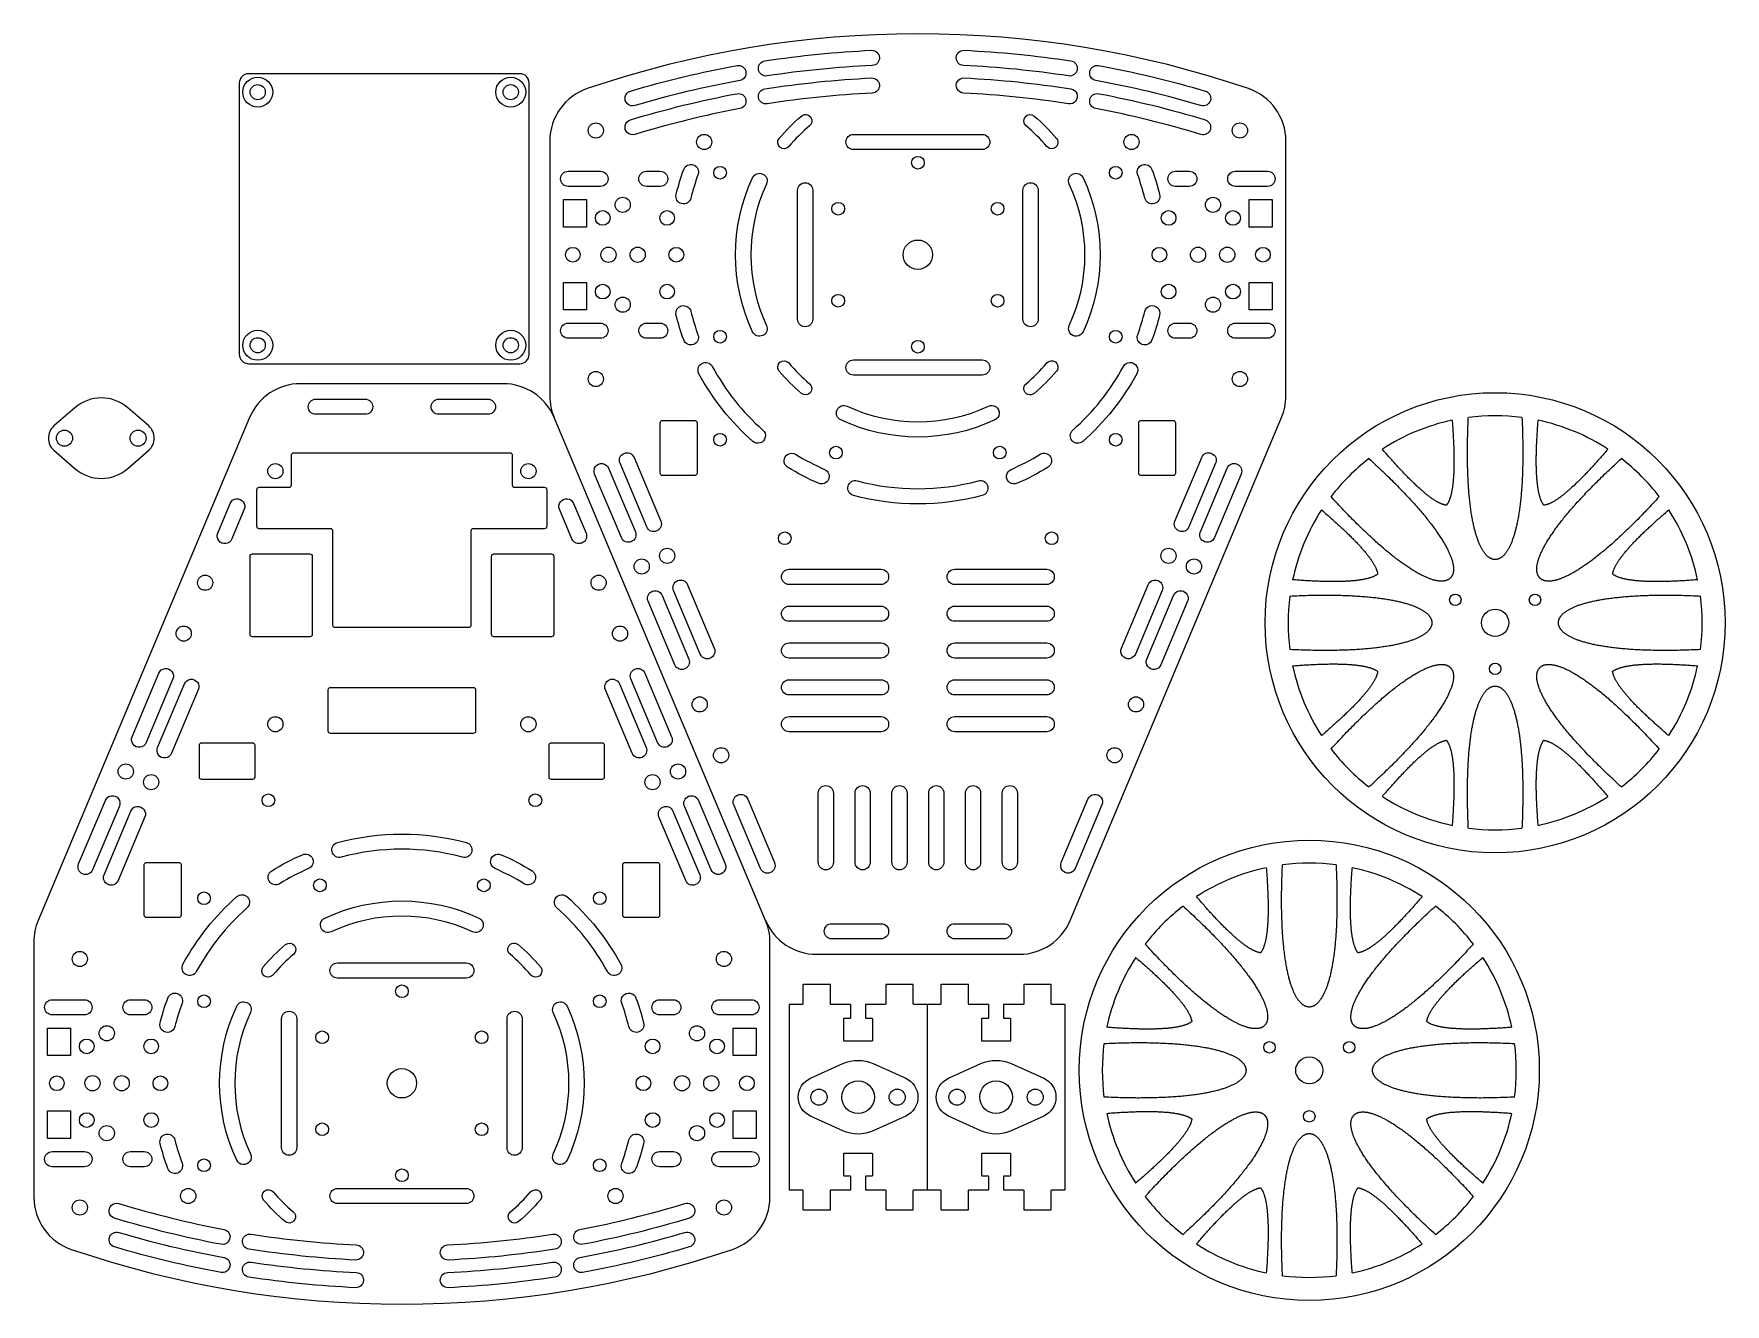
# Model space of a CAD drawing. Extents: x 19 to 387, y 10 to 286.
import ezdxf

# ---------------------------------------------------------------- set-up
doc = ezdxf.new("R2010")
doc.units = 0
doc.layers.get('0').update_dxf_attribs({"linetype": 'CONTINUOUS'})

msp = doc.modelspace()

# ---------------------------------------------------------------- linework, layer by layer
for points in [[(178, 93.76, 0.30185), (189.06, 86.41), (233.12, 86.41, 0.30185), (244.18, 93.76), (290.15, 203.04, 0.099876), (291.09, 207.69), (291.09, 263.14, 0.320943), (282.96, 274.5, 0.165776), (139.21, 274.5, 0.320943), (131.09, 263.14), (131.09, 207.69, 0.099876), (132.03, 203.04)], [(213.1, 75.41, 0.414214), (213, 75.51), (210.2, 75.51, -0.414214), (210.1, 75.61), (210.1, 79.76, 0.414214), (210, 79.86), (204.2, 79.86, 0.414214), (204.1, 79.76), (204.1, 75.61, -0.414214), (204, 75.51), (199.8, 75.51, 0.414214), (199.7, 75.41), (199.7, 72.61, 0.414214), (199.8, 72.51), (201.1, 72.51, -0.414214), (201.2, 72.41), (201.2, 67.61, -0.414214), (201.1, 67.51), (195.1, 67.51, -0.414214), (195, 67.61), (195, 72.41, -0.414214), (195.1, 72.51), (196.4, 72.51, 0.414214), (196.5, 72.61), (196.5, 75.41, 0.414214), (196.4, 75.51), (192.2, 75.51, -0.414214), (192.1, 75.61), (192.1, 79.76, 0.414214), (192, 79.86), (186.2, 79.86, 0.414214), (186.1, 79.76), (186.1, 75.61, -0.414214), (186, 75.51), (183.2, 75.51, 0.414214), (183.1, 75.41), (183.1, 35.31, 0.414214), (183.2, 35.21), (186, 35.21, -0.414214), (186.1, 35.11), (186.1, 30.96, 0.414214), (186.2, 30.86), (192, 30.86, 0.414214), (192.1, 30.96), (192.1, 35.11, -0.414214), (192.2, 35.21), (196.4, 35.21, 0.414214), (196.5, 35.31), (196.5, 38.11, 0.414214), (196.4, 38.21), (195.1, 38.21, -0.414214), (195, 38.31), (195, 43.11, -0.414214), (195.1, 43.21), (201.1, 43.21, -0.414214), (201.2, 43.11), (201.2, 38.31, -0.414214), (201.1, 38.21), (199.8, 38.21, 0.414214), (199.7, 38.11), (199.7, 35.31, 0.414214), (199.8, 35.21), (204, 35.21, -0.414214), (204.1, 35.11), (204.1, 30.96, 0.414214), (204.2, 30.86), (210, 30.86, 0.414214), (210.1, 30.96), (210.1, 35.11, -0.414214), (210.2, 35.21), (213, 35.21, 0.414214), (213.1, 35.31)]]:
    msp.add_lwpolyline(points, format="xyb")
for points in [[(148.62, 273.98, -0.027171), (171.79, 279.51, -1), (172.38, 276.27, 0.027171), (149.56, 270.81, -1)], [(177.84, 280.53, -0.026557), (201.01, 282.83, -1), (201.16, 279.53, 0.026557), (178.34, 277.26, -1)], [(243.84, 277.26, 0.026557), (221.01, 279.53, -1), (221.16, 282.83, -0.026557), (244.34, 280.53, -1)], [(250.38, 279.51, -0.027171), (273.56, 273.98, -1), (272.62, 270.81, 0.027171), (249.79, 276.27, -1)], [(126.6, 275.74, 0.414214), (124.6, 277.74), (65.6, 277.74, 0.414214), (63.6, 275.74), (63.6, 216.74, 0.414214), (65.6, 214.74), (124.6, 214.74, 0.414214), (126.6, 216.74)], [(178.34, 271.19, -1), (177.83, 274.45, -0.027319), (201.01, 276.82, -1), (201.17, 273.53, 0.027319)], [(221.01, 273.53, -1), (221.17, 276.82, -0.027319), (244.34, 274.45, -1), (243.83, 271.19, 0.027319)], [(149.57, 264.55, -1), (148.6, 267.71, -0.027989), (171.78, 273.41, -1), (172.39, 270.17, 0.027989)], [(250.39, 273.41, -0.027989), (273.57, 267.71, -1), (272.6, 264.55, 0.027989), (249.78, 270.17, -1)], [(187.57, 266.44, 0.043661), (183.06, 261.93, -1), (180.95, 263.7, -0.043661), (185.8, 268.55, -1)], [(236.37, 268.55, -0.043661), (241.22, 263.7, -1), (239.12, 261.93, 0.043661), (234.61, 266.44, -1)], [(225.09, 261.26), (197.09, 261.26, -1), (197.09, 264.56), (225.09, 264.56, -1)], [(160.2, 256.93, -1), (163.3, 255.8, 0.026186), (161.75, 250.71, -1), (158.55, 251.51, -0.026186)], [(260.43, 250.71, 0.026186), (258.87, 255.8, -1), (261.97, 256.93, -0.026186), (263.63, 251.51, -1)], [(135.09, 256.56), (142.09, 256.56, -1), (142.09, 253.26), (135.09, 253.26, -1)], [(152.09, 253.26, -1), (152.09, 256.56), (155.09, 256.56, -1), (155.09, 253.26)], [(175.18, 221.67, -0.221695), (175.18, 255.15, -1), (178.18, 253.76, 0.221695), (178.18, 223.06, -1)], [(188.24, 252.41), (188.24, 224.41, -1), (184.94, 224.41), (184.94, 252.41, -1)], [(233.94, 224.41), (233.94, 252.41, -1), (237.24, 252.41), (237.24, 224.41, -1)], [(244, 223.06, 0.221695), (244, 253.76, -1), (246.99, 255.15, -0.221695), (246.99, 221.67, -1)], [(270.09, 256.56, -1), (270.09, 253.26), (267.09, 253.26, -1), (267.09, 256.56)], [(280.09, 253.26, -1), (280.09, 256.56), (287.09, 256.56, -1), (287.09, 253.26)], [(163.3, 221.02, -1), (160.2, 219.89, -0.026186), (158.55, 225.31, -1), (161.75, 226.11, 0.026186)], [(263.63, 225.31, -0.026186), (261.97, 219.89, -1), (258.87, 221.02, 0.026186), (260.43, 226.11, -1)], [(142.09, 223.56, -1), (142.09, 220.26), (135.09, 220.26, -1), (135.09, 223.56)], [(152.09, 220.26, -1), (152.09, 223.56), (155.09, 223.56, -1), (155.09, 220.26)], [(267.09, 220.26, -1), (267.09, 223.56), (270.09, 223.56, -1), (270.09, 220.26)], [(280.09, 220.26, -1), (280.09, 223.56), (287.09, 223.56, -1), (287.09, 220.26)], [(163.5, 212.57, -1), (166.4, 214.15, 0.087489), (177.39, 200.33, -1), (175.21, 197.85, -0.087489)], [(183.06, 214.89, 0.043661), (187.57, 210.38, -1), (185.8, 208.28, -0.043661), (180.95, 213.12, -1)], [(197.09, 215.56), (225.09, 215.56, -1), (225.09, 212.26), (197.09, 212.26, -1)], [(241.22, 213.12, -0.043661), (236.37, 208.28, -1), (234.61, 210.38, 0.043661), (239.12, 214.89, -1)], [(258.68, 212.57, -0.087489), (246.97, 197.85, -1), (244.78, 200.33, 0.087489), (255.77, 214.15, -1)], [(18.94, 33.66, 0.320943), (27.06, 22.3, 0.165776), (170.81, 22.3, 0.320943), (178.94, 33.66), (178.94, 89.1, 0.099876), (178, 93.76), (132.03, 203.04, 0.30185), (120.96, 210.39), (76.91, 210.39, 0.30185), (65.84, 203.04), (19.87, 93.76, 0.099876), (18.94, 89.1)], [(23.31, 201.2, 0.455573), (23.31, 195.92), (27.86, 191.95, 0.374029), (39.35, 191.95), (43.9, 195.92, 0.455573), (43.9, 201.2), (39.35, 205.16, 0.374029), (27.86, 205.16)], [(80.23, 207.04), (90.94, 207.04, -1), (90.94, 203.74), (80.23, 203.74, -1)], [(117.64, 207.04, -1), (117.64, 203.74), (106.94, 203.74, -1), (106.94, 207.04)], [(155.59, 202.41), (162.59, 202.41, -0.414214), (163.09, 201.91), (163.09, 190.91, -0.414214), (162.59, 190.41), (155.59, 190.41, -0.414214), (155.09, 190.91), (155.09, 201.91, -0.414214)], [(227.83, 202.51, -0.221695), (194.35, 202.51, -1), (195.74, 205.5, 0.221695), (226.43, 205.5, -1)], [(266.59, 190.41), (259.59, 190.41, -0.414214), (259.09, 190.91), (259.09, 201.91, -0.414214), (259.59, 202.41), (266.59, 202.41, -0.414214), (267.09, 201.91), (267.09, 190.91, -0.414214)], [(83.94, 178.39, 0.414214), (83.44, 178.89), (67.94, 178.89, -0.414214), (67.44, 179.39), (67.44, 187.39, -0.414214), (67.94, 187.89), (74.44, 187.89, 0.414214), (74.94, 188.39), (74.94, 194.89, -0.414214), (75.44, 195.39), (122.44, 195.39, -0.414214), (122.94, 194.89), (122.94, 188.39, 0.414214), (123.44, 187.89), (129.94, 187.89, -0.414214), (130.44, 187.39), (130.44, 179.39, -0.414214), (129.94, 178.89), (114.44, 178.89, 0.414214), (113.94, 178.39), (113.94, 157.89, -0.414214), (113.44, 157.39), (84.44, 157.39, -0.414214), (83.94, 157.89)], [(155.21, 180.55, -1), (152.17, 179.27), (146.35, 193.1, -1), (149.39, 194.38)], [(184.52, 195.05, 0.034921), (190.81, 191.78, -1), (189.49, 188.75, -0.034921), (182.79, 192.24, -1)], [(239.38, 192.24, -0.034921), (232.68, 188.75, -1), (231.36, 191.78, 0.034921), (237.66, 195.05, -1)], [(266.96, 180.55), (272.78, 194.38, -1), (275.82, 193.1), (270.01, 179.27, -1)], [(146.64, 176.94), (140.82, 190.77, -1), (143.86, 192.05), (149.68, 178.22, -1)], [(272.49, 178.22), (278.31, 192.05, -1), (281.35, 190.77), (275.54, 176.94, -1)], [(197.07, 186.11, -1), (197.93, 189.29, 0.131652), (224.25, 189.29, -1), (225.1, 186.11, -0.131652)], [(58.91, 177.93), (61.63, 184.38, -1), (64.67, 183.1), (61.96, 176.65, -1)], [(136.24, 184.38), (138.96, 177.93, -1), (135.91, 176.65), (133.2, 183.1, -1)], [(78.94, 155.39), (66.44, 155.39, -0.414214), (65.94, 155.89), (65.94, 172.89, -0.414214), (66.44, 173.39), (78.94, 173.39, -0.414214), (79.44, 172.89), (79.44, 155.89, -0.414214)], [(131.44, 155.39), (118.94, 155.39, -0.414214), (118.44, 155.89), (118.44, 172.89, -0.414214), (118.94, 173.39), (131.44, 173.39, -0.414214), (131.94, 172.89), (131.94, 155.89, -0.414214)], [(203.09, 166.76), (183.09, 166.76, -1), (183.09, 170.06), (203.09, 170.06, -1)], [(239.09, 166.76), (219.09, 166.76, -1), (219.09, 170.06), (239.09, 170.06, -1)], [(163.8, 151.62), (157.98, 165.44, -1), (161.03, 166.72), (166.84, 152.9, -1)], [(255.33, 152.9), (261.15, 166.72, -1), (264.19, 165.44), (258.37, 151.62, -1)], [(152.45, 163.12, -1), (155.5, 164.4), (161.31, 150.57, -1), (158.27, 149.29)], [(203.09, 158.76), (183.09, 158.76, -1), (183.09, 162.06), (203.09, 162.06, -1)], [(239.09, 158.76), (219.09, 158.76, -1), (219.09, 162.06), (239.09, 162.06, -1)], [(269.72, 163.12), (263.9, 149.29, -1), (260.86, 150.57), (266.68, 164.4, -1)], [(203.09, 150.76), (183.09, 150.76, -1), (183.09, 154.06), (203.09, 154.06, -1)], [(239.09, 150.76), (219.09, 150.76, -1), (219.09, 154.06), (239.09, 154.06, -1)], [(40.3, 133.68), (46.12, 147.51, -1), (49.16, 146.23), (43.34, 132.4, -1)], [(157.57, 133.68, -1), (154.53, 132.4), (148.71, 146.23, -1), (151.75, 147.51)], [(54.69, 143.9), (48.88, 130.08, -1), (45.83, 131.36), (51.65, 145.18, -1)], [(114.44, 134.39), (83.44, 134.39, -0.414214), (82.94, 134.89), (82.94, 143.89, -0.414214), (83.44, 144.39), (114.44, 144.39, -0.414214), (114.94, 143.89), (114.94, 134.89, -0.414214)], [(146.22, 145.18), (152.04, 131.36, -1), (149, 130.08), (143.18, 143.9, -1)], [(203.09, 142.76), (183.09, 142.76, -1), (183.09, 146.06), (203.09, 146.06, -1)], [(239.09, 142.76), (219.09, 142.76, -1), (219.09, 146.06), (239.09, 146.06, -1)], [(203.09, 134.76), (183.09, 134.76, -1), (183.09, 138.06), (203.09, 138.06, -1)], [(239.09, 134.76), (219.09, 134.76, -1), (219.09, 138.06), (239.09, 138.06, -1)], [(66.44, 124.39), (55.44, 124.39, -0.414214), (54.94, 124.89), (54.94, 131.89, -0.414214), (55.44, 132.39), (66.44, 132.39, -0.414214), (66.94, 131.89), (66.94, 124.89, -0.414214)], [(142.44, 124.39), (131.44, 124.39, -0.414214), (130.94, 124.89), (130.94, 131.89, -0.414214), (131.44, 132.39), (142.44, 132.39, -0.414214), (142.94, 131.89), (142.94, 124.89, -0.414214)], [(189.44, 106.41), (189.44, 121.41, -1), (192.74, 121.41), (192.74, 106.41, -1)], [(197.44, 106.41), (197.44, 121.41, -1), (200.74, 121.41), (200.74, 106.41, -1)], [(205.44, 106.41), (205.44, 121.41, -1), (208.74, 121.41), (208.74, 106.41, -1)], [(213.44, 106.41), (213.44, 121.41, -1), (216.74, 121.41), (216.74, 106.41, -1)], [(221.44, 106.41), (221.44, 121.41, -1), (224.74, 121.41), (224.74, 106.41, -1)], [(229.44, 106.41), (229.44, 121.41, -1), (232.74, 121.41), (232.74, 106.41, -1)], [(37.53, 118.58), (31.71, 104.75, -1), (28.67, 106.03), (34.49, 119.85, -1)], [(43.06, 116.25), (37.24, 102.42, -1), (34.2, 103.7), (40.02, 117.53, -1)], [(154.81, 116.25, -1), (157.85, 117.53), (163.67, 103.7, -1), (160.63, 102.42)], [(163.38, 119.85), (169.2, 106.03, -1), (166.16, 104.75), (160.34, 118.58, -1)], [(179.92, 106.33, -1), (176.88, 105.05), (171.07, 118.87, -1), (174.11, 120.15)], [(242.25, 106.33), (248.07, 120.15, -1), (251.11, 118.87), (245.29, 105.05, -1)], [(112.95, 110.69, -1), (112.1, 107.51, 0.131652), (85.77, 107.51, -1), (84.92, 110.69, -0.131652)], [(70.64, 104.56, -0.034921), (77.34, 108.05, -1), (78.66, 105.02, 0.034921), (72.37, 101.75, -1)], [(125.5, 101.75, 0.034921), (119.21, 105.02, -1), (120.53, 108.05, -0.034921), (127.23, 104.56, -1)], [(43.44, 106.39), (50.44, 106.39, -0.414214), (50.94, 105.89), (50.94, 94.89, -0.414214), (50.44, 94.39), (43.44, 94.39, -0.414214), (42.94, 94.89), (42.94, 105.89, -0.414214)], [(154.44, 94.39), (147.44, 94.39, -0.414214), (146.94, 94.89), (146.94, 105.89, -0.414214), (147.44, 106.39), (154.44, 106.39, -0.414214), (154.94, 105.89), (154.94, 94.89, -0.414214)], [(51.35, 84.23, -0.087489), (63.05, 98.94, -1), (65.24, 96.47, 0.087489), (54.25, 82.65, -1)], [(146.52, 84.23, -1), (143.62, 82.65, 0.087489), (132.63, 96.47, -1), (134.82, 98.94, -0.087489)], [(115.68, 94.29, -1), (114.28, 91.3, 0.221695), (83.59, 91.3, -1), (82.19, 94.29, -0.221695)], [(192.38, 89.76, -1), (192.38, 93.06), (203.09, 93.06, -1), (203.09, 89.76)], [(229.8, 89.76), (219.09, 89.76, -1), (219.09, 93.06), (229.8, 93.06, -1)], [(68.8, 83.68, -0.043661), (73.65, 88.52, -1), (75.42, 86.42, 0.043661), (70.91, 81.91, -1)], [(122.45, 86.42, -1), (124.22, 88.52, -0.043661), (129.07, 83.68, -1), (126.96, 81.91, 0.043661)], [(112.94, 81.24), (84.94, 81.24, -1), (84.94, 84.54), (112.94, 84.54, -1)], [(46.39, 71.49, -0.026186), (48.05, 76.91, -1), (51.15, 75.78, 0.026186), (49.6, 70.69, -1)], [(146.72, 75.78, -1), (149.82, 76.91, -0.026186), (151.48, 71.49, -1), (148.27, 70.69, 0.026186)], [(234.2, 79.86, 0.414214), (234.1, 79.76), (234.1, 75.61, -0.414214), (234, 75.51), (229.8, 75.51, 0.414214), (229.7, 75.41), (229.7, 72.61, 0.414214), (229.8, 72.51), (231.1, 72.51, -0.414214), (231.2, 72.41), (231.2, 67.61, -0.414214), (231.1, 67.51), (225.1, 67.51, -0.414214), (225, 67.61), (225, 72.41, -0.414214), (225.1, 72.51), (226.4, 72.51, 0.414214), (226.5, 72.61), (226.5, 75.41, 0.414214), (226.4, 75.51), (222.2, 75.51, -0.414214), (222.1, 75.61), (222.1, 79.76, 0.414214), (222, 79.86), (216.2, 79.86, 0.414214), (216.1, 79.76), (216.1, 75.61, -0.414214), (216, 75.51), (213.2, 75.51, 0.414214), (213.1, 75.41), (213.1, 35.31, 0.414214), (213.2, 35.21), (216, 35.21, -0.414214), (216.1, 35.11), (216.1, 30.96, 0.414214), (216.2, 30.86), (222, 30.86, 0.414214), (222.1, 30.96), (222.1, 35.11, -0.414214), (222.2, 35.21), (226.4, 35.21, 0.414214), (226.5, 35.31), (226.5, 38.11, 0.414214), (226.4, 38.21), (225.1, 38.21, -0.414214), (225, 38.31), (225, 43.11, -0.414214), (225.1, 43.21), (231.1, 43.21, -0.414214), (231.2, 43.11), (231.2, 38.31, -0.414214), (231.1, 38.21), (229.8, 38.21, 0.414214), (229.7, 38.11), (229.7, 35.31, 0.414214), (229.8, 35.21), (234, 35.21, -0.414214), (234.1, 35.11), (234.1, 30.96, 0.414214), (234.2, 30.86), (240, 30.86, 0.414214), (240.1, 30.96), (240.1, 35.11, -0.414214), (240.2, 35.21), (243, 35.21, 0.414214), (243.1, 35.31), (243.1, 75.41, 0.414214), (243, 75.51), (240.2, 75.51, -0.414214), (240.1, 75.61), (240.1, 79.76, 0.414214), (240, 79.86)], [(29.94, 76.54, -1), (29.94, 73.24), (22.94, 73.24, -1), (22.94, 76.54)], [(42.94, 76.54, -1), (42.94, 73.24), (39.94, 73.24, -1), (39.94, 76.54)], [(66.02, 73.74, 0.221695), (66.02, 43.04, -1), (63.03, 41.65, -0.221695), (63.03, 75.13, -1)], [(76.09, 72.39), (76.09, 44.39, -1), (72.79, 44.39), (72.79, 72.39, -1)], [(121.79, 44.39), (121.79, 72.39, -1), (125.09, 72.39), (125.09, 44.39, -1)], [(131.85, 73.74, -1), (134.84, 75.13, -0.221695), (134.84, 41.65, -1), (131.85, 43.04, 0.221695)], [(157.94, 76.54, -1), (157.94, 73.24), (154.94, 73.24, -1), (154.94, 76.54)], [(167.94, 73.24, -1), (167.94, 76.54), (174.94, 76.54, -1), (174.94, 73.24)], [(187.74, 59.46), (194.8, 62.65, -0.215438), (201.39, 62.65), (208.45, 59.46, -0.645497), (208.45, 51.26), (201.39, 48.07, -0.215438), (194.8, 48.07), (187.74, 51.26, -0.645497)], [(217.74, 59.46), (224.8, 62.65, -0.215438), (231.39, 62.65), (238.45, 59.46, -0.645497), (238.45, 51.26), (231.39, 48.07, -0.215438), (224.8, 48.07), (217.74, 51.26, -0.645497)], [(49.6, 46.09, 0.026186), (51.15, 41, -1), (48.05, 39.87, -0.026186), (46.39, 45.29, -1)], [(148.27, 46.09, -1), (151.48, 45.29, -0.026186), (149.82, 39.87, -1), (146.72, 41, 0.026186)], [(29.94, 43.54, -1), (29.94, 40.24), (22.94, 40.24, -1), (22.94, 43.54)], [(39.94, 40.24, -1), (39.94, 43.54), (42.94, 43.54, -1), (42.94, 40.24)], [(157.94, 43.54, -1), (157.94, 40.24), (154.94, 40.24, -1), (154.94, 43.54)], [(174.94, 40.24), (167.94, 40.24, -1), (167.94, 43.54), (174.94, 43.54, -1)], [(70.99, 34.78, 0.041982), (75.32, 30.44, -1), (73.55, 28.34, -0.041982), (68.89, 33, -1)], [(84.94, 35.54), (112.94, 35.54, -1), (112.94, 32.24), (84.94, 32.24, -1)], [(126.89, 34.78, -1), (128.99, 33, -0.041982), (124.32, 28.34, -1), (122.55, 30.44, 0.041982)], [(59.63, 23.39, -0.027989), (36.45, 29.09, -1), (37.42, 32.25, 0.027989), (60.24, 26.63, -1)], [(160.45, 32.25, -1), (161.42, 29.09, -0.027989), (138.24, 23.39, -1), (137.63, 26.63, 0.027989)], [(59.64, 17.29, -0.027171), (36.47, 22.82, -1), (37.41, 25.98, 0.027171), (60.23, 20.53, -1)], [(161.41, 22.82, -0.027171), (138.23, 17.29, -1), (137.64, 20.53, 0.027171), (160.47, 25.98, -1)], [(89.01, 23.27, -1), (88.86, 19.98, -0.027319), (65.68, 22.35, -1), (66.19, 25.61, 0.027319)], [(131.68, 25.61, -1), (132.19, 22.35, -0.027319), (109.01, 19.98, -1), (108.86, 23.27, 0.027319)], [(66.19, 19.53, 0.026557), (89.01, 17.27, -1), (88.86, 13.97, -0.026557), (65.69, 16.27, -1)], [(132.19, 16.27, -0.026557), (109.01, 13.97, -1), (108.86, 17.27, 0.026557), (131.69, 19.53, -1)]]:
    msp.add_lwpolyline(points, format="xyb", close=True)
for points in [[(134.09, 250.41), (139.09, 250.41), (139.09, 244.41), (134.09, 244.41)], [(288.09, 244.41), (283.09, 244.41), (283.09, 250.41), (288.09, 250.41)], [(134.09, 232.41), (139.09, 232.41), (139.09, 226.41), (134.09, 226.41)], [(283.09, 226.41), (283.09, 232.41), (288.09, 232.41), (288.09, 226.41)], [(26.94, 70.39), (26.94, 64.39), (21.94, 64.39), (21.94, 70.39)], [(175.94, 64.39), (170.94, 64.39), (170.94, 70.39), (175.94, 70.39)], [(21.94, 52.39), (26.94, 52.39), (26.94, 46.39), (21.94, 46.39)], [(175.94, 46.39), (170.94, 46.39), (170.94, 52.39), (175.94, 52.39)]]:
    msp.add_lwpolyline(points, close=True)
for points in [[(327.22, 202.46, 0), (327.24, 202.14, 0), (327.27, 201.82, 0), (327.29, 201.5, 0), (327.31, 201.19, 0), (327.34, 200.88, 0), (327.36, 200.57, 0), (327.38, 200.26, 0), (327.4, 199.96, 0), (327.42, 199.66, 0), (327.43, 199.36, 0), (327.45, 199.07, 0), (327.47, 198.78, 0), (327.48, 198.49, 0), (327.5, 198.2, 0), (327.51, 197.92, 0), (327.52, 197.63, 0), (327.53, 197.36, 0), (327.55, 197.08, 0), (327.56, 196.81, 0), (327.57, 196.54, 0), (327.57, 196.27, 0), (327.58, 196, 0), (327.59, 195.74, 0), (327.6, 195.48, 0), (327.6, 195.23, 0), (327.61, 194.97, 0), (327.61, 194.72, 0), (327.61, 194.47, 0), (327.62, 194.22, 0), (327.62, 193.98, 0), (327.62, 193.74, 0), (327.62, 193.5, 0), (327.62, 193.27, 0), (327.62, 193.04, 0), (327.61, 192.81, 0), (327.61, 192.58, 0), (327.61, 192.35, 0), (327.6, 192.13, 0), (327.6, 191.91, 0), (327.59, 191.7, 0), (327.58, 191.49, 0), (327.57, 191.27, 0), (327.56, 191.07, 0), (327.56, 190.86, 0), (327.55, 190.66, 0), (327.53, 190.46, 0), (327.52, 190.26, 0), (327.51, 190.07, 0), (327.5, 189.87, 0), (327.48, 189.69, 0), (327.46, 189.5, 0), (327.45, 189.31, 0), (327.43, 189.13, 0), (327.41, 188.96, 0), (327.4, 188.78, 0), (327.38, 188.61, 0), (327.36, 188.44, 0), (327.33, 188.27, 0), (327.31, 188.1, 0), (327.29, 187.94, 0), (327.27, 187.78, 0), (327.24, 187.63, 0), (327.22, 187.47, 0), (327.19, 187.32, 0), (327.17, 187.17, 0), (327.14, 187.03, 0), (327.11, 186.88, 0), (327.08, 186.74, 0), (327.05, 186.61, 0), (327.02, 186.47, 0), (326.99, 186.34, 0), (326.96, 186.21, 0), (326.92, 186.08, 0), (326.89, 185.96, 0), (326.86, 185.84, 0), (326.82, 185.72, 0), (326.78, 185.6, 0), (326.75, 185.49, 0), (326.71, 185.38, 0), (326.67, 185.27, 0), (326.63, 185.16, 0), (326.59, 185.06, 0), (326.55, 184.96, 0), (326.51, 184.87, 0), (326.46, 184.77, 0), (326.42, 184.68, 0), (326.38, 184.59, 0), (326.33, 184.5, 0), (326.28, 184.42, 0), (326.24, 184.34, 0), (326.19, 184.26, 0), (326.14, 184.19, 0), (326.09, 184.11, 0), (326.04, 184.04, 0), (325.99, 183.97, 0)], [(336.57, 172.19, 0), (336.49, 172.19, 0), (336.4, 172.2, 0), (336.32, 172.21, 0), (336.24, 172.22, 0), (336.16, 172.23, 0), (336.08, 172.25, 0), (335.99, 172.27, 0), (335.91, 172.3, 0), (335.83, 172.32, 0), (335.75, 172.36, 0), (335.67, 172.39, 0), (335.59, 172.43, 0), (335.51, 172.47, 0), (335.43, 172.52, 0), (335.35, 172.56, 0), (335.27, 172.62, 0), (335.19, 172.67, 0), (335.11, 172.73, 0), (335.03, 172.8, 0), (334.95, 172.86, 0), (334.87, 172.93, 0), (334.79, 173, 0), (334.71, 173.08, 0), (334.64, 173.16, 0), (334.56, 173.25, 0), (334.48, 173.34, 0), (334.4, 173.43, 0), (334.33, 173.52, 0), (334.25, 173.62, 0), (334.18, 173.72, 0), (334.1, 173.83, 0), (334.03, 173.94, 0), (333.95, 174.05, 0), (333.88, 174.17, 0), (333.8, 174.29, 0), (333.73, 174.41, 0), (333.66, 174.54, 0), (333.59, 174.67, 0), (333.51, 174.81, 0), (333.44, 174.95, 0), (333.37, 175.09, 0), (333.3, 175.24, 0), (333.24, 175.39, 0), (333.17, 175.54, 0), (333.1, 175.7, 0), (333.03, 175.87, 0), (332.96, 176.03, 0), (332.9, 176.2, 0), (332.83, 176.38, 0), (332.77, 176.56, 0), (332.7, 176.74, 0), (332.64, 176.92, 0), (332.57, 177.11, 0), (332.51, 177.31, 0), (332.45, 177.5, 0), (332.39, 177.71, 0), (332.33, 177.91, 0), (332.27, 178.12, 0), (332.21, 178.34, 0), (332.15, 178.55, 0), (332.1, 178.78, 0), (332.04, 179, 0), (331.99, 179.23, 0), (331.93, 179.47, 0), (331.88, 179.71, 0), (331.83, 179.95, 0), (331.77, 180.19, 0), (331.72, 180.44, 0), (331.67, 180.7, 0), (331.62, 180.96, 0), (331.58, 181.22, 0), (331.53, 181.49, 0), (331.48, 181.76, 0), (331.44, 182.04, 0), (331.39, 182.32, 0), (331.35, 182.6, 0), (331.31, 182.89, 0), (331.26, 183.18, 0), (331.22, 183.48, 0), (331.19, 183.78, 0), (331.15, 184.09, 0), (331.11, 184.4, 0), (331.07, 184.71, 0), (331.04, 185.03, 0), (331, 185.36, 0), (330.97, 185.68, 0), (330.94, 186.02, 0), (330.91, 186.35, 0), (330.88, 186.69, 0), (330.85, 187.04, 0), (330.82, 187.39, 0), (330.8, 187.74, 0), (330.77, 188.1, 0), (330.75, 188.47, 0), (330.73, 188.83, 0), (330.71, 189.21, 0), (330.69, 189.58, 0), (330.67, 189.96, 0), (330.65, 190.35, 0), (330.63, 190.74, 0), (330.62, 191.14, 0), (330.61, 191.54, 0), (330.6, 191.94, 0), (330.58, 192.35, 0), (330.58, 192.76, 0), (330.57, 193.18, 0), (330.56, 193.6, 0), (330.56, 194.03, 0), (330.55, 194.46, 0), (330.55, 194.9, 0), (330.55, 195.34, 0), (330.55, 195.79, 0), (330.55, 196.24, 0), (330.56, 196.7, 0), (330.56, 197.16, 0), (330.57, 197.62, 0), (330.58, 198.09, 0), (330.58, 198.57, 0), (330.6, 199.05, 0), (330.61, 199.53, 0), (330.62, 200.02, 0), (330.64, 200.52, 0), (330.66, 201.01, 0), (330.68, 201.52, 0), (330.7, 202.03, 0), (330.72, 202.54, 0), (330.74, 203.06, 0)], [(342.39, 203.06, 0), (342.42, 202.54, 0), (342.44, 202.03, 0), (342.46, 201.52, 0), (342.48, 201.01, 0), (342.5, 200.52, 0), (342.51, 200.02, 0), (342.53, 199.53, 0), (342.54, 199.05, 0), (342.55, 198.57, 0), (342.56, 198.09, 0), (342.57, 197.62, 0), (342.57, 197.16, 0), (342.58, 196.7, 0), (342.58, 196.24, 0), (342.58, 195.79, 0), (342.58, 195.34, 0), (342.58, 194.9, 0), (342.58, 194.46, 0), (342.58, 194.03, 0), (342.57, 193.6, 0), (342.57, 193.18, 0), (342.56, 192.76, 0), (342.55, 192.35, 0), (342.54, 191.94, 0), (342.53, 191.54, 0), (342.51, 191.14, 0), (342.5, 190.74, 0), (342.48, 190.35, 0), (342.47, 189.96, 0), (342.45, 189.58, 0), (342.43, 189.21, 0), (342.41, 188.83, 0), (342.38, 188.47, 0), (342.36, 188.1, 0), (342.34, 187.74, 0), (342.31, 187.39, 0), (342.28, 187.04, 0), (342.25, 186.69, 0), (342.23, 186.35, 0), (342.19, 186.02, 0), (342.16, 185.68, 0), (342.13, 185.36, 0), (342.1, 185.03, 0), (342.06, 184.71, 0), (342.02, 184.4, 0), (341.99, 184.09, 0), (341.95, 183.78, 0), (341.91, 183.48, 0), (341.87, 183.18, 0), (341.83, 182.89, 0), (341.79, 182.6, 0), (341.74, 182.32, 0), (341.7, 182.04, 0), (341.65, 181.76, 0), (341.61, 181.49, 0), (341.56, 181.22, 0), (341.51, 180.96, 0), (341.46, 180.7, 0), (341.41, 180.44, 0), (341.36, 180.19, 0), (341.31, 179.95, 0), (341.26, 179.71, 0), (341.2, 179.47, 0), (341.15, 179.23, 0), (341.09, 179, 0), (341.04, 178.78, 0), (340.98, 178.55, 0), (340.92, 178.34, 0), (340.86, 178.12, 0), (340.8, 177.91, 0), (340.74, 177.71, 0), (340.68, 177.5, 0), (340.62, 177.31, 0), (340.56, 177.11, 0), (340.5, 176.92, 0), (340.43, 176.74, 0), (340.37, 176.56, 0), (340.3, 176.38, 0), (340.24, 176.2, 0), (340.17, 176.03, 0), (340.11, 175.87, 0), (340.04, 175.7, 0), (339.97, 175.54, 0), (339.9, 175.39, 0), (339.83, 175.24, 0), (339.76, 175.09, 0), (339.69, 174.95, 0), (339.62, 174.81, 0), (339.55, 174.67, 0), (339.48, 174.54, 0), (339.4, 174.41, 0), (339.33, 174.29, 0), (339.26, 174.17, 0), (339.18, 174.05, 0), (339.11, 173.94, 0), (339.03, 173.83, 0), (338.96, 173.72, 0), (338.88, 173.62, 0), (338.81, 173.52, 0), (338.73, 173.43, 0), (338.65, 173.34, 0), (338.58, 173.25, 0), (338.5, 173.16, 0), (338.42, 173.08, 0), (338.34, 173, 0), (338.26, 172.93, 0), (338.19, 172.86, 0), (338.11, 172.8, 0), (338.03, 172.73, 0), (337.95, 172.67, 0), (337.87, 172.62, 0), (337.79, 172.56, 0), (337.71, 172.52, 0), (337.63, 172.47, 0), (337.55, 172.43, 0), (337.46, 172.39, 0), (337.38, 172.36, 0), (337.3, 172.32, 0), (337.22, 172.3, 0), (337.14, 172.27, 0), (337.06, 172.25, 0), (336.98, 172.23, 0), (336.89, 172.22, 0), (336.81, 172.21, 0), (336.73, 172.2, 0), (336.65, 172.19, 0), (336.57, 172.19, 0)], [(347.14, 183.97, 0), (347.09, 184.04, 0), (347.04, 184.11, 0), (346.99, 184.19, 0), (346.95, 184.26, 0), (346.9, 184.34, 0), (346.85, 184.42, 0), (346.81, 184.5, 0), (346.76, 184.59, 0), (346.71, 184.68, 0), (346.67, 184.77, 0), (346.63, 184.87, 0), (346.59, 184.96, 0), (346.55, 185.06, 0), (346.51, 185.16, 0), (346.47, 185.27, 0), (346.43, 185.38, 0), (346.39, 185.49, 0), (346.35, 185.6, 0), (346.32, 185.72, 0), (346.28, 185.84, 0), (346.25, 185.96, 0), (346.21, 186.08, 0), (346.18, 186.21, 0), (346.15, 186.34, 0), (346.12, 186.47, 0), (346.08, 186.61, 0), (346.05, 186.74, 0), (346.02, 186.88, 0), (346, 187.03, 0), (345.97, 187.17, 0), (345.94, 187.32, 0), (345.92, 187.47, 0), (345.89, 187.63, 0), (345.87, 187.78, 0), (345.84, 187.94, 0), (345.82, 188.1, 0), (345.8, 188.27, 0), (345.78, 188.44, 0), (345.76, 188.61, 0), (345.74, 188.78, 0), (345.72, 188.96, 0), (345.7, 189.13, 0), (345.69, 189.31, 0), (345.67, 189.5, 0), (345.65, 189.69, 0), (345.64, 189.87, 0), (345.63, 190.07, 0), (345.61, 190.26, 0), (345.6, 190.46, 0), (345.59, 190.66, 0), (345.58, 190.86, 0), (345.57, 191.07, 0), (345.56, 191.27, 0), (345.55, 191.49, 0), (345.55, 191.7, 0), (345.54, 191.91, 0), (345.53, 192.13, 0), (345.53, 192.35, 0), (345.52, 192.58, 0), (345.52, 192.81, 0), (345.52, 193.04, 0), (345.52, 193.27, 0), (345.52, 193.5, 0), (345.52, 193.74, 0), (345.52, 193.98, 0), (345.52, 194.22, 0), (345.52, 194.47, 0), (345.52, 194.72, 0), (345.53, 194.97, 0), (345.53, 195.23, 0), (345.54, 195.48, 0), (345.55, 195.74, 0), (345.55, 196, 0), (345.56, 196.27, 0), (345.57, 196.54, 0), (345.58, 196.81, 0), (345.59, 197.08, 0), (345.6, 197.36, 0), (345.61, 197.63, 0), (345.63, 197.92, 0), (345.64, 198.2, 0), (345.65, 198.49, 0), (345.67, 198.78, 0), (345.69, 199.07, 0), (345.7, 199.36, 0), (345.72, 199.66, 0), (345.74, 199.96, 0), (345.76, 200.26, 0), (345.78, 200.57, 0), (345.8, 200.88, 0), (345.82, 201.19, 0), (345.84, 201.5, 0), (345.87, 201.82, 0), (345.89, 202.14, 0), (345.92, 202.46, 0)], [(325.99, 183.97, 0), (325.91, 183.99, 0), (325.82, 184, 0), (325.74, 184.02, 0), (325.65, 184.04, 0), (325.56, 184.06, 0), (325.47, 184.08, 0), (325.38, 184.11, 0), (325.28, 184.14, 0), (325.19, 184.17, 0), (325.09, 184.2, 0), (325, 184.24, 0), (324.9, 184.28, 0), (324.8, 184.32, 0), (324.7, 184.36, 0), (324.6, 184.41, 0), (324.49, 184.46, 0), (324.39, 184.51, 0), (324.28, 184.56, 0), (324.17, 184.62, 0), (324.06, 184.68, 0), (323.95, 184.74, 0), (323.84, 184.81, 0), (323.73, 184.87, 0), (323.61, 184.94, 0), (323.5, 185.01, 0), (323.38, 185.09, 0), (323.26, 185.16, 0), (323.14, 185.24, 0), (323.02, 185.32, 0), (322.9, 185.41, 0), (322.77, 185.49, 0), (322.65, 185.58, 0), (322.52, 185.67, 0), (322.39, 185.76, 0), (322.26, 185.86, 0), (322.13, 185.96, 0), (322, 186.06, 0), (321.87, 186.16, 0), (321.74, 186.27, 0), (321.6, 186.38, 0), (321.46, 186.49, 0), (321.32, 186.6, 0), (321.18, 186.72, 0), (321.04, 186.84, 0), (320.9, 186.96, 0), (320.75, 187.08, 0), (320.61, 187.21, 0), (320.46, 187.34, 0), (320.31, 187.47, 0), (320.17, 187.6, 0), (320.01, 187.74, 0), (319.86, 187.88, 0), (319.71, 188.02, 0), (319.55, 188.16, 0), (319.4, 188.31, 0), (319.24, 188.45, 0), (319.08, 188.6, 0), (318.92, 188.76, 0), (318.76, 188.91, 0), (318.6, 189.07, 0), (318.43, 189.23, 0), (318.27, 189.4, 0), (318.1, 189.56, 0), (317.93, 189.73, 0), (317.76, 189.9, 0), (317.59, 190.07, 0), (317.42, 190.25, 0), (317.25, 190.43, 0), (317.07, 190.61, 0), (316.89, 190.79, 0), (316.72, 190.98, 0), (316.54, 191.16, 0), (316.36, 191.35, 0), (316.18, 191.55, 0), (315.99, 191.74, 0), (315.81, 191.94, 0), (315.62, 192.14, 0), (315.44, 192.34, 0), (315.25, 192.55, 0), (315.06, 192.76, 0), (314.87, 192.97, 0), (314.68, 193.18, 0), (314.48, 193.4, 0), (314.29, 193.62, 0), (314.09, 193.84, 0), (313.89, 194.06, 0), (313.69, 194.28, 0), (313.49, 194.51, 0), (313.29, 194.74, 0), (313.09, 194.97, 0), (312.88, 195.21, 0), (312.68, 195.45, 0), (312.47, 195.69, 0), (312.26, 195.93, 0), (312.05, 196.18, 0)], [(361.08, 196.18, 0), (360.87, 195.93, 0), (360.66, 195.69, 0), (360.46, 195.45, 0), (360.25, 195.21, 0), (360.05, 194.97, 0), (359.84, 194.74, 0), (359.64, 194.51, 0), (359.44, 194.28, 0), (359.24, 194.06, 0), (359.04, 193.84, 0), (358.85, 193.62, 0), (358.65, 193.4, 0), (358.46, 193.18, 0), (358.27, 192.97, 0), (358.08, 192.76, 0), (357.89, 192.55, 0), (357.7, 192.34, 0), (357.51, 192.14, 0), (357.32, 191.94, 0), (357.14, 191.74, 0), (356.96, 191.55, 0), (356.78, 191.35, 0), (356.6, 191.16, 0), (356.42, 190.98, 0), (356.24, 190.79, 0), (356.06, 190.61, 0), (355.89, 190.43, 0), (355.71, 190.25, 0), (355.54, 190.07, 0), (355.37, 189.9, 0), (355.2, 189.73, 0), (355.03, 189.56, 0), (354.87, 189.4, 0), (354.7, 189.23, 0), (354.54, 189.07, 0), (354.37, 188.91, 0), (354.21, 188.76, 0), (354.05, 188.6, 0), (353.89, 188.45, 0), (353.74, 188.31, 0), (353.58, 188.16, 0), (353.43, 188.02, 0), (353.27, 187.88, 0), (353.12, 187.74, 0), (352.97, 187.6, 0), (352.82, 187.47, 0), (352.67, 187.34, 0), (352.52, 187.21, 0), (352.38, 187.08, 0), (352.24, 186.96, 0), (352.09, 186.84, 0), (351.95, 186.72, 0), (351.81, 186.6, 0), (351.67, 186.49, 0), (351.54, 186.38, 0), (351.4, 186.27, 0), (351.26, 186.16, 0), (351.13, 186.06, 0), (351, 185.96, 0), (350.87, 185.86, 0), (350.74, 185.76, 0), (350.61, 185.67, 0), (350.49, 185.58, 0), (350.36, 185.49, 0), (350.24, 185.41, 0), (350.11, 185.32, 0), (349.99, 185.24, 0), (349.87, 185.16, 0), (349.75, 185.09, 0), (349.64, 185.01, 0), (349.52, 184.94, 0), (349.41, 184.87, 0), (349.29, 184.81, 0), (349.18, 184.74, 0), (349.07, 184.68, 0), (348.96, 184.62, 0), (348.86, 184.56, 0), (348.75, 184.51, 0), (348.64, 184.46, 0), (348.54, 184.41, 0), (348.44, 184.36, 0), (348.34, 184.32, 0), (348.24, 184.28, 0), (348.14, 184.24, 0), (348.04, 184.2, 0), (347.94, 184.17, 0), (347.85, 184.14, 0), (347.76, 184.11, 0), (347.67, 184.08, 0), (347.58, 184.06, 0), (347.49, 184.04, 0), (347.4, 184.02, 0), (347.31, 184, 0), (347.23, 183.99, 0), (347.14, 183.97, 0)], [(309.13, 194.11, 0), (309.52, 193.76, 0), (309.9, 193.41, 0), (310.27, 193.07, 0), (310.64, 192.72, 0), (311.01, 192.38, 0), (311.37, 192.05, 0), (311.72, 191.71, 0), (312.08, 191.38, 0), (312.42, 191.04, 0), (312.77, 190.72, 0), (313.1, 190.39, 0), (313.44, 190.06, 0), (313.77, 189.74, 0), (314.09, 189.42, 0), (314.41, 189.1, 0), (314.73, 188.79, 0), (315.04, 188.48, 0), (315.35, 188.17, 0), (315.65, 187.86, 0), (315.95, 187.55, 0), (316.24, 187.25, 0), (316.53, 186.95, 0), (316.82, 186.65, 0), (317.1, 186.35, 0), (317.38, 186.06, 0), (317.65, 185.76, 0), (317.92, 185.47, 0), (318.19, 185.19, 0), (318.45, 184.9, 0), (318.7, 184.62, 0), (318.96, 184.34, 0), (319.2, 184.06, 0), (319.45, 183.78, 0), (319.69, 183.51, 0), (319.93, 183.24, 0), (320.16, 182.97, 0), (320.39, 182.71, 0), (320.61, 182.44, 0), (320.83, 182.18, 0), (321.05, 181.92, 0), (321.26, 181.66, 0), (321.47, 181.41, 0), (321.67, 181.15, 0), (321.87, 180.9, 0), (322.07, 180.66, 0), (322.26, 180.41, 0), (322.45, 180.17, 0), (322.64, 179.93, 0), (322.82, 179.69, 0), (323, 179.45, 0), (323.17, 179.22, 0), (323.34, 178.98, 0), (323.51, 178.75, 0), (323.67, 178.53, 0), (323.83, 178.3, 0), (323.99, 178.08, 0), (324.14, 177.86, 0), (324.29, 177.64, 0), (324.43, 177.43, 0), (324.57, 177.21, 0), (324.71, 177, 0), (324.85, 176.79, 0), (324.98, 176.59, 0), (325.1, 176.38, 0), (325.23, 176.18, 0), (325.35, 175.98, 0), (325.46, 175.78, 0), (325.58, 175.59, 0), (325.69, 175.4, 0), (325.79, 175.2, 0), (325.9, 175.02, 0), (326, 174.83, 0), (326.09, 174.65, 0), (326.19, 174.47, 0), (326.28, 174.29, 0), (326.36, 174.11, 0), (326.45, 173.94, 0), (326.53, 173.76, 0), (326.6, 173.59, 0), (326.68, 173.43, 0), (326.75, 173.26, 0), (326.81, 173.1, 0), (326.88, 172.94, 0), (326.94, 172.78, 0), (327, 172.63, 0), (327.05, 172.47, 0), (327.1, 172.32, 0), (327.15, 172.17, 0), (327.2, 172.03, 0), (327.24, 171.88, 0), (327.28, 171.74, 0), (327.31, 171.6, 0), (327.35, 171.46, 0), (327.38, 171.33, 0), (327.41, 171.19, 0), (327.43, 171.06, 0), (327.45, 170.94, 0), (327.47, 170.81, 0), (327.49, 170.69, 0), (327.5, 170.57, 0), (327.51, 170.45, 0), (327.52, 170.33, 0), (327.52, 170.22, 0), (327.52, 170.1, 0), (327.52, 170, 0), (327.52, 169.89, 0), (327.51, 169.78, 0), (327.5, 169.68, 0), (327.49, 169.58, 0), (327.48, 169.48, 0), (327.46, 169.38, 0), (327.44, 169.29, 0), (327.42, 169.2, 0), (327.39, 169.11, 0), (327.37, 169.02, 0), (327.34, 168.94, 0), (327.31, 168.86, 0), (327.27, 168.78, 0), (327.23, 168.7, 0), (327.19, 168.62, 0), (327.15, 168.55, 0), (327.11, 168.48, 0), (327.06, 168.41, 0), (327.01, 168.35, 0), (326.96, 168.28, 0), (326.9, 168.22, 0), (326.85, 168.16, 0)], [(346.29, 168.16, 0), (346.23, 168.22, 0), (346.18, 168.28, 0), (346.13, 168.35, 0), (346.08, 168.41, 0), (346.03, 168.48, 0), (345.99, 168.55, 0), (345.94, 168.62, 0), (345.9, 168.7, 0), (345.87, 168.78, 0), (345.83, 168.86, 0), (345.8, 168.94, 0), (345.77, 169.02, 0), (345.74, 169.11, 0), (345.71, 169.2, 0), (345.69, 169.29, 0), (345.67, 169.38, 0), (345.66, 169.48, 0), (345.64, 169.58, 0), (345.63, 169.68, 0), (345.62, 169.78, 0), (345.62, 169.89, 0), (345.61, 170, 0), (345.61, 170.1, 0), (345.61, 170.22, 0), (345.62, 170.33, 0), (345.62, 170.45, 0), (345.63, 170.57, 0), (345.65, 170.69, 0), (345.66, 170.81, 0), (345.68, 170.94, 0), (345.7, 171.06, 0), (345.73, 171.19, 0), (345.76, 171.33, 0), (345.79, 171.46, 0), (345.82, 171.6, 0), (345.86, 171.74, 0), (345.9, 171.88, 0), (345.94, 172.03, 0), (345.98, 172.17, 0), (346.03, 172.32, 0), (346.08, 172.47, 0), (346.14, 172.63, 0), (346.2, 172.78, 0), (346.26, 172.94, 0), (346.32, 173.1, 0), (346.39, 173.26, 0), (346.46, 173.43, 0), (346.53, 173.59, 0), (346.61, 173.76, 0), (346.69, 173.94, 0), (346.77, 174.11, 0), (346.86, 174.29, 0), (346.95, 174.47, 0), (347.04, 174.65, 0), (347.14, 174.83, 0), (347.24, 175.02, 0), (347.34, 175.2, 0), (347.45, 175.4, 0), (347.56, 175.59, 0), (347.67, 175.78, 0), (347.79, 175.98, 0), (347.91, 176.18, 0), (348.03, 176.38, 0), (348.16, 176.59, 0), (348.29, 176.79, 0), (348.42, 177, 0), (348.56, 177.21, 0), (348.7, 177.43, 0), (348.85, 177.64, 0), (349, 177.86, 0), (349.15, 178.08, 0), (349.3, 178.3, 0), (349.46, 178.53, 0), (349.62, 178.75, 0), (349.79, 178.98, 0), (349.96, 179.22, 0), (350.14, 179.45, 0), (350.31, 179.69, 0), (350.5, 179.93, 0), (350.68, 180.17, 0), (350.87, 180.41, 0), (351.06, 180.66, 0), (351.26, 180.9, 0), (351.46, 181.15, 0), (351.67, 181.41, 0), (351.88, 181.66, 0), (352.09, 181.92, 0), (352.3, 182.18, 0), (352.52, 182.44, 0), (352.75, 182.71, 0), (352.98, 182.97, 0), (353.21, 183.24, 0), (353.44, 183.51, 0), (353.69, 183.78, 0), (353.93, 184.06, 0), (354.18, 184.34, 0), (354.43, 184.62, 0), (354.69, 184.9, 0), (354.95, 185.19, 0), (355.21, 185.47, 0), (355.48, 185.76, 0), (355.75, 186.06, 0), (356.03, 186.35, 0), (356.31, 186.65, 0), (356.6, 186.95, 0), (356.89, 187.25, 0), (357.19, 187.55, 0), (357.48, 187.86, 0), (357.79, 188.17, 0), (358.09, 188.48, 0), (358.41, 188.79, 0), (358.72, 189.1, 0), (359.04, 189.42, 0), (359.37, 189.74, 0), (359.7, 190.06, 0), (360.03, 190.39, 0), (360.37, 190.72, 0), (360.71, 191.04, 0), (361.06, 191.38, 0), (361.41, 191.71, 0), (361.77, 192.05, 0), (362.13, 192.38, 0), (362.49, 192.72, 0), (362.86, 193.07, 0), (363.24, 193.41, 0), (363.62, 193.76, 0), (364, 194.11, 0)], [(326.85, 168.16, 0), (326.79, 168.11, 0), (326.72, 168.05, 0), (326.66, 168, 0), (326.59, 167.95, 0), (326.53, 167.9, 0), (326.45, 167.86, 0), (326.38, 167.81, 0), (326.31, 167.78, 0), (326.23, 167.74, 0), (326.15, 167.7, 0), (326.07, 167.67, 0), (325.98, 167.64, 0), (325.9, 167.61, 0), (325.81, 167.59, 0), (325.72, 167.56, 0), (325.62, 167.55, 0), (325.53, 167.53, 0), (325.43, 167.51, 0), (325.33, 167.5, 0), (325.23, 167.49, 0), (325.12, 167.49, 0), (325.01, 167.48, 0), (324.9, 167.48, 0), (324.79, 167.49, 0), (324.68, 167.49, 0), (324.56, 167.5, 0), (324.44, 167.51, 0), (324.32, 167.52, 0), (324.2, 167.54, 0), (324.07, 167.56, 0), (323.94, 167.58, 0), (323.81, 167.6, 0), (323.68, 167.63, 0), (323.54, 167.66, 0), (323.41, 167.69, 0), (323.27, 167.73, 0), (323.12, 167.77, 0), (322.98, 167.81, 0), (322.83, 167.86, 0), (322.69, 167.91, 0), (322.53, 167.96, 0), (322.38, 168.01, 0), (322.23, 168.07, 0), (322.07, 168.13, 0), (321.91, 168.19, 0), (321.74, 168.26, 0), (321.58, 168.33, 0), (321.41, 168.41, 0), (321.24, 168.48, 0), (321.07, 168.56, 0), (320.9, 168.64, 0), (320.72, 168.73, 0), (320.54, 168.82, 0), (320.36, 168.91, 0), (320.18, 169.01, 0), (319.99, 169.11, 0), (319.8, 169.21, 0), (319.61, 169.32, 0), (319.42, 169.43, 0), (319.23, 169.54, 0), (319.03, 169.66, 0), (318.83, 169.78, 0), (318.63, 169.9, 0), (318.42, 170.03, 0), (318.21, 170.16, 0), (318.01, 170.29, 0), (317.8, 170.43, 0), (317.58, 170.57, 0), (317.37, 170.72, 0), (317.15, 170.87, 0), (316.93, 171.02, 0), (316.7, 171.18, 0), (316.48, 171.34, 0), (316.25, 171.5, 0), (316.02, 171.66, 0), (315.79, 171.84, 0), (315.56, 172.01, 0), (315.32, 172.19, 0), (315.08, 172.37, 0), (314.84, 172.55, 0), (314.6, 172.74, 0), (314.35, 172.94, 0), (314.1, 173.13, 0), (313.85, 173.33, 0), (313.6, 173.54, 0), (313.35, 173.75, 0), (313.09, 173.96, 0), (312.83, 174.18, 0), (312.57, 174.4, 0), (312.3, 174.62, 0), (312.04, 174.85, 0), (311.77, 175.08, 0), (311.5, 175.32, 0), (311.22, 175.56, 0), (310.95, 175.8, 0), (310.67, 176.05, 0), (310.39, 176.3, 0), (310.11, 176.56, 0), (309.82, 176.82, 0), (309.53, 177.09, 0), (309.24, 177.35, 0), (308.95, 177.63, 0), (308.66, 177.91, 0), (308.36, 178.19, 0), (308.06, 178.47, 0), (307.76, 178.76, 0), (307.46, 179.06, 0), (307.15, 179.36, 0), (306.84, 179.66, 0), (306.53, 179.97, 0), (306.22, 180.28, 0), (305.9, 180.59, 0), (305.58, 180.91, 0), (305.26, 181.24, 0), (304.94, 181.57, 0), (304.62, 181.9, 0), (304.29, 182.24, 0), (303.96, 182.58, 0), (303.63, 182.93, 0), (303.3, 183.28, 0), (302.96, 183.64, 0), (302.62, 184, 0), (302.28, 184.37, 0), (301.94, 184.74, 0), (301.59, 185.11, 0), (301.25, 185.49, 0), (300.9, 185.87, 0)], [(372.24, 185.87, 0), (371.89, 185.49, 0), (371.54, 185.11, 0), (371.19, 184.74, 0), (370.85, 184.37, 0), (370.51, 184, 0), (370.17, 183.64, 0), (369.84, 183.28, 0), (369.5, 182.93, 0), (369.17, 182.58, 0), (368.84, 182.24, 0), (368.52, 181.9, 0), (368.19, 181.57, 0), (367.87, 181.24, 0), (367.55, 180.91, 0), (367.23, 180.59, 0), (366.92, 180.28, 0), (366.6, 179.97, 0), (366.29, 179.66, 0), (365.99, 179.36, 0), (365.68, 179.06, 0), (365.38, 178.76, 0), (365.07, 178.47, 0), (364.77, 178.19, 0), (364.48, 177.91, 0), (364.18, 177.63, 0), (363.89, 177.35, 0), (363.6, 177.09, 0), (363.31, 176.82, 0), (363.03, 176.56, 0), (362.75, 176.3, 0), (362.47, 176.05, 0), (362.19, 175.8, 0), (361.91, 175.56, 0), (361.64, 175.32, 0), (361.37, 175.08, 0), (361.1, 174.85, 0), (360.83, 174.62, 0), (360.57, 174.4, 0), (360.31, 174.18, 0), (360.05, 173.96, 0), (359.79, 173.75, 0), (359.53, 173.54, 0), (359.28, 173.33, 0), (359.03, 173.13, 0), (358.78, 172.94, 0), (358.54, 172.74, 0), (358.29, 172.55, 0), (358.05, 172.37, 0), (357.81, 172.19, 0), (357.58, 172.01, 0), (357.34, 171.84, 0), (357.11, 171.66, 0), (356.88, 171.5, 0), (356.65, 171.34, 0), (356.43, 171.18, 0), (356.21, 171.02, 0), (355.99, 170.87, 0), (355.77, 170.72, 0), (355.55, 170.57, 0), (355.34, 170.43, 0), (355.13, 170.29, 0), (354.92, 170.16, 0), (354.71, 170.03, 0), (354.51, 169.9, 0), (354.31, 169.78, 0), (354.11, 169.66, 0), (353.91, 169.54, 0), (353.71, 169.43, 0), (353.52, 169.32, 0), (353.33, 169.21, 0), (353.14, 169.11, 0), (352.96, 169.01, 0), (352.77, 168.91, 0), (352.59, 168.82, 0), (352.42, 168.73, 0), (352.24, 168.64, 0), (352.06, 168.56, 0), (351.89, 168.48, 0), (351.72, 168.41, 0), (351.56, 168.33, 0), (351.39, 168.26, 0), (351.23, 168.19, 0), (351.07, 168.13, 0), (350.91, 168.07, 0), (350.75, 168.01, 0), (350.6, 167.96, 0), (350.45, 167.91, 0), (350.3, 167.86, 0), (350.15, 167.81, 0), (350.01, 167.77, 0), (349.87, 167.73, 0), (349.73, 167.69, 0), (349.59, 167.66, 0), (349.46, 167.63, 0), (349.32, 167.6, 0), (349.19, 167.58, 0), (349.06, 167.56, 0), (348.94, 167.54, 0), (348.81, 167.52, 0), (348.69, 167.51, 0), (348.57, 167.5, 0), (348.46, 167.49, 0), (348.34, 167.49, 0), (348.23, 167.48, 0), (348.12, 167.48, 0), (348.01, 167.49, 0), (347.91, 167.49, 0), (347.81, 167.5, 0), (347.71, 167.51, 0), (347.61, 167.53, 0), (347.51, 167.55, 0), (347.42, 167.56, 0), (347.33, 167.59, 0), (347.24, 167.61, 0), (347.15, 167.64, 0), (347.07, 167.67, 0), (346.99, 167.7, 0), (346.9, 167.74, 0), (346.83, 167.78, 0), (346.75, 167.81, 0), (346.68, 167.86, 0), (346.61, 167.9, 0), (346.54, 167.95, 0), (346.47, 168, 0), (346.41, 168.05, 0), (346.35, 168.11, 0), (346.29, 168.16, 0)], [(298.83, 182.96, 0), (299.08, 182.75, 0), (299.32, 182.54, 0), (299.56, 182.33, 0), (299.8, 182.12, 0), (300.03, 181.92, 0), (300.26, 181.72, 0), (300.5, 181.51, 0), (300.72, 181.31, 0), (300.95, 181.12, 0), (301.17, 180.92, 0), (301.39, 180.72, 0), (301.61, 180.53, 0), (301.82, 180.33, 0), (302.04, 180.14, 0), (302.25, 179.95, 0), (302.46, 179.76, 0), (302.66, 179.57, 0), (302.87, 179.38, 0), (303.06, 179.2, 0), (303.26, 179.01, 0), (303.46, 178.83, 0), (303.65, 178.65, 0), (303.84, 178.47, 0), (304.03, 178.29, 0), (304.22, 178.11, 0), (304.4, 177.94, 0), (304.58, 177.76, 0), (304.76, 177.59, 0), (304.93, 177.41, 0), (305.11, 177.24, 0), (305.28, 177.07, 0), (305.45, 176.91, 0), (305.61, 176.74, 0), (305.77, 176.57, 0), (305.94, 176.41, 0), (306.09, 176.25, 0), (306.25, 176.09, 0), (306.4, 175.93, 0), (306.55, 175.77, 0), (306.7, 175.61, 0), (306.85, 175.45, 0), (306.99, 175.3, 0), (307.13, 175.15, 0), (307.27, 174.99, 0), (307.41, 174.84, 0), (307.54, 174.69, 0), (307.67, 174.54, 0), (307.8, 174.4, 0), (307.93, 174.25, 0), (308.05, 174.11, 0), (308.17, 173.97, 0), (308.29, 173.82, 0), (308.4, 173.68, 0), (308.52, 173.54, 0), (308.63, 173.41, 0), (308.74, 173.27, 0), (308.84, 173.14, 0), (308.95, 173, 0), (309.05, 172.87, 0), (309.15, 172.74, 0), (309.24, 172.61, 0), (309.34, 172.49, 0), (309.43, 172.36, 0), (309.52, 172.23, 0), (309.6, 172.11, 0), (309.69, 171.99, 0), (309.77, 171.87, 0), (309.85, 171.75, 0), (309.92, 171.63, 0), (310, 171.51, 0), (310.07, 171.39, 0), (310.14, 171.28, 0), (310.2, 171.17, 0), (310.27, 171.05, 0), (310.33, 170.94, 0), (310.39, 170.84, 0), (310.44, 170.73, 0), (310.5, 170.62, 0), (310.55, 170.51, 0), (310.6, 170.41, 0), (310.64, 170.31, 0), (310.69, 170.21, 0), (310.73, 170.11, 0), (310.77, 170.01, 0), (310.8, 169.91, 0), (310.84, 169.82, 0), (310.87, 169.72, 0), (310.9, 169.63, 0), (310.93, 169.54, 0), (310.95, 169.45, 0), (310.97, 169.36, 0), (310.99, 169.27, 0), (311.01, 169.19, 0), (311.02, 169.1, 0), (311.03, 169.02, 0)], [(362.1, 169.02, 0), (362.11, 169.1, 0), (362.13, 169.19, 0), (362.14, 169.27, 0), (362.16, 169.36, 0), (362.19, 169.45, 0), (362.21, 169.54, 0), (362.24, 169.63, 0), (362.26, 169.72, 0), (362.3, 169.82, 0), (362.33, 169.91, 0), (362.37, 170.01, 0), (362.41, 170.11, 0), (362.45, 170.21, 0), (362.49, 170.31, 0), (362.54, 170.41, 0), (362.59, 170.51, 0), (362.64, 170.62, 0), (362.69, 170.73, 0), (362.75, 170.84, 0), (362.81, 170.94, 0), (362.87, 171.05, 0), (362.93, 171.17, 0), (363, 171.28, 0), (363.07, 171.39, 0), (363.14, 171.51, 0), (363.21, 171.63, 0), (363.29, 171.75, 0), (363.37, 171.87, 0), (363.45, 171.99, 0), (363.53, 172.11, 0), (363.62, 172.23, 0), (363.71, 172.36, 0), (363.8, 172.49, 0), (363.89, 172.61, 0), (363.99, 172.74, 0), (364.09, 172.87, 0), (364.19, 173, 0), (364.29, 173.14, 0), (364.4, 173.27, 0), (364.51, 173.41, 0), (364.62, 173.54, 0), (364.73, 173.68, 0), (364.85, 173.82, 0), (364.96, 173.97, 0), (365.09, 174.11, 0), (365.21, 174.25, 0), (365.34, 174.4, 0), (365.46, 174.54, 0), (365.6, 174.69, 0), (365.73, 174.84, 0), (365.86, 174.99, 0), (366, 175.15, 0), (366.14, 175.3, 0), (366.29, 175.45, 0), (366.43, 175.61, 0), (366.58, 175.77, 0), (366.73, 175.93, 0), (366.88, 176.09, 0), (367.04, 176.25, 0), (367.2, 176.41, 0), (367.36, 176.57, 0), (367.52, 176.74, 0), (367.69, 176.91, 0), (367.86, 177.07, 0), (368.03, 177.24, 0), (368.2, 177.41, 0), (368.38, 177.59, 0), (368.56, 177.76, 0), (368.74, 177.94, 0), (368.92, 178.11, 0), (369.1, 178.29, 0), (369.29, 178.47, 0), (369.48, 178.65, 0), (369.68, 178.83, 0), (369.87, 179.01, 0), (370.07, 179.2, 0), (370.27, 179.38, 0), (370.47, 179.57, 0), (370.68, 179.76, 0), (370.89, 179.95, 0), (371.1, 180.14, 0), (371.31, 180.33, 0), (371.52, 180.53, 0), (371.74, 180.72, 0), (371.96, 180.92, 0), (372.19, 181.12, 0), (372.41, 181.31, 0), (372.64, 181.51, 0), (372.87, 181.72, 0), (373.1, 181.92, 0), (373.34, 182.12, 0), (373.57, 182.33, 0), (373.82, 182.54, 0), (374.06, 182.75, 0), (374.3, 182.96, 0)], [(311.03, 169.02, 0), (310.96, 168.97, 0), (310.89, 168.92, 0), (310.82, 168.87, 0), (310.75, 168.82, 0), (310.67, 168.77, 0), (310.59, 168.72, 0), (310.5, 168.68, 0), (310.42, 168.63, 0), (310.33, 168.59, 0), (310.24, 168.54, 0), (310.14, 168.5, 0), (310.05, 168.46, 0), (309.95, 168.42, 0), (309.84, 168.38, 0), (309.74, 168.34, 0), (309.63, 168.3, 0), (309.52, 168.26, 0), (309.41, 168.22, 0), (309.29, 168.19, 0), (309.17, 168.15, 0), (309.05, 168.12, 0), (308.93, 168.08, 0), (308.8, 168.05, 0), (308.67, 168.02, 0), (308.54, 167.99, 0), (308.4, 167.96, 0), (308.26, 167.93, 0), (308.12, 167.9, 0), (307.98, 167.87, 0), (307.83, 167.84, 0), (307.69, 167.81, 0), (307.54, 167.79, 0), (307.38, 167.76, 0), (307.22, 167.74, 0), (307.06, 167.72, 0), (306.9, 167.69, 0), (306.74, 167.67, 0), (306.57, 167.65, 0), (306.4, 167.63, 0), (306.23, 167.61, 0), (306.05, 167.59, 0), (305.87, 167.57, 0), (305.69, 167.56, 0), (305.51, 167.54, 0), (305.32, 167.53, 0), (305.13, 167.51, 0), (304.94, 167.5, 0), (304.75, 167.49, 0), (304.55, 167.47, 0), (304.35, 167.46, 0), (304.15, 167.45, 0), (303.94, 167.44, 0), (303.73, 167.43, 0), (303.52, 167.43, 0), (303.31, 167.42, 0), (303.09, 167.41, 0), (302.87, 167.41, 0), (302.65, 167.4, 0), (302.43, 167.4, 0), (302.2, 167.39, 0), (301.97, 167.39, 0), (301.74, 167.39, 0), (301.5, 167.39, 0), (301.27, 167.39, 0), (301.02, 167.39, 0), (300.78, 167.39, 0), (300.54, 167.39, 0), (300.29, 167.4, 0), (300.04, 167.4, 0), (299.78, 167.41, 0), (299.52, 167.41, 0), (299.26, 167.42, 0), (299, 167.43, 0), (298.74, 167.43, 0), (298.47, 167.44, 0), (298.2, 167.45, 0), (297.93, 167.46, 0), (297.65, 167.47, 0), (297.37, 167.49, 0), (297.09, 167.5, 0), (296.81, 167.51, 0), (296.52, 167.53, 0), (296.23, 167.54, 0), (295.94, 167.56, 0), (295.64, 167.57, 0), (295.35, 167.59, 0), (295.05, 167.61, 0), (294.75, 167.63, 0), (294.44, 167.65, 0), (294.13, 167.67, 0), (293.82, 167.69, 0), (293.51, 167.72, 0), (293.19, 167.74, 0), (292.87, 167.76, 0), (292.55, 167.79, 0)], [(380.59, 167.79, 0), (380.26, 167.76, 0), (379.94, 167.74, 0), (379.63, 167.72, 0), (379.31, 167.69, 0), (379, 167.67, 0), (378.69, 167.65, 0), (378.39, 167.63, 0), (378.09, 167.61, 0), (377.79, 167.59, 0), (377.49, 167.57, 0), (377.19, 167.56, 0), (376.9, 167.54, 0), (376.61, 167.53, 0), (376.33, 167.51, 0), (376.04, 167.5, 0), (375.76, 167.49, 0), (375.48, 167.47, 0), (375.21, 167.46, 0), (374.94, 167.45, 0), (374.66, 167.44, 0), (374.4, 167.43, 0), (374.13, 167.43, 0), (373.87, 167.42, 0), (373.61, 167.41, 0), (373.35, 167.41, 0), (373.1, 167.4, 0), (372.85, 167.4, 0), (372.6, 167.39, 0), (372.35, 167.39, 0), (372.11, 167.39, 0), (371.87, 167.39, 0), (371.63, 167.39, 0), (371.4, 167.39, 0), (371.16, 167.39, 0), (370.93, 167.39, 0), (370.71, 167.4, 0), (370.48, 167.4, 0), (370.26, 167.41, 0), (370.04, 167.41, 0), (369.83, 167.42, 0), (369.61, 167.43, 0), (369.4, 167.43, 0), (369.19, 167.44, 0), (368.99, 167.45, 0), (368.79, 167.46, 0), (368.58, 167.47, 0), (368.39, 167.49, 0), (368.19, 167.5, 0), (368, 167.51, 0), (367.81, 167.53, 0), (367.63, 167.54, 0), (367.44, 167.56, 0), (367.26, 167.57, 0), (367.08, 167.59, 0), (366.91, 167.61, 0), (366.73, 167.63, 0), (366.56, 167.65, 0), (366.4, 167.67, 0), (366.23, 167.69, 0), (366.07, 167.72, 0), (365.91, 167.74, 0), (365.75, 167.76, 0), (365.6, 167.79, 0), (365.45, 167.81, 0), (365.3, 167.84, 0), (365.15, 167.87, 0), (365.01, 167.9, 0), (364.87, 167.93, 0), (364.73, 167.96, 0), (364.6, 167.99, 0), (364.47, 168.02, 0), (364.34, 168.05, 0), (364.21, 168.08, 0), (364.08, 168.12, 0), (363.96, 168.15, 0), (363.85, 168.19, 0), (363.73, 168.22, 0), (363.62, 168.26, 0), (363.5, 168.3, 0), (363.4, 168.34, 0), (363.29, 168.38, 0), (363.19, 168.42, 0), (363.09, 168.46, 0), (362.99, 168.5, 0), (362.9, 168.54, 0), (362.81, 168.59, 0), (362.72, 168.63, 0), (362.63, 168.68, 0), (362.55, 168.72, 0), (362.47, 168.77, 0), (362.39, 168.82, 0), (362.31, 168.87, 0), (362.24, 168.92, 0), (362.17, 168.97, 0), (362.1, 169.02, 0)], [(291.95, 164.26, 0), (292.46, 164.29, 0), (292.98, 164.31, 0), (293.49, 164.33, 0), (293.99, 164.35, 0), (294.49, 164.37, 0), (294.99, 164.38, 0), (295.48, 164.4, 0), (295.96, 164.41, 0), (296.44, 164.42, 0), (296.92, 164.43, 0), (297.38, 164.44, 0), (297.85, 164.45, 0), (298.31, 164.45, 0), (298.77, 164.46, 0), (299.22, 164.46, 0), (299.67, 164.46, 0), (300.11, 164.46, 0), (300.54, 164.46, 0), (300.98, 164.45, 0), (301.4, 164.45, 0), (301.83, 164.44, 0), (302.25, 164.43, 0), (302.66, 164.42, 0), (303.07, 164.41, 0), (303.47, 164.4, 0), (303.87, 164.39, 0), (304.27, 164.37, 0), (304.66, 164.36, 0), (305.04, 164.34, 0), (305.42, 164.32, 0), (305.8, 164.3, 0), (306.17, 164.28, 0), (306.54, 164.26, 0), (306.9, 164.23, 0), (307.26, 164.21, 0), (307.62, 164.18, 0), (307.97, 164.16, 0), (308.31, 164.13, 0), (308.65, 164.1, 0), (308.99, 164.07, 0), (309.32, 164.04, 0), (309.65, 164, 0), (309.97, 163.97, 0), (310.29, 163.93, 0), (310.61, 163.9, 0), (310.92, 163.86, 0), (311.22, 163.82, 0), (311.53, 163.78, 0), (311.82, 163.74, 0), (312.12, 163.7, 0), (312.4, 163.66, 0), (312.69, 163.62, 0), (312.97, 163.57, 0), (313.25, 163.53, 0), (313.52, 163.48, 0), (313.79, 163.43, 0), (314.05, 163.38, 0), (314.31, 163.33, 0), (314.56, 163.28, 0), (314.81, 163.23, 0), (315.06, 163.18, 0), (315.3, 163.13, 0), (315.54, 163.07, 0), (315.77, 163.02, 0), (316, 162.97, 0), (316.23, 162.91, 0), (316.45, 162.85, 0), (316.67, 162.79, 0), (316.88, 162.74, 0), (317.1, 162.68, 0), (317.3, 162.62, 0), (317.5, 162.56, 0), (317.7, 162.49, 0), (317.89, 162.43, 0), (318.08, 162.37, 0), (318.27, 162.31, 0), (318.45, 162.24, 0), (318.63, 162.18, 0), (318.81, 162.11, 0), (318.98, 162.04, 0), (319.14, 161.98, 0), (319.3, 161.91, 0), (319.46, 161.84, 0), (319.62, 161.77, 0), (319.77, 161.7, 0), (319.92, 161.63, 0), (320.06, 161.56, 0), (320.2, 161.49, 0), (320.33, 161.42, 0), (320.47, 161.35, 0), (320.59, 161.28, 0), (320.72, 161.2, 0), (320.84, 161.13, 0), (320.96, 161.06, 0), (321.07, 160.98, 0), (321.18, 160.91, 0), (321.29, 160.83, 0), (321.39, 160.76, 0), (321.49, 160.68, 0), (321.58, 160.6, 0), (321.67, 160.53, 0), (321.76, 160.45, 0), (321.84, 160.37, 0), (321.93, 160.29, 0), (322, 160.22, 0), (322.07, 160.14, 0), (322.14, 160.06, 0), (322.21, 159.98, 0), (322.27, 159.9, 0), (322.33, 159.82, 0), (322.39, 159.74, 0), (322.44, 159.66, 0), (322.49, 159.58, 0), (322.54, 159.5, 0), (322.58, 159.42, 0), (322.62, 159.34, 0), (322.65, 159.26, 0), (322.68, 159.18, 0), (322.71, 159.09, 0), (322.74, 159.01, 0), (322.76, 158.93, 0), (322.78, 158.85, 0), (322.79, 158.77, 0), (322.8, 158.69, 0), (322.81, 158.6, 0), (322.82, 158.52, 0), (322.82, 158.44, 0)], [(350.32, 158.44, 0), (350.32, 158.52, 0), (350.32, 158.6, 0), (350.33, 158.69, 0), (350.34, 158.77, 0), (350.36, 158.85, 0), (350.38, 158.93, 0), (350.4, 159.01, 0), (350.42, 159.09, 0), (350.45, 159.18, 0), (350.48, 159.26, 0), (350.52, 159.34, 0), (350.56, 159.42, 0), (350.6, 159.5, 0), (350.64, 159.58, 0), (350.69, 159.66, 0), (350.75, 159.74, 0), (350.8, 159.82, 0), (350.86, 159.9, 0), (350.92, 159.98, 0), (350.99, 160.06, 0), (351.06, 160.14, 0), (351.13, 160.22, 0), (351.21, 160.29, 0), (351.29, 160.37, 0), (351.37, 160.45, 0), (351.46, 160.53, 0), (351.55, 160.6, 0), (351.65, 160.68, 0), (351.75, 160.76, 0), (351.85, 160.83, 0), (351.95, 160.91, 0), (352.06, 160.98, 0), (352.18, 161.06, 0), (352.3, 161.13, 0), (352.42, 161.2, 0), (352.54, 161.28, 0), (352.67, 161.35, 0), (352.8, 161.42, 0), (352.94, 161.49, 0), (353.08, 161.56, 0), (353.22, 161.63, 0), (353.37, 161.7, 0), (353.52, 161.77, 0), (353.67, 161.84, 0), (353.83, 161.91, 0), (353.99, 161.98, 0), (354.16, 162.04, 0), (354.33, 162.11, 0), (354.5, 162.18, 0), (354.68, 162.24, 0), (354.86, 162.31, 0), (355.05, 162.37, 0), (355.24, 162.43, 0), (355.43, 162.49, 0), (355.63, 162.56, 0), (355.83, 162.62, 0), (356.04, 162.68, 0), (356.25, 162.74, 0), (356.46, 162.79, 0), (356.68, 162.85, 0), (356.9, 162.91, 0), (357.13, 162.97, 0), (357.36, 163.02, 0), (357.59, 163.07, 0), (357.83, 163.13, 0), (358.07, 163.18, 0), (358.32, 163.23, 0), (358.57, 163.28, 0), (358.83, 163.33, 0), (359.09, 163.38, 0), (359.35, 163.43, 0), (359.62, 163.48, 0), (359.89, 163.53, 0), (360.17, 163.57, 0), (360.44, 163.62, 0), (360.73, 163.66, 0), (361.02, 163.7, 0), (361.31, 163.74, 0), (361.61, 163.78, 0), (361.91, 163.82, 0), (362.22, 163.86, 0), (362.53, 163.9, 0), (362.84, 163.93, 0), (363.16, 163.97, 0), (363.48, 164, 0), (363.81, 164.04, 0), (364.14, 164.07, 0), (364.48, 164.1, 0), (364.82, 164.13, 0), (365.17, 164.16, 0), (365.52, 164.18, 0), (365.87, 164.21, 0), (366.23, 164.23, 0), (366.59, 164.26, 0), (366.96, 164.28, 0), (367.33, 164.3, 0), (367.71, 164.32, 0), (368.09, 164.34, 0), (368.48, 164.36, 0), (368.87, 164.37, 0), (369.26, 164.39, 0), (369.66, 164.4, 0), (370.07, 164.41, 0), (370.48, 164.42, 0), (370.89, 164.43, 0), (371.31, 164.44, 0), (371.73, 164.45, 0), (372.16, 164.45, 0), (372.59, 164.46, 0), (373.03, 164.46, 0), (373.47, 164.46, 0), (373.92, 164.46, 0), (374.37, 164.46, 0), (374.82, 164.45, 0), (375.28, 164.45, 0), (375.75, 164.44, 0), (376.22, 164.43, 0), (376.69, 164.42, 0), (377.18, 164.41, 0), (377.66, 164.4, 0), (378.15, 164.38, 0), (378.64, 164.37, 0), (379.14, 164.35, 0), (379.65, 164.33, 0), (380.16, 164.31, 0), (380.67, 164.29, 0), (381.19, 164.26, 0)], [(322.82, 158.44, 0), (322.82, 158.36, 0), (322.81, 158.28, 0), (322.8, 158.19, 0), (322.79, 158.11, 0), (322.78, 158.03, 0), (322.76, 157.95, 0), (322.74, 157.87, 0), (322.71, 157.78, 0), (322.68, 157.7, 0), (322.65, 157.62, 0), (322.62, 157.54, 0), (322.58, 157.46, 0), (322.54, 157.38, 0), (322.49, 157.3, 0), (322.44, 157.22, 0), (322.39, 157.14, 0), (322.33, 157.06, 0), (322.27, 156.98, 0), (322.21, 156.9, 0), (322.14, 156.82, 0), (322.07, 156.74, 0), (322, 156.66, 0), (321.93, 156.59, 0), (321.84, 156.51, 0), (321.76, 156.43, 0), (321.67, 156.35, 0), (321.58, 156.28, 0), (321.49, 156.2, 0), (321.39, 156.12, 0), (321.29, 156.05, 0), (321.18, 155.97, 0), (321.07, 155.9, 0), (320.96, 155.82, 0), (320.84, 155.75, 0), (320.72, 155.68, 0), (320.59, 155.6, 0), (320.47, 155.53, 0), (320.33, 155.46, 0), (320.2, 155.39, 0), (320.06, 155.32, 0), (319.92, 155.25, 0), (319.77, 155.18, 0), (319.62, 155.11, 0), (319.46, 155.04, 0), (319.3, 154.97, 0), (319.14, 154.9, 0), (318.98, 154.84, 0), (318.81, 154.77, 0), (318.63, 154.7, 0), (318.45, 154.64, 0), (318.27, 154.57, 0), (318.08, 154.51, 0), (317.89, 154.45, 0), (317.7, 154.39, 0), (317.5, 154.32, 0), (317.3, 154.26, 0), (317.1, 154.2, 0), (316.88, 154.14, 0), (316.67, 154.09, 0), (316.45, 154.03, 0), (316.23, 153.97, 0), (316, 153.91, 0), (315.77, 153.86, 0), (315.54, 153.81, 0), (315.3, 153.75, 0), (315.06, 153.7, 0), (314.81, 153.65, 0), (314.56, 153.6, 0), (314.31, 153.54, 0), (314.05, 153.5, 0), (313.79, 153.45, 0), (313.52, 153.4, 0), (313.25, 153.35, 0), (312.97, 153.31, 0), (312.69, 153.26, 0), (312.4, 153.22, 0), (312.12, 153.18, 0), (311.82, 153.14, 0), (311.53, 153.1, 0), (311.22, 153.06, 0), (310.92, 153.02, 0), (310.61, 152.98, 0), (310.29, 152.94, 0), (309.97, 152.91, 0), (309.65, 152.88, 0), (309.32, 152.84, 0), (308.99, 152.81, 0), (308.65, 152.78, 0), (308.31, 152.75, 0), (307.97, 152.72, 0), (307.62, 152.7, 0), (307.26, 152.67, 0), (306.9, 152.65, 0), (306.54, 152.62, 0), (306.17, 152.6, 0), (305.8, 152.58, 0), (305.42, 152.56, 0), (305.04, 152.54, 0), (304.66, 152.52, 0), (304.27, 152.51, 0), (303.87, 152.49, 0), (303.47, 152.48, 0), (303.07, 152.47, 0), (302.66, 152.46, 0), (302.25, 152.45, 0), (301.83, 152.44, 0), (301.4, 152.43, 0), (300.98, 152.43, 0), (300.54, 152.43, 0), (300.11, 152.42, 0), (299.67, 152.42, 0), (299.22, 152.42, 0), (298.77, 152.43, 0), (298.31, 152.43, 0), (297.85, 152.43, 0), (297.38, 152.44, 0), (296.92, 152.45, 0), (296.44, 152.46, 0), (295.96, 152.47, 0), (295.48, 152.48, 0), (294.99, 152.5, 0), (294.49, 152.51, 0), (293.99, 152.53, 0), (293.49, 152.55, 0), (292.98, 152.57, 0), (292.46, 152.59, 0), (291.95, 152.62, 0)], [(381.19, 152.62, 0), (380.67, 152.59, 0), (380.16, 152.57, 0), (379.65, 152.55, 0), (379.14, 152.53, 0), (378.64, 152.51, 0), (378.15, 152.5, 0), (377.66, 152.48, 0), (377.18, 152.47, 0), (376.69, 152.46, 0), (376.22, 152.45, 0), (375.75, 152.44, 0), (375.28, 152.43, 0), (374.82, 152.43, 0), (374.37, 152.43, 0), (373.92, 152.42, 0), (373.47, 152.42, 0), (373.03, 152.42, 0), (372.59, 152.43, 0), (372.16, 152.43, 0), (371.73, 152.43, 0), (371.31, 152.44, 0), (370.89, 152.45, 0), (370.48, 152.46, 0), (370.07, 152.47, 0), (369.66, 152.48, 0), (369.26, 152.49, 0), (368.87, 152.51, 0), (368.48, 152.52, 0), (368.09, 152.54, 0), (367.71, 152.56, 0), (367.33, 152.58, 0), (366.96, 152.6, 0), (366.59, 152.62, 0), (366.23, 152.65, 0), (365.87, 152.67, 0), (365.52, 152.7, 0), (365.17, 152.72, 0), (364.82, 152.75, 0), (364.48, 152.78, 0), (364.14, 152.81, 0), (363.81, 152.84, 0), (363.48, 152.88, 0), (363.16, 152.91, 0), (362.84, 152.94, 0), (362.53, 152.98, 0), (362.22, 153.02, 0), (361.91, 153.06, 0), (361.61, 153.1, 0), (361.31, 153.14, 0), (361.02, 153.18, 0), (360.73, 153.22, 0), (360.44, 153.26, 0), (360.17, 153.31, 0), (359.89, 153.35, 0), (359.62, 153.4, 0), (359.35, 153.45, 0), (359.09, 153.5, 0), (358.83, 153.54, 0), (358.57, 153.6, 0), (358.32, 153.65, 0), (358.07, 153.7, 0), (357.83, 153.75, 0), (357.59, 153.81, 0), (357.36, 153.86, 0), (357.13, 153.91, 0), (356.9, 153.97, 0), (356.68, 154.03, 0), (356.46, 154.09, 0), (356.25, 154.14, 0), (356.04, 154.2, 0), (355.83, 154.26, 0), (355.63, 154.32, 0), (355.43, 154.39, 0), (355.24, 154.45, 0), (355.05, 154.51, 0), (354.86, 154.57, 0), (354.68, 154.64, 0), (354.5, 154.7, 0), (354.33, 154.77, 0), (354.16, 154.84, 0), (353.99, 154.9, 0), (353.83, 154.97, 0), (353.67, 155.04, 0), (353.52, 155.11, 0), (353.37, 155.18, 0), (353.22, 155.25, 0), (353.08, 155.32, 0), (352.94, 155.39, 0), (352.8, 155.46, 0), (352.67, 155.53, 0), (352.54, 155.6, 0), (352.42, 155.68, 0), (352.3, 155.75, 0), (352.18, 155.82, 0), (352.06, 155.9, 0), (351.95, 155.97, 0), (351.85, 156.05, 0), (351.75, 156.12, 0), (351.65, 156.2, 0), (351.55, 156.28, 0), (351.46, 156.35, 0), (351.37, 156.43, 0), (351.29, 156.51, 0), (351.21, 156.59, 0), (351.13, 156.66, 0), (351.06, 156.74, 0), (350.99, 156.82, 0), (350.92, 156.9, 0), (350.86, 156.98, 0), (350.8, 157.06, 0), (350.75, 157.14, 0), (350.69, 157.22, 0), (350.64, 157.3, 0), (350.6, 157.38, 0), (350.56, 157.46, 0), (350.52, 157.54, 0), (350.48, 157.62, 0), (350.45, 157.7, 0), (350.42, 157.78, 0), (350.4, 157.87, 0), (350.38, 157.95, 0), (350.36, 158.03, 0), (350.34, 158.11, 0), (350.33, 158.19, 0), (350.32, 158.28, 0), (350.32, 158.36, 0), (350.32, 158.44, 0)], [(292.55, 149.09, 0), (292.87, 149.12, 0), (293.19, 149.14, 0), (293.51, 149.16, 0), (293.82, 149.19, 0), (294.13, 149.21, 0), (294.44, 149.23, 0), (294.75, 149.25, 0), (295.05, 149.27, 0), (295.35, 149.29, 0), (295.64, 149.31, 0), (295.94, 149.32, 0), (296.23, 149.34, 0), (296.52, 149.35, 0), (296.81, 149.37, 0), (297.09, 149.38, 0), (297.37, 149.39, 0), (297.65, 149.41, 0), (297.93, 149.42, 0), (298.2, 149.43, 0), (298.47, 149.44, 0), (298.74, 149.45, 0), (299, 149.46, 0), (299.26, 149.46, 0), (299.52, 149.47, 0), (299.78, 149.47, 0), (300.04, 149.48, 0), (300.29, 149.48, 0), (300.54, 149.49, 0), (300.78, 149.49, 0), (301.02, 149.49, 0), (301.27, 149.49, 0), (301.5, 149.49, 0), (301.74, 149.49, 0), (301.97, 149.49, 0), (302.2, 149.49, 0), (302.43, 149.48, 0), (302.65, 149.48, 0), (302.87, 149.47, 0), (303.09, 149.47, 0), (303.31, 149.46, 0), (303.52, 149.46, 0), (303.73, 149.45, 0), (303.94, 149.44, 0), (304.15, 149.43, 0), (304.35, 149.42, 0), (304.55, 149.41, 0), (304.75, 149.39, 0), (304.94, 149.38, 0), (305.13, 149.37, 0), (305.32, 149.35, 0), (305.51, 149.34, 0), (305.69, 149.32, 0), (305.87, 149.3, 0), (306.05, 149.29, 0), (306.23, 149.27, 0), (306.4, 149.25, 0), (306.57, 149.23, 0), (306.74, 149.21, 0), (306.9, 149.19, 0), (307.06, 149.16, 0), (307.22, 149.14, 0), (307.38, 149.12, 0), (307.54, 149.09, 0), (307.69, 149.06, 0), (307.83, 149.04, 0), (307.98, 149.01, 0), (308.12, 148.98, 0), (308.26, 148.95, 0), (308.4, 148.92, 0), (308.54, 148.89, 0), (308.67, 148.86, 0), (308.8, 148.83, 0), (308.93, 148.8, 0), (309.05, 148.76, 0), (309.17, 148.73, 0), (309.29, 148.69, 0), (309.41, 148.66, 0), (309.52, 148.62, 0), (309.63, 148.58, 0), (309.74, 148.54, 0), (309.84, 148.5, 0), (309.95, 148.46, 0), (310.05, 148.42, 0), (310.14, 148.38, 0), (310.24, 148.34, 0), (310.33, 148.29, 0), (310.42, 148.25, 0), (310.5, 148.2, 0), (310.59, 148.16, 0), (310.67, 148.11, 0), (310.75, 148.06, 0), (310.82, 148.01, 0), (310.89, 147.96, 0), (310.96, 147.91, 0), (311.03, 147.86, 0)], [(311.03, 147.86, 0), (311.02, 147.78, 0), (311.01, 147.69, 0), (310.99, 147.61, 0), (310.97, 147.52, 0), (310.95, 147.43, 0), (310.93, 147.34, 0), (310.9, 147.25, 0), (310.87, 147.16, 0), (310.84, 147.06, 0), (310.8, 146.97, 0), (310.77, 146.87, 0), (310.73, 146.77, 0), (310.69, 146.67, 0), (310.64, 146.57, 0), (310.6, 146.47, 0), (310.55, 146.36, 0), (310.5, 146.26, 0), (310.44, 146.15, 0), (310.39, 146.04, 0), (310.33, 145.94, 0), (310.27, 145.82, 0), (310.2, 145.71, 0), (310.14, 145.6, 0), (310.07, 145.49, 0), (310, 145.37, 0), (309.92, 145.25, 0), (309.85, 145.13, 0), (309.77, 145.01, 0), (309.69, 144.89, 0), (309.6, 144.77, 0), (309.52, 144.65, 0), (309.43, 144.52, 0), (309.34, 144.4, 0), (309.24, 144.27, 0), (309.15, 144.14, 0), (309.05, 144.01, 0), (308.95, 143.88, 0), (308.84, 143.74, 0), (308.74, 143.61, 0), (308.63, 143.47, 0), (308.52, 143.33, 0), (308.4, 143.2, 0), (308.29, 143.06, 0), (308.17, 142.91, 0), (308.05, 142.77, 0), (307.93, 142.63, 0), (307.8, 142.48, 0), (307.67, 142.34, 0), (307.54, 142.19, 0), (307.41, 142.04, 0), (307.27, 141.89, 0), (307.13, 141.74, 0), (306.99, 141.58, 0), (306.85, 141.43, 0), (306.7, 141.27, 0), (306.55, 141.11, 0), (306.4, 140.96, 0), (306.25, 140.79, 0), (306.09, 140.63, 0), (305.94, 140.47, 0), (305.77, 140.31, 0), (305.61, 140.14, 0), (305.45, 139.97, 0), (305.28, 139.81, 0), (305.11, 139.64, 0), (304.93, 139.47, 0), (304.76, 139.29, 0), (304.58, 139.12, 0), (304.4, 138.94, 0), (304.22, 138.77, 0), (304.03, 138.59, 0), (303.84, 138.41, 0), (303.65, 138.23, 0), (303.46, 138.05, 0), (303.26, 137.87, 0), (303.06, 137.68, 0), (302.87, 137.5, 0), (302.66, 137.31, 0), (302.46, 137.12, 0), (302.25, 136.93, 0), (302.04, 136.74, 0), (301.82, 136.55, 0), (301.61, 136.35, 0), (301.39, 136.16, 0), (301.17, 135.96, 0), (300.95, 135.76, 0), (300.72, 135.57, 0), (300.5, 135.37, 0), (300.26, 135.16, 0), (300.03, 134.96, 0), (299.8, 134.76, 0), (299.56, 134.55, 0), (299.32, 134.34, 0), (299.08, 134.13, 0), (298.83, 133.93, 0)], [(300.9, 131.01, 0), (301.25, 131.39, 0), (301.59, 131.77, 0), (301.94, 132.14, 0), (302.28, 132.51, 0), (302.62, 132.88, 0), (302.96, 133.24, 0), (303.3, 133.6, 0), (303.63, 133.95, 0), (303.96, 134.29, 0), (304.29, 134.64, 0), (304.62, 134.98, 0), (304.94, 135.31, 0), (305.26, 135.64, 0), (305.58, 135.96, 0), (305.9, 136.28, 0), (306.22, 136.6, 0), (306.53, 136.91, 0), (306.84, 137.22, 0), (307.15, 137.52, 0), (307.46, 137.82, 0), (307.76, 138.12, 0), (308.06, 138.41, 0), (308.36, 138.69, 0), (308.66, 138.97, 0), (308.95, 139.25, 0), (309.24, 139.53, 0), (309.53, 139.79, 0), (309.82, 140.06, 0), (310.11, 140.32, 0), (310.39, 140.58, 0), (310.67, 140.83, 0), (310.95, 141.08, 0), (311.22, 141.32, 0), (311.5, 141.56, 0), (311.77, 141.8, 0), (312.04, 142.03, 0), (312.3, 142.26, 0), (312.57, 142.48, 0), (312.83, 142.7, 0), (313.09, 142.92, 0), (313.35, 143.13, 0), (313.6, 143.34, 0), (313.85, 143.55, 0), (314.1, 143.75, 0), (314.35, 143.94, 0), (314.6, 144.14, 0), (314.84, 144.32, 0), (315.08, 144.51, 0), (315.32, 144.69, 0), (315.56, 144.87, 0), (315.79, 145.04, 0), (316.02, 145.22, 0), (316.25, 145.38, 0), (316.48, 145.54, 0), (316.7, 145.7, 0), (316.93, 145.86, 0), (317.15, 146.01, 0), (317.37, 146.16, 0), (317.58, 146.31, 0), (317.8, 146.45, 0), (318.01, 146.58, 0), (318.21, 146.72, 0), (318.42, 146.85, 0), (318.63, 146.98, 0), (318.83, 147.1, 0), (319.03, 147.22, 0), (319.23, 147.34, 0), (319.42, 147.45, 0), (319.61, 147.56, 0), (319.8, 147.67, 0), (319.99, 147.77, 0), (320.18, 147.87, 0), (320.36, 147.97, 0), (320.54, 148.06, 0), (320.72, 148.15, 0), (320.9, 148.24, 0), (321.07, 148.32, 0), (321.24, 148.4, 0), (321.41, 148.47, 0), (321.58, 148.55, 0), (321.74, 148.62, 0), (321.91, 148.69, 0), (322.07, 148.75, 0), (322.23, 148.81, 0), (322.38, 148.87, 0), (322.53, 148.92, 0), (322.69, 148.97, 0), (322.83, 149.02, 0), (322.98, 149.07, 0), (323.12, 149.11, 0), (323.27, 149.15, 0), (323.41, 149.19, 0), (323.54, 149.22, 0), (323.68, 149.25, 0), (323.81, 149.28, 0), (323.94, 149.3, 0), (324.07, 149.32, 0), (324.2, 149.34, 0), (324.32, 149.36, 0), (324.44, 149.37, 0), (324.56, 149.38, 0), (324.68, 149.39, 0), (324.79, 149.4, 0), (324.9, 149.4, 0), (325.01, 149.4, 0), (325.12, 149.39, 0), (325.23, 149.39, 0), (325.33, 149.38, 0), (325.43, 149.37, 0), (325.53, 149.35, 0), (325.62, 149.33, 0), (325.72, 149.31, 0), (325.81, 149.29, 0), (325.9, 149.27, 0), (325.98, 149.24, 0), (326.07, 149.21, 0), (326.15, 149.18, 0), (326.23, 149.14, 0), (326.31, 149.1, 0), (326.38, 149.06, 0), (326.45, 149.02, 0), (326.53, 148.98, 0), (326.59, 148.93, 0), (326.66, 148.88, 0), (326.72, 148.83, 0), (326.79, 148.77, 0), (326.85, 148.72, 0)], [(326.85, 148.72, 0), (326.9, 148.66, 0), (326.96, 148.6, 0), (327.01, 148.53, 0), (327.06, 148.47, 0), (327.11, 148.4, 0), (327.15, 148.33, 0), (327.19, 148.25, 0), (327.23, 148.18, 0), (327.27, 148.1, 0), (327.31, 148.02, 0), (327.34, 147.94, 0), (327.37, 147.86, 0), (327.39, 147.77, 0), (327.42, 147.68, 0), (327.44, 147.59, 0), (327.46, 147.5, 0), (327.48, 147.4, 0), (327.49, 147.3, 0), (327.5, 147.2, 0), (327.51, 147.1, 0), (327.52, 146.99, 0), (327.52, 146.88, 0), (327.52, 146.78, 0), (327.52, 146.66, 0), (327.52, 146.55, 0), (327.51, 146.43, 0), (327.5, 146.31, 0), (327.49, 146.19, 0), (327.47, 146.07, 0), (327.45, 145.94, 0), (327.43, 145.81, 0), (327.41, 145.68, 0), (327.38, 145.55, 0), (327.35, 145.42, 0), (327.31, 145.28, 0), (327.28, 145.14, 0), (327.24, 145, 0), (327.2, 144.85, 0), (327.15, 144.71, 0), (327.1, 144.56, 0), (327.05, 144.41, 0), (327, 144.25, 0), (326.94, 144.1, 0), (326.88, 143.94, 0), (326.81, 143.78, 0), (326.75, 143.62, 0), (326.68, 143.45, 0), (326.6, 143.28, 0), (326.53, 143.12, 0), (326.45, 142.94, 0), (326.36, 142.77, 0), (326.28, 142.59, 0), (326.19, 142.41, 0), (326.09, 142.23, 0), (326, 142.05, 0), (325.9, 141.86, 0), (325.79, 141.68, 0), (325.69, 141.49, 0), (325.58, 141.29, 0), (325.46, 141.1, 0), (325.35, 140.9, 0), (325.23, 140.7, 0), (325.1, 140.5, 0), (324.98, 140.29, 0), (324.85, 140.09, 0), (324.71, 139.88, 0), (324.57, 139.67, 0), (324.43, 139.46, 0), (324.29, 139.24, 0), (324.14, 139.02, 0), (323.99, 138.8, 0), (323.83, 138.58, 0), (323.67, 138.35, 0), (323.51, 138.13, 0), (323.34, 137.9, 0), (323.17, 137.66, 0), (323, 137.43, 0), (322.82, 137.19, 0), (322.64, 136.96, 0), (322.45, 136.71, 0), (322.26, 136.47, 0), (322.07, 136.22, 0), (321.87, 135.98, 0), (321.67, 135.73, 0), (321.47, 135.47, 0), (321.26, 135.22, 0), (321.05, 134.96, 0), (320.83, 134.7, 0), (320.61, 134.44, 0), (320.39, 134.18, 0), (320.16, 133.91, 0), (319.93, 133.64, 0), (319.69, 133.37, 0), (319.45, 133.09, 0), (319.2, 132.82, 0), (318.96, 132.54, 0), (318.7, 132.26, 0), (318.45, 131.98, 0), (318.19, 131.69, 0), (317.92, 131.41, 0), (317.65, 131.12, 0), (317.38, 130.82, 0), (317.1, 130.53, 0), (316.82, 130.23, 0), (316.53, 129.93, 0), (316.24, 129.63, 0), (315.95, 129.33, 0), (315.65, 129.02, 0), (315.35, 128.71, 0), (315.04, 128.4, 0), (314.73, 128.09, 0), (314.41, 127.78, 0), (314.09, 127.46, 0), (313.77, 127.14, 0), (313.44, 126.82, 0), (313.1, 126.49, 0), (312.77, 126.17, 0), (312.42, 125.83, 0), (312.08, 125.5, 0), (311.72, 125.17, 0), (311.37, 124.83, 0), (311.01, 124.5, 0), (310.64, 124.16, 0), (310.27, 123.81, 0), (309.9, 123.47, 0), (309.52, 123.12, 0), (309.13, 122.77, 0)], [(364, 122.77, 0), (363.62, 123.12, 0), (363.24, 123.47, 0), (362.86, 123.81, 0), (362.49, 124.16, 0), (362.13, 124.5, 0), (361.77, 124.83, 0), (361.41, 125.17, 0), (361.06, 125.5, 0), (360.71, 125.83, 0), (360.37, 126.17, 0), (360.03, 126.49, 0), (359.7, 126.82, 0), (359.37, 127.14, 0), (359.04, 127.46, 0), (358.72, 127.78, 0), (358.41, 128.09, 0), (358.09, 128.4, 0), (357.79, 128.71, 0), (357.48, 129.02, 0), (357.19, 129.33, 0), (356.89, 129.63, 0), (356.6, 129.93, 0), (356.31, 130.23, 0), (356.03, 130.53, 0), (355.75, 130.82, 0), (355.48, 131.12, 0), (355.21, 131.41, 0), (354.95, 131.69, 0), (354.69, 131.98, 0), (354.43, 132.26, 0), (354.18, 132.54, 0), (353.93, 132.82, 0), (353.69, 133.09, 0), (353.44, 133.37, 0), (353.21, 133.64, 0), (352.98, 133.91, 0), (352.75, 134.18, 0), (352.52, 134.44, 0), (352.3, 134.7, 0), (352.09, 134.96, 0), (351.88, 135.22, 0), (351.67, 135.47, 0), (351.46, 135.73, 0), (351.26, 135.98, 0), (351.06, 136.22, 0), (350.87, 136.47, 0), (350.68, 136.71, 0), (350.5, 136.96, 0), (350.31, 137.19, 0), (350.14, 137.43, 0), (349.96, 137.66, 0), (349.79, 137.9, 0), (349.62, 138.13, 0), (349.46, 138.35, 0), (349.3, 138.58, 0), (349.15, 138.8, 0), (349, 139.02, 0), (348.85, 139.24, 0), (348.7, 139.46, 0), (348.56, 139.67, 0), (348.42, 139.88, 0), (348.29, 140.09, 0), (348.16, 140.29, 0), (348.03, 140.5, 0), (347.91, 140.7, 0), (347.79, 140.9, 0), (347.67, 141.1, 0), (347.56, 141.29, 0), (347.45, 141.49, 0), (347.34, 141.68, 0), (347.24, 141.86, 0), (347.14, 142.05, 0), (347.04, 142.23, 0), (346.95, 142.41, 0), (346.86, 142.59, 0), (346.77, 142.77, 0), (346.69, 142.94, 0), (346.61, 143.12, 0), (346.53, 143.28, 0), (346.46, 143.45, 0), (346.39, 143.62, 0), (346.32, 143.78, 0), (346.26, 143.94, 0), (346.2, 144.1, 0), (346.14, 144.25, 0), (346.08, 144.41, 0), (346.03, 144.56, 0), (345.98, 144.71, 0), (345.94, 144.85, 0), (345.9, 145, 0), (345.86, 145.14, 0), (345.82, 145.28, 0), (345.79, 145.42, 0), (345.76, 145.55, 0), (345.73, 145.68, 0), (345.7, 145.81, 0), (345.68, 145.94, 0), (345.66, 146.07, 0), (345.65, 146.19, 0), (345.63, 146.31, 0), (345.62, 146.43, 0), (345.62, 146.55, 0), (345.61, 146.66, 0), (345.61, 146.78, 0), (345.61, 146.88, 0), (345.62, 146.99, 0), (345.62, 147.1, 0), (345.63, 147.2, 0), (345.64, 147.3, 0), (345.66, 147.4, 0), (345.67, 147.5, 0), (345.69, 147.59, 0), (345.71, 147.68, 0), (345.74, 147.77, 0), (345.77, 147.86, 0), (345.8, 147.94, 0), (345.83, 148.02, 0), (345.87, 148.1, 0), (345.9, 148.18, 0), (345.94, 148.25, 0), (345.99, 148.33, 0), (346.03, 148.4, 0), (346.08, 148.47, 0), (346.13, 148.53, 0), (346.18, 148.6, 0), (346.23, 148.66, 0), (346.29, 148.72, 0)], [(346.29, 148.72, 0), (346.35, 148.77, 0), (346.41, 148.83, 0), (346.47, 148.88, 0), (346.54, 148.93, 0), (346.61, 148.98, 0), (346.68, 149.02, 0), (346.75, 149.06, 0), (346.83, 149.1, 0), (346.9, 149.14, 0), (346.99, 149.18, 0), (347.07, 149.21, 0), (347.15, 149.24, 0), (347.24, 149.27, 0), (347.33, 149.29, 0), (347.42, 149.31, 0), (347.51, 149.33, 0), (347.61, 149.35, 0), (347.71, 149.37, 0), (347.81, 149.38, 0), (347.91, 149.39, 0), (348.01, 149.39, 0), (348.12, 149.4, 0), (348.23, 149.4, 0), (348.34, 149.4, 0), (348.46, 149.39, 0), (348.57, 149.38, 0), (348.69, 149.37, 0), (348.81, 149.36, 0), (348.94, 149.34, 0), (349.06, 149.32, 0), (349.19, 149.3, 0), (349.32, 149.28, 0), (349.46, 149.25, 0), (349.59, 149.22, 0), (349.73, 149.19, 0), (349.87, 149.15, 0), (350.01, 149.11, 0), (350.15, 149.07, 0), (350.3, 149.02, 0), (350.45, 148.97, 0), (350.6, 148.92, 0), (350.75, 148.87, 0), (350.91, 148.81, 0), (351.07, 148.75, 0), (351.23, 148.69, 0), (351.39, 148.62, 0), (351.56, 148.55, 0), (351.72, 148.47, 0), (351.89, 148.4, 0), (352.06, 148.32, 0), (352.24, 148.24, 0), (352.42, 148.15, 0), (352.59, 148.06, 0), (352.77, 147.97, 0), (352.96, 147.87, 0), (353.14, 147.77, 0), (353.33, 147.67, 0), (353.52, 147.56, 0), (353.71, 147.45, 0), (353.91, 147.34, 0), (354.11, 147.22, 0), (354.31, 147.1, 0), (354.51, 146.98, 0), (354.71, 146.85, 0), (354.92, 146.72, 0), (355.13, 146.58, 0), (355.34, 146.45, 0), (355.55, 146.31, 0), (355.77, 146.16, 0), (355.99, 146.01, 0), (356.21, 145.86, 0), (356.43, 145.7, 0), (356.65, 145.54, 0), (356.88, 145.38, 0), (357.11, 145.22, 0), (357.34, 145.04, 0), (357.58, 144.87, 0), (357.81, 144.69, 0), (358.05, 144.51, 0), (358.29, 144.32, 0), (358.54, 144.14, 0), (358.78, 143.94, 0), (359.03, 143.75, 0), (359.28, 143.55, 0), (359.53, 143.34, 0), (359.79, 143.13, 0), (360.05, 142.92, 0), (360.31, 142.7, 0), (360.57, 142.48, 0), (360.83, 142.26, 0), (361.1, 142.03, 0), (361.37, 141.8, 0), (361.64, 141.56, 0), (361.91, 141.32, 0), (362.19, 141.08, 0), (362.47, 140.83, 0), (362.75, 140.58, 0), (363.03, 140.32, 0), (363.31, 140.06, 0), (363.6, 139.79, 0), (363.89, 139.53, 0), (364.18, 139.25, 0), (364.48, 138.97, 0), (364.77, 138.69, 0), (365.07, 138.41, 0), (365.38, 138.12, 0), (365.68, 137.82, 0), (365.99, 137.52, 0), (366.29, 137.22, 0), (366.6, 136.91, 0), (366.92, 136.6, 0), (367.23, 136.28, 0), (367.55, 135.96, 0), (367.87, 135.64, 0), (368.19, 135.31, 0), (368.52, 134.98, 0), (368.84, 134.64, 0), (369.17, 134.29, 0), (369.5, 133.95, 0), (369.84, 133.6, 0), (370.17, 133.24, 0), (370.51, 132.88, 0), (370.85, 132.51, 0), (371.19, 132.14, 0), (371.54, 131.77, 0), (371.89, 131.39, 0), (372.24, 131.01, 0)], [(362.1, 147.86, 0), (362.17, 147.91, 0), (362.24, 147.96, 0), (362.31, 148.01, 0), (362.39, 148.06, 0), (362.47, 148.11, 0), (362.55, 148.16, 0), (362.63, 148.2, 0), (362.72, 148.25, 0), (362.81, 148.29, 0), (362.9, 148.34, 0), (362.99, 148.38, 0), (363.09, 148.42, 0), (363.19, 148.46, 0), (363.29, 148.5, 0), (363.4, 148.54, 0), (363.5, 148.58, 0), (363.62, 148.62, 0), (363.73, 148.66, 0), (363.85, 148.69, 0), (363.96, 148.73, 0), (364.08, 148.76, 0), (364.21, 148.8, 0), (364.34, 148.83, 0), (364.47, 148.86, 0), (364.6, 148.89, 0), (364.73, 148.92, 0), (364.87, 148.95, 0), (365.01, 148.98, 0), (365.15, 149.01, 0), (365.3, 149.04, 0), (365.45, 149.06, 0), (365.6, 149.09, 0), (365.75, 149.12, 0), (365.91, 149.14, 0), (366.07, 149.16, 0), (366.23, 149.19, 0), (366.4, 149.21, 0), (366.56, 149.23, 0), (366.73, 149.25, 0), (366.91, 149.27, 0), (367.08, 149.29, 0), (367.26, 149.3, 0), (367.44, 149.32, 0), (367.63, 149.34, 0), (367.81, 149.35, 0), (368, 149.37, 0), (368.19, 149.38, 0), (368.39, 149.39, 0), (368.58, 149.41, 0), (368.79, 149.42, 0), (368.99, 149.43, 0), (369.19, 149.44, 0), (369.4, 149.45, 0), (369.61, 149.46, 0), (369.83, 149.46, 0), (370.04, 149.47, 0), (370.26, 149.47, 0), (370.48, 149.48, 0), (370.71, 149.48, 0), (370.93, 149.49, 0), (371.16, 149.49, 0), (371.4, 149.49, 0), (371.63, 149.49, 0), (371.87, 149.49, 0), (372.11, 149.49, 0), (372.35, 149.49, 0), (372.6, 149.49, 0), (372.85, 149.48, 0), (373.1, 149.48, 0), (373.35, 149.47, 0), (373.61, 149.47, 0), (373.87, 149.46, 0), (374.13, 149.46, 0), (374.4, 149.45, 0), (374.66, 149.44, 0), (374.94, 149.43, 0), (375.21, 149.42, 0), (375.48, 149.41, 0), (375.76, 149.39, 0), (376.04, 149.38, 0), (376.33, 149.37, 0), (376.61, 149.35, 0), (376.9, 149.34, 0), (377.19, 149.32, 0), (377.49, 149.31, 0), (377.79, 149.29, 0), (378.09, 149.27, 0), (378.39, 149.25, 0), (378.69, 149.23, 0), (379, 149.21, 0), (379.31, 149.19, 0), (379.63, 149.16, 0), (379.94, 149.14, 0), (380.26, 149.12, 0), (380.59, 149.09, 0)], [(374.3, 133.93, 0), (374.06, 134.13, 0), (373.82, 134.34, 0), (373.57, 134.55, 0), (373.34, 134.76, 0), (373.1, 134.96, 0), (372.87, 135.16, 0), (372.64, 135.37, 0), (372.41, 135.57, 0), (372.19, 135.76, 0), (371.96, 135.96, 0), (371.74, 136.16, 0), (371.52, 136.35, 0), (371.31, 136.55, 0), (371.1, 136.74, 0), (370.89, 136.93, 0), (370.68, 137.12, 0), (370.47, 137.31, 0), (370.27, 137.5, 0), (370.07, 137.68, 0), (369.87, 137.87, 0), (369.68, 138.05, 0), (369.48, 138.23, 0), (369.29, 138.41, 0), (369.1, 138.59, 0), (368.92, 138.77, 0), (368.74, 138.94, 0), (368.56, 139.12, 0), (368.38, 139.29, 0), (368.2, 139.47, 0), (368.03, 139.64, 0), (367.86, 139.81, 0), (367.69, 139.97, 0), (367.52, 140.14, 0), (367.36, 140.31, 0), (367.2, 140.47, 0), (367.04, 140.63, 0), (366.88, 140.79, 0), (366.73, 140.96, 0), (366.58, 141.11, 0), (366.43, 141.27, 0), (366.29, 141.43, 0), (366.14, 141.58, 0), (366, 141.74, 0), (365.86, 141.89, 0), (365.73, 142.04, 0), (365.6, 142.19, 0), (365.46, 142.34, 0), (365.34, 142.48, 0), (365.21, 142.63, 0), (365.09, 142.77, 0), (364.96, 142.91, 0), (364.85, 143.06, 0), (364.73, 143.2, 0), (364.62, 143.33, 0), (364.51, 143.47, 0), (364.4, 143.61, 0), (364.29, 143.74, 0), (364.19, 143.88, 0), (364.09, 144.01, 0), (363.99, 144.14, 0), (363.89, 144.27, 0), (363.8, 144.4, 0), (363.71, 144.52, 0), (363.62, 144.65, 0), (363.53, 144.77, 0), (363.45, 144.89, 0), (363.37, 145.01, 0), (363.29, 145.13, 0), (363.21, 145.25, 0), (363.14, 145.37, 0), (363.07, 145.49, 0), (363, 145.6, 0), (362.93, 145.71, 0), (362.87, 145.82, 0), (362.81, 145.94, 0), (362.75, 146.04, 0), (362.69, 146.15, 0), (362.64, 146.26, 0), (362.59, 146.36, 0), (362.54, 146.47, 0), (362.49, 146.57, 0), (362.45, 146.67, 0), (362.41, 146.77, 0), (362.37, 146.87, 0), (362.33, 146.97, 0), (362.3, 147.06, 0), (362.26, 147.16, 0), (362.24, 147.25, 0), (362.21, 147.34, 0), (362.19, 147.43, 0), (362.16, 147.52, 0), (362.14, 147.61, 0), (362.13, 147.69, 0), (362.11, 147.78, 0), (362.1, 147.86, 0)], [(330.74, 113.82, 0), (330.72, 114.34, 0), (330.7, 114.85, 0), (330.68, 115.36, 0), (330.66, 115.86, 0), (330.64, 116.36, 0), (330.62, 116.86, 0), (330.61, 117.35, 0), (330.6, 117.83, 0), (330.58, 118.31, 0), (330.58, 118.79, 0), (330.57, 119.26, 0), (330.56, 119.72, 0), (330.56, 120.18, 0), (330.55, 120.64, 0), (330.55, 121.09, 0), (330.55, 121.54, 0), (330.55, 121.98, 0), (330.55, 122.42, 0), (330.56, 122.85, 0), (330.56, 123.28, 0), (330.57, 123.7, 0), (330.58, 124.12, 0), (330.58, 124.53, 0), (330.6, 124.94, 0), (330.61, 125.34, 0), (330.62, 125.74, 0), (330.63, 126.14, 0), (330.65, 126.53, 0), (330.67, 126.92, 0), (330.69, 127.3, 0), (330.71, 127.67, 0), (330.73, 128.05, 0), (330.75, 128.41, 0), (330.77, 128.78, 0), (330.8, 129.14, 0), (330.82, 129.49, 0), (330.85, 129.84, 0), (330.88, 130.19, 0), (330.91, 130.53, 0), (330.94, 130.86, 0), (330.97, 131.2, 0), (331, 131.52, 0), (331.04, 131.85, 0), (331.07, 132.17, 0), (331.11, 132.48, 0), (331.15, 132.79, 0), (331.19, 133.1, 0), (331.22, 133.4, 0), (331.26, 133.7, 0), (331.31, 133.99, 0), (331.35, 134.28, 0), (331.39, 134.56, 0), (331.44, 134.84, 0), (331.48, 135.12, 0), (331.53, 135.39, 0), (331.58, 135.66, 0), (331.62, 135.92, 0), (331.67, 136.18, 0), (331.72, 136.44, 0), (331.77, 136.69, 0), (331.83, 136.93, 0), (331.88, 137.18, 0), (331.93, 137.41, 0), (331.99, 137.65, 0), (332.04, 137.88, 0), (332.1, 138.1, 0), (332.15, 138.33, 0), (332.21, 138.54, 0), (332.27, 138.76, 0), (332.33, 138.97, 0), (332.39, 139.17, 0), (332.45, 139.38, 0), (332.51, 139.57, 0), (332.57, 139.77, 0), (332.64, 139.96, 0), (332.7, 140.14, 0), (332.77, 140.32, 0), (332.83, 140.5, 0), (332.9, 140.68, 0), (332.96, 140.85, 0), (333.03, 141.01, 0), (333.1, 141.18, 0), (333.17, 141.34, 0), (333.24, 141.49, 0), (333.3, 141.64, 0), (333.37, 141.79, 0), (333.44, 141.93, 0), (333.51, 142.07, 0), (333.59, 142.21, 0), (333.66, 142.34, 0), (333.73, 142.47, 0), (333.8, 142.59, 0), (333.88, 142.71, 0), (333.95, 142.83, 0), (334.03, 142.94, 0), (334.1, 143.05, 0), (334.18, 143.16, 0), (334.25, 143.26, 0), (334.33, 143.36, 0), (334.4, 143.45, 0), (334.48, 143.54, 0), (334.56, 143.63, 0), (334.64, 143.72, 0), (334.71, 143.8, 0), (334.79, 143.87, 0), (334.87, 143.95, 0), (334.95, 144.02, 0), (335.03, 144.08, 0), (335.11, 144.15, 0), (335.19, 144.21, 0), (335.27, 144.26, 0), (335.35, 144.31, 0), (335.43, 144.36, 0), (335.51, 144.41, 0), (335.59, 144.45, 0), (335.67, 144.49, 0), (335.75, 144.52, 0), (335.83, 144.56, 0), (335.91, 144.58, 0), (335.99, 144.61, 0), (336.08, 144.63, 0), (336.16, 144.65, 0), (336.24, 144.66, 0), (336.32, 144.68, 0), (336.4, 144.68, 0), (336.49, 144.69, 0), (336.57, 144.69, 0)], [(336.57, 144.69, 0), (336.65, 144.69, 0), (336.73, 144.68, 0), (336.81, 144.68, 0), (336.89, 144.66, 0), (336.98, 144.65, 0), (337.06, 144.63, 0), (337.14, 144.61, 0), (337.22, 144.58, 0), (337.3, 144.56, 0), (337.38, 144.52, 0), (337.46, 144.49, 0), (337.55, 144.45, 0), (337.63, 144.41, 0), (337.71, 144.36, 0), (337.79, 144.31, 0), (337.87, 144.26, 0), (337.95, 144.21, 0), (338.03, 144.15, 0), (338.11, 144.08, 0), (338.19, 144.02, 0), (338.26, 143.95, 0), (338.34, 143.87, 0), (338.42, 143.8, 0), (338.5, 143.72, 0), (338.58, 143.63, 0), (338.65, 143.54, 0), (338.73, 143.45, 0), (338.81, 143.36, 0), (338.88, 143.26, 0), (338.96, 143.16, 0), (339.03, 143.05, 0), (339.11, 142.94, 0), (339.18, 142.83, 0), (339.26, 142.71, 0), (339.33, 142.59, 0), (339.4, 142.47, 0), (339.48, 142.34, 0), (339.55, 142.21, 0), (339.62, 142.07, 0), (339.69, 141.93, 0), (339.76, 141.79, 0), (339.83, 141.64, 0), (339.9, 141.49, 0), (339.97, 141.34, 0), (340.04, 141.18, 0), (340.11, 141.01, 0), (340.17, 140.85, 0), (340.24, 140.68, 0), (340.3, 140.5, 0), (340.37, 140.32, 0), (340.43, 140.14, 0), (340.5, 139.96, 0), (340.56, 139.77, 0), (340.62, 139.57, 0), (340.68, 139.38, 0), (340.74, 139.17, 0), (340.8, 138.97, 0), (340.86, 138.76, 0), (340.92, 138.54, 0), (340.98, 138.33, 0), (341.04, 138.1, 0), (341.09, 137.88, 0), (341.15, 137.65, 0), (341.2, 137.41, 0), (341.26, 137.18, 0), (341.31, 136.93, 0), (341.36, 136.69, 0), (341.41, 136.44, 0), (341.46, 136.18, 0), (341.51, 135.92, 0), (341.56, 135.66, 0), (341.61, 135.39, 0), (341.65, 135.12, 0), (341.7, 134.84, 0), (341.74, 134.56, 0), (341.79, 134.28, 0), (341.83, 133.99, 0), (341.87, 133.7, 0), (341.91, 133.4, 0), (341.95, 133.1, 0), (341.99, 132.79, 0), (342.02, 132.48, 0), (342.06, 132.17, 0), (342.1, 131.85, 0), (342.13, 131.52, 0), (342.16, 131.2, 0), (342.19, 130.86, 0), (342.23, 130.53, 0), (342.25, 130.19, 0), (342.28, 129.84, 0), (342.31, 129.49, 0), (342.34, 129.14, 0), (342.36, 128.78, 0), (342.38, 128.41, 0), (342.41, 128.05, 0), (342.43, 127.67, 0), (342.45, 127.3, 0), (342.47, 126.92, 0), (342.48, 126.53, 0), (342.5, 126.14, 0), (342.51, 125.74, 0), (342.53, 125.34, 0), (342.54, 124.94, 0), (342.55, 124.53, 0), (342.56, 124.12, 0), (342.57, 123.7, 0), (342.57, 123.28, 0), (342.58, 122.85, 0), (342.58, 122.42, 0), (342.58, 121.98, 0), (342.58, 121.54, 0), (342.58, 121.09, 0), (342.58, 120.64, 0), (342.58, 120.18, 0), (342.57, 119.72, 0), (342.57, 119.26, 0), (342.56, 118.79, 0), (342.55, 118.31, 0), (342.54, 117.83, 0), (342.53, 117.35, 0), (342.51, 116.86, 0), (342.5, 116.36, 0), (342.48, 115.86, 0), (342.46, 115.36, 0), (342.44, 114.85, 0), (342.42, 114.34, 0), (342.39, 113.82, 0)], [(312.05, 120.7, 0), (312.26, 120.95, 0), (312.47, 121.19, 0), (312.68, 121.43, 0), (312.88, 121.67, 0), (313.09, 121.91, 0), (313.29, 122.14, 0), (313.49, 122.37, 0), (313.69, 122.6, 0), (313.89, 122.82, 0), (314.09, 123.04, 0), (314.29, 123.26, 0), (314.48, 123.48, 0), (314.68, 123.7, 0), (314.87, 123.91, 0), (315.06, 124.12, 0), (315.25, 124.33, 0), (315.44, 124.53, 0), (315.62, 124.74, 0), (315.81, 124.94, 0), (315.99, 125.14, 0), (316.18, 125.33, 0), (316.36, 125.53, 0), (316.54, 125.72, 0), (316.72, 125.9, 0), (316.89, 126.09, 0), (317.07, 126.27, 0), (317.25, 126.45, 0), (317.42, 126.63, 0), (317.59, 126.81, 0), (317.76, 126.98, 0), (317.93, 127.15, 0), (318.1, 127.32, 0), (318.27, 127.48, 0), (318.43, 127.65, 0), (318.6, 127.81, 0), (318.76, 127.97, 0), (318.92, 128.12, 0), (319.08, 128.28, 0), (319.24, 128.43, 0), (319.4, 128.57, 0), (319.55, 128.72, 0), (319.71, 128.86, 0), (319.86, 129, 0), (320.01, 129.14, 0), (320.17, 129.28, 0), (320.31, 129.41, 0), (320.46, 129.54, 0), (320.61, 129.67, 0), (320.75, 129.8, 0), (320.9, 129.92, 0), (321.04, 130.04, 0), (321.18, 130.16, 0), (321.32, 130.28, 0), (321.46, 130.39, 0), (321.6, 130.5, 0), (321.74, 130.61, 0), (321.87, 130.72, 0), (322, 130.82, 0), (322.13, 130.92, 0), (322.26, 131.02, 0), (322.39, 131.12, 0), (322.52, 131.21, 0), (322.65, 131.3, 0), (322.77, 131.39, 0), (322.9, 131.47, 0), (323.02, 131.56, 0), (323.14, 131.64, 0), (323.26, 131.72, 0), (323.38, 131.79, 0), (323.5, 131.87, 0), (323.61, 131.94, 0), (323.73, 132.01, 0), (323.84, 132.07, 0), (323.95, 132.14, 0), (324.06, 132.2, 0), (324.17, 132.26, 0), (324.28, 132.31, 0), (324.39, 132.37, 0), (324.49, 132.42, 0), (324.6, 132.47, 0), (324.7, 132.52, 0), (324.8, 132.56, 0), (324.9, 132.6, 0), (325, 132.64, 0), (325.09, 132.68, 0), (325.19, 132.71, 0), (325.28, 132.74, 0), (325.38, 132.77, 0), (325.47, 132.8, 0), (325.56, 132.82, 0), (325.65, 132.84, 0), (325.74, 132.86, 0), (325.82, 132.88, 0), (325.91, 132.89, 0), (325.99, 132.91, 0)], [(325.99, 132.91, 0), (326.04, 132.84, 0), (326.09, 132.77, 0), (326.14, 132.69, 0), (326.19, 132.62, 0), (326.24, 132.54, 0), (326.28, 132.46, 0), (326.33, 132.38, 0), (326.38, 132.29, 0), (326.42, 132.2, 0), (326.46, 132.11, 0), (326.51, 132.01, 0), (326.55, 131.92, 0), (326.59, 131.82, 0), (326.63, 131.72, 0), (326.67, 131.61, 0), (326.71, 131.5, 0), (326.75, 131.39, 0), (326.78, 131.28, 0), (326.82, 131.16, 0), (326.86, 131.04, 0), (326.89, 130.92, 0), (326.92, 130.8, 0), (326.96, 130.67, 0), (326.99, 130.54, 0), (327.02, 130.41, 0), (327.05, 130.27, 0), (327.08, 130.14, 0), (327.11, 130, 0), (327.14, 129.85, 0), (327.17, 129.71, 0), (327.19, 129.56, 0), (327.22, 129.41, 0), (327.24, 129.25, 0), (327.27, 129.1, 0), (327.29, 128.94, 0), (327.31, 128.78, 0), (327.33, 128.61, 0), (327.36, 128.44, 0), (327.38, 128.27, 0), (327.4, 128.1, 0), (327.41, 127.92, 0), (327.43, 127.75, 0), (327.45, 127.56, 0), (327.46, 127.38, 0), (327.48, 127.19, 0), (327.5, 127, 0), (327.51, 126.81, 0), (327.52, 126.62, 0), (327.53, 126.42, 0), (327.55, 126.22, 0), (327.56, 126.02, 0), (327.56, 125.81, 0), (327.57, 125.61, 0), (327.58, 125.39, 0), (327.59, 125.18, 0), (327.6, 124.97, 0), (327.6, 124.75, 0), (327.61, 124.53, 0), (327.61, 124.3, 0), (327.61, 124.07, 0), (327.62, 123.84, 0), (327.62, 123.61, 0), (327.62, 123.38, 0), (327.62, 123.14, 0), (327.62, 122.9, 0), (327.62, 122.65, 0), (327.61, 122.41, 0), (327.61, 122.16, 0), (327.61, 121.91, 0), (327.6, 121.65, 0), (327.6, 121.4, 0), (327.59, 121.14, 0), (327.58, 120.88, 0), (327.57, 120.61, 0), (327.57, 120.34, 0), (327.56, 120.07, 0), (327.55, 119.8, 0), (327.53, 119.52, 0), (327.52, 119.25, 0), (327.51, 118.96, 0), (327.5, 118.68, 0), (327.48, 118.39, 0), (327.47, 118.1, 0), (327.45, 117.81, 0), (327.43, 117.52, 0), (327.42, 117.22, 0), (327.4, 116.92, 0), (327.38, 116.62, 0), (327.36, 116.31, 0), (327.34, 116, 0), (327.31, 115.69, 0), (327.29, 115.38, 0), (327.27, 115.06, 0), (327.24, 114.74, 0), (327.22, 114.42, 0)], [(345.92, 114.42, 0), (345.89, 114.74, 0), (345.87, 115.06, 0), (345.84, 115.38, 0), (345.82, 115.69, 0), (345.8, 116, 0), (345.78, 116.31, 0), (345.76, 116.62, 0), (345.74, 116.92, 0), (345.72, 117.22, 0), (345.7, 117.52, 0), (345.69, 117.81, 0), (345.67, 118.1, 0), (345.65, 118.39, 0), (345.64, 118.68, 0), (345.63, 118.96, 0), (345.61, 119.25, 0), (345.6, 119.52, 0), (345.59, 119.8, 0), (345.58, 120.07, 0), (345.57, 120.34, 0), (345.56, 120.61, 0), (345.55, 120.88, 0), (345.55, 121.14, 0), (345.54, 121.4, 0), (345.53, 121.65, 0), (345.53, 121.91, 0), (345.52, 122.16, 0), (345.52, 122.41, 0), (345.52, 122.65, 0), (345.52, 122.9, 0), (345.52, 123.14, 0), (345.52, 123.38, 0), (345.52, 123.61, 0), (345.52, 123.84, 0), (345.52, 124.07, 0), (345.52, 124.3, 0), (345.53, 124.53, 0), (345.53, 124.75, 0), (345.54, 124.97, 0), (345.55, 125.18, 0), (345.55, 125.39, 0), (345.56, 125.61, 0), (345.57, 125.81, 0), (345.58, 126.02, 0), (345.59, 126.22, 0), (345.6, 126.42, 0), (345.61, 126.62, 0), (345.63, 126.81, 0), (345.64, 127, 0), (345.65, 127.19, 0), (345.67, 127.38, 0), (345.69, 127.56, 0), (345.7, 127.75, 0), (345.72, 127.92, 0), (345.74, 128.1, 0), (345.76, 128.27, 0), (345.78, 128.44, 0), (345.8, 128.61, 0), (345.82, 128.78, 0), (345.84, 128.94, 0), (345.87, 129.1, 0), (345.89, 129.25, 0), (345.92, 129.41, 0), (345.94, 129.56, 0), (345.97, 129.71, 0), (346, 129.85, 0), (346.02, 130, 0), (346.05, 130.14, 0), (346.08, 130.27, 0), (346.12, 130.41, 0), (346.15, 130.54, 0), (346.18, 130.67, 0), (346.21, 130.8, 0), (346.25, 130.92, 0), (346.28, 131.04, 0), (346.32, 131.16, 0), (346.35, 131.28, 0), (346.39, 131.39, 0), (346.43, 131.5, 0), (346.47, 131.61, 0), (346.51, 131.72, 0), (346.55, 131.82, 0), (346.59, 131.92, 0), (346.63, 132.01, 0), (346.67, 132.11, 0), (346.71, 132.2, 0), (346.76, 132.29, 0), (346.81, 132.38, 0), (346.85, 132.46, 0), (346.9, 132.54, 0), (346.95, 132.62, 0), (346.99, 132.69, 0), (347.04, 132.77, 0), (347.09, 132.84, 0), (347.14, 132.91, 0)], [(347.14, 132.91, 0), (347.23, 132.89, 0), (347.31, 132.88, 0), (347.4, 132.86, 0), (347.49, 132.84, 0), (347.58, 132.82, 0), (347.67, 132.8, 0), (347.76, 132.77, 0), (347.85, 132.74, 0), (347.94, 132.71, 0), (348.04, 132.68, 0), (348.14, 132.64, 0), (348.24, 132.6, 0), (348.34, 132.56, 0), (348.44, 132.52, 0), (348.54, 132.47, 0), (348.64, 132.42, 0), (348.75, 132.37, 0), (348.86, 132.31, 0), (348.96, 132.26, 0), (349.07, 132.2, 0), (349.18, 132.14, 0), (349.29, 132.07, 0), (349.41, 132.01, 0), (349.52, 131.94, 0), (349.64, 131.87, 0), (349.75, 131.79, 0), (349.87, 131.72, 0), (349.99, 131.64, 0), (350.11, 131.56, 0), (350.24, 131.47, 0), (350.36, 131.39, 0), (350.49, 131.3, 0), (350.61, 131.21, 0), (350.74, 131.12, 0), (350.87, 131.02, 0), (351, 130.92, 0), (351.13, 130.82, 0), (351.26, 130.72, 0), (351.4, 130.61, 0), (351.54, 130.5, 0), (351.67, 130.39, 0), (351.81, 130.28, 0), (351.95, 130.16, 0), (352.09, 130.04, 0), (352.24, 129.92, 0), (352.38, 129.8, 0), (352.52, 129.67, 0), (352.67, 129.54, 0), (352.82, 129.41, 0), (352.97, 129.28, 0), (353.12, 129.14, 0), (353.27, 129, 0), (353.43, 128.86, 0), (353.58, 128.72, 0), (353.74, 128.57, 0), (353.89, 128.43, 0), (354.05, 128.28, 0), (354.21, 128.12, 0), (354.37, 127.97, 0), (354.54, 127.81, 0), (354.7, 127.65, 0), (354.87, 127.48, 0), (355.03, 127.32, 0), (355.2, 127.15, 0), (355.37, 126.98, 0), (355.54, 126.81, 0), (355.71, 126.63, 0), (355.89, 126.45, 0), (356.06, 126.27, 0), (356.24, 126.09, 0), (356.42, 125.9, 0), (356.6, 125.72, 0), (356.78, 125.53, 0), (356.96, 125.33, 0), (357.14, 125.14, 0), (357.32, 124.94, 0), (357.51, 124.74, 0), (357.7, 124.53, 0), (357.89, 124.33, 0), (358.08, 124.12, 0), (358.27, 123.91, 0), (358.46, 123.7, 0), (358.65, 123.48, 0), (358.85, 123.26, 0), (359.04, 123.04, 0), (359.24, 122.82, 0), (359.44, 122.6, 0), (359.64, 122.37, 0), (359.84, 122.14, 0), (360.05, 121.91, 0), (360.25, 121.67, 0), (360.46, 121.43, 0), (360.66, 121.19, 0), (360.87, 120.95, 0), (361.08, 120.7, 0)], [(286.82, 105.22, 0), (286.85, 104.9, 0), (286.87, 104.58, 0), (286.89, 104.26, 0), (286.92, 103.95, 0), (286.94, 103.64, 0), (286.96, 103.33, 0), (286.98, 103.03, 0), (287, 102.72, 0), (287.02, 102.42, 0), (287.03, 102.12, 0), (287.05, 101.83, 0), (287.07, 101.54, 0), (287.08, 101.25, 0), (287.1, 100.96, 0), (287.11, 100.68, 0), (287.12, 100.4, 0), (287.13, 100.12, 0), (287.15, 99.84, 0), (287.16, 99.57, 0), (287.17, 99.3, 0), (287.18, 99.03, 0), (287.18, 98.77, 0), (287.19, 98.5, 0), (287.2, 98.24, 0), (287.2, 97.99, 0), (287.21, 97.73, 0), (287.21, 97.48, 0), (287.21, 97.23, 0), (287.22, 96.99, 0), (287.22, 96.74, 0), (287.22, 96.5, 0), (287.22, 96.27, 0), (287.22, 96.03, 0), (287.22, 95.8, 0), (287.21, 95.57, 0), (287.21, 95.34, 0), (287.21, 95.12, 0), (287.2, 94.9, 0), (287.2, 94.68, 0), (287.19, 94.46, 0), (287.18, 94.25, 0), (287.18, 94.04, 0), (287.17, 93.83, 0), (287.16, 93.62, 0), (287.15, 93.42, 0), (287.13, 93.22, 0), (287.12, 93.02, 0), (287.11, 92.83, 0), (287.1, 92.64, 0), (287.08, 92.45, 0), (287.07, 92.26, 0), (287.05, 92.08, 0), (287.03, 91.9, 0), (287.02, 91.72, 0), (287, 91.54, 0), (286.98, 91.37, 0), (286.96, 91.2, 0), (286.94, 91.03, 0), (286.92, 90.87, 0), (286.89, 90.7, 0), (286.87, 90.55, 0), (286.84, 90.39, 0), (286.82, 90.23, 0), (286.79, 90.08, 0), (286.77, 89.93, 0), (286.74, 89.79, 0), (286.71, 89.65, 0), (286.68, 89.51, 0), (286.65, 89.37, 0), (286.62, 89.23, 0), (286.59, 89.1, 0), (286.56, 88.97, 0), (286.52, 88.84, 0), (286.49, 88.72, 0), (286.46, 88.6, 0), (286.42, 88.48, 0), (286.38, 88.36, 0), (286.35, 88.25, 0), (286.31, 88.14, 0), (286.27, 88.03, 0), (286.23, 87.93, 0), (286.19, 87.82, 0), (286.15, 87.72, 0), (286.11, 87.63, 0), (286.06, 87.53, 0), (286.02, 87.44, 0), (285.98, 87.35, 0), (285.93, 87.27, 0), (285.88, 87.18, 0), (285.84, 87.1, 0), (285.79, 87.02, 0), (285.74, 86.95, 0), (285.69, 86.87, 0), (285.64, 86.8, 0), (285.59, 86.74, 0)], [(296.17, 74.95, 0), (296.09, 74.95, 0), (296, 74.96, 0), (295.92, 74.97, 0), (295.84, 74.98, 0), (295.76, 74.99, 0), (295.68, 75.01, 0), (295.6, 75.03, 0), (295.51, 75.06, 0), (295.43, 75.09, 0), (295.35, 75.12, 0), (295.27, 75.15, 0), (295.19, 75.19, 0), (295.11, 75.23, 0), (295.03, 75.28, 0), (294.95, 75.33, 0), (294.87, 75.38, 0), (294.79, 75.44, 0), (294.71, 75.5, 0), (294.63, 75.56, 0), (294.55, 75.62, 0), (294.47, 75.69, 0), (294.39, 75.77, 0), (294.31, 75.84, 0), (294.24, 75.93, 0), (294.16, 76.01, 0), (294.08, 76.1, 0), (294.01, 76.19, 0), (293.93, 76.28, 0), (293.85, 76.38, 0), (293.78, 76.48, 0), (293.7, 76.59, 0), (293.63, 76.7, 0), (293.55, 76.81, 0), (293.48, 76.93, 0), (293.4, 77.05, 0), (293.33, 77.18, 0), (293.26, 77.3, 0), (293.19, 77.44, 0), (293.12, 77.57, 0), (293.05, 77.71, 0), (292.98, 77.85, 0), (292.9, 78, 0), (292.84, 78.15, 0), (292.77, 78.31, 0), (292.7, 78.47, 0), (292.63, 78.63, 0), (292.56, 78.79, 0), (292.5, 78.96, 0), (292.43, 79.14, 0), (292.37, 79.32, 0), (292.3, 79.5, 0), (292.24, 79.69, 0), (292.18, 79.87, 0), (292.12, 80.07, 0), (292.05, 80.27, 0), (291.99, 80.47, 0), (291.93, 80.67, 0), (291.87, 80.88, 0), (291.81, 81.1, 0), (291.76, 81.32, 0), (291.7, 81.54, 0), (291.64, 81.76, 0), (291.59, 81.99, 0), (291.53, 82.23, 0), (291.48, 82.47, 0), (291.43, 82.71, 0), (291.38, 82.96, 0), (291.32, 83.21, 0), (291.27, 83.46, 0), (291.23, 83.72, 0), (291.18, 83.98, 0), (291.13, 84.25, 0), (291.08, 84.52, 0), (291.04, 84.8, 0), (290.99, 85.08, 0), (290.95, 85.36, 0), (290.91, 85.65, 0), (290.87, 85.95, 0), (290.83, 86.24, 0), (290.79, 86.55, 0), (290.75, 86.85, 0), (290.71, 87.16, 0), (290.67, 87.48, 0), (290.64, 87.8, 0), (290.61, 88.12, 0), (290.57, 88.45, 0), (290.54, 88.78, 0), (290.51, 89.12, 0), (290.48, 89.46, 0), (290.45, 89.8, 0), (290.43, 90.15, 0), (290.4, 90.51, 0), (290.38, 90.86, 0), (290.35, 91.23, 0), (290.33, 91.6, 0), (290.31, 91.97, 0), (290.29, 92.35, 0), (290.27, 92.73, 0), (290.25, 93.11, 0), (290.24, 93.5, 0), (290.22, 93.9, 0), (290.21, 94.3, 0), (290.2, 94.7, 0), (290.19, 95.11, 0), (290.18, 95.52, 0), (290.17, 95.94, 0), (290.16, 96.37, 0), (290.16, 96.79, 0), (290.15, 97.23, 0), (290.15, 97.66, 0), (290.15, 98.1, 0), (290.15, 98.55, 0), (290.15, 99, 0), (290.16, 99.46, 0), (290.16, 99.92, 0), (290.17, 100.38, 0), (290.18, 100.85, 0), (290.19, 101.33, 0), (290.2, 101.81, 0), (290.21, 102.29, 0), (290.23, 102.78, 0), (290.24, 103.28, 0), (290.26, 103.78, 0), (290.28, 104.28, 0), (290.3, 104.79, 0), (290.32, 105.31, 0), (290.34, 105.82, 0)], [(301.99, 105.82, 0), (302.02, 105.31, 0), (302.04, 104.79, 0), (302.06, 104.28, 0), (302.08, 103.78, 0), (302.1, 103.28, 0), (302.11, 102.78, 0), (302.13, 102.29, 0), (302.14, 101.81, 0), (302.15, 101.33, 0), (302.16, 100.85, 0), (302.17, 100.38, 0), (302.18, 99.92, 0), (302.18, 99.46, 0), (302.18, 99, 0), (302.19, 98.55, 0), (302.19, 98.1, 0), (302.19, 97.66, 0), (302.18, 97.23, 0), (302.18, 96.79, 0), (302.18, 96.37, 0), (302.17, 95.94, 0), (302.16, 95.52, 0), (302.15, 95.11, 0), (302.14, 94.7, 0), (302.13, 94.3, 0), (302.12, 93.9, 0), (302.1, 93.5, 0), (302.08, 93.11, 0), (302.07, 92.73, 0), (302.05, 92.35, 0), (302.03, 91.97, 0), (302.01, 91.6, 0), (301.99, 91.23, 0), (301.96, 90.86, 0), (301.94, 90.51, 0), (301.91, 90.15, 0), (301.88, 89.8, 0), (301.86, 89.46, 0), (301.83, 89.12, 0), (301.8, 88.78, 0), (301.76, 88.45, 0), (301.73, 88.12, 0), (301.7, 87.8, 0), (301.66, 87.48, 0), (301.63, 87.16, 0), (301.59, 86.85, 0), (301.55, 86.55, 0), (301.51, 86.24, 0), (301.47, 85.95, 0), (301.43, 85.65, 0), (301.39, 85.36, 0), (301.34, 85.08, 0), (301.3, 84.8, 0), (301.25, 84.52, 0), (301.21, 84.25, 0), (301.16, 83.98, 0), (301.11, 83.72, 0), (301.06, 83.46, 0), (301.01, 83.21, 0), (300.96, 82.96, 0), (300.91, 82.71, 0), (300.86, 82.47, 0), (300.8, 82.23, 0), (300.75, 81.99, 0), (300.69, 81.76, 0), (300.64, 81.54, 0), (300.58, 81.32, 0), (300.52, 81.1, 0), (300.46, 80.88, 0), (300.4, 80.67, 0), (300.35, 80.47, 0), (300.28, 80.27, 0), (300.22, 80.07, 0), (300.16, 79.87, 0), (300.1, 79.69, 0), (300.03, 79.5, 0), (299.97, 79.32, 0), (299.9, 79.14, 0), (299.84, 78.96, 0), (299.77, 78.79, 0), (299.71, 78.63, 0), (299.64, 78.47, 0), (299.57, 78.31, 0), (299.5, 78.15, 0), (299.43, 78, 0), (299.36, 77.85, 0), (299.29, 77.71, 0), (299.22, 77.57, 0), (299.15, 77.44, 0), (299.08, 77.3, 0), (299, 77.18, 0), (298.93, 77.05, 0), (298.86, 76.93, 0), (298.79, 76.81, 0), (298.71, 76.7, 0), (298.63, 76.59, 0), (298.56, 76.48, 0), (298.48, 76.38, 0), (298.41, 76.28, 0), (298.33, 76.19, 0), (298.25, 76.1, 0), (298.18, 76.01, 0), (298.1, 75.93, 0), (298.02, 75.84, 0), (297.94, 75.77, 0), (297.87, 75.69, 0), (297.79, 75.62, 0), (297.71, 75.56, 0), (297.63, 75.5, 0), (297.55, 75.44, 0), (297.47, 75.38, 0), (297.39, 75.33, 0), (297.31, 75.28, 0), (297.23, 75.23, 0), (297.15, 75.19, 0), (297.07, 75.15, 0), (296.99, 75.12, 0), (296.9, 75.09, 0), (296.82, 75.06, 0), (296.74, 75.03, 0), (296.66, 75.01, 0), (296.58, 74.99, 0), (296.5, 74.98, 0), (296.42, 74.97, 0), (296.33, 74.96, 0), (296.25, 74.95, 0), (296.17, 74.95, 0)], [(306.75, 86.74, 0), (306.69, 86.8, 0), (306.64, 86.87, 0), (306.6, 86.95, 0), (306.55, 87.02, 0), (306.5, 87.1, 0), (306.45, 87.18, 0), (306.41, 87.27, 0), (306.36, 87.35, 0), (306.32, 87.44, 0), (306.27, 87.53, 0), (306.23, 87.63, 0), (306.19, 87.72, 0), (306.15, 87.82, 0), (306.11, 87.93, 0), (306.07, 88.03, 0), (306.03, 88.14, 0), (305.99, 88.25, 0), (305.95, 88.36, 0), (305.92, 88.48, 0), (305.88, 88.6, 0), (305.85, 88.72, 0), (305.81, 88.84, 0), (305.78, 88.97, 0), (305.75, 89.1, 0), (305.72, 89.23, 0), (305.69, 89.37, 0), (305.65, 89.51, 0), (305.63, 89.65, 0), (305.6, 89.79, 0), (305.57, 89.93, 0), (305.54, 90.08, 0), (305.52, 90.23, 0), (305.49, 90.39, 0), (305.47, 90.55, 0), (305.44, 90.7, 0), (305.42, 90.87, 0), (305.4, 91.03, 0), (305.38, 91.2, 0), (305.36, 91.37, 0), (305.34, 91.54, 0), (305.32, 91.72, 0), (305.3, 91.9, 0), (305.29, 92.08, 0), (305.27, 92.26, 0), (305.26, 92.45, 0), (305.24, 92.64, 0), (305.23, 92.83, 0), (305.21, 93.02, 0), (305.2, 93.22, 0), (305.19, 93.42, 0), (305.18, 93.62, 0), (305.17, 93.83, 0), (305.16, 94.04, 0), (305.15, 94.25, 0), (305.15, 94.46, 0), (305.14, 94.68, 0), (305.13, 94.9, 0), (305.13, 95.12, 0), (305.12, 95.34, 0), (305.12, 95.57, 0), (305.12, 95.8, 0), (305.12, 96.03, 0), (305.12, 96.27, 0), (305.12, 96.5, 0), (305.12, 96.74, 0), (305.12, 96.99, 0), (305.12, 97.23, 0), (305.12, 97.48, 0), (305.13, 97.73, 0), (305.13, 97.99, 0), (305.14, 98.24, 0), (305.15, 98.5, 0), (305.15, 98.77, 0), (305.16, 99.03, 0), (305.17, 99.3, 0), (305.18, 99.57, 0), (305.19, 99.84, 0), (305.2, 100.12, 0), (305.21, 100.4, 0), (305.23, 100.68, 0), (305.24, 100.96, 0), (305.25, 101.25, 0), (305.27, 101.54, 0), (305.29, 101.83, 0), (305.3, 102.12, 0), (305.32, 102.42, 0), (305.34, 102.72, 0), (305.36, 103.03, 0), (305.38, 103.33, 0), (305.4, 103.64, 0), (305.42, 103.95, 0), (305.44, 104.26, 0), (305.47, 104.58, 0), (305.49, 104.9, 0), (305.52, 105.22, 0)], [(268.74, 96.87, 0), (269.12, 96.52, 0), (269.5, 96.18, 0), (269.87, 95.83, 0), (270.24, 95.49, 0), (270.61, 95.15, 0), (270.97, 94.81, 0), (271.32, 94.47, 0), (271.68, 94.14, 0), (272.02, 93.81, 0), (272.37, 93.48, 0), (272.7, 93.15, 0), (273.04, 92.83, 0), (273.37, 92.5, 0), (273.69, 92.18, 0), (274.01, 91.87, 0), (274.33, 91.55, 0), (274.64, 91.24, 0), (274.95, 90.93, 0), (275.25, 90.62, 0), (275.55, 90.31, 0), (275.85, 90.01, 0), (276.14, 89.71, 0), (276.42, 89.41, 0), (276.7, 89.11, 0), (276.98, 88.82, 0), (277.25, 88.53, 0), (277.52, 88.24, 0), (277.79, 87.95, 0), (278.05, 87.66, 0), (278.31, 87.38, 0), (278.56, 87.1, 0), (278.81, 86.82, 0), (279.05, 86.55, 0), (279.29, 86.27, 0), (279.53, 86, 0), (279.76, 85.73, 0), (279.99, 85.47, 0), (280.21, 85.2, 0), (280.43, 84.94, 0), (280.65, 84.68, 0), (280.86, 84.42, 0), (281.07, 84.17, 0), (281.27, 83.92, 0), (281.48, 83.67, 0), (281.67, 83.42, 0), (281.87, 83.17, 0), (282.05, 82.93, 0), (282.24, 82.69, 0), (282.42, 82.45, 0), (282.6, 82.21, 0), (282.77, 81.98, 0), (282.94, 81.75, 0), (283.11, 81.52, 0), (283.27, 81.29, 0), (283.43, 81.06, 0), (283.59, 80.84, 0), (283.74, 80.62, 0), (283.89, 80.4, 0), (284.03, 80.19, 0), (284.18, 79.97, 0), (284.31, 79.76, 0), (284.45, 79.55, 0), (284.58, 79.35, 0), (284.7, 79.14, 0), (284.83, 78.94, 0), (284.95, 78.74, 0), (285.07, 78.54, 0), (285.18, 78.35, 0), (285.29, 78.16, 0), (285.39, 77.97, 0), (285.5, 77.78, 0), (285.6, 77.59, 0), (285.69, 77.41, 0), (285.79, 77.23, 0), (285.88, 77.05, 0), (285.96, 76.87, 0), (286.05, 76.7, 0), (286.13, 76.53, 0), (286.2, 76.36, 0), (286.28, 76.19, 0), (286.35, 76.03, 0), (286.42, 75.86, 0), (286.48, 75.7, 0), (286.54, 75.54, 0), (286.6, 75.39, 0), (286.65, 75.23, 0), (286.7, 75.08, 0), (286.75, 74.94, 0), (286.8, 74.79, 0), (286.84, 74.64, 0), (286.88, 74.5, 0), (286.92, 74.36, 0), (286.95, 74.23, 0), (286.98, 74.09, 0), (287.01, 73.96, 0), (287.03, 73.83, 0), (287.05, 73.7, 0), (287.07, 73.57, 0), (287.09, 73.45, 0), (287.1, 73.33, 0), (287.11, 73.21, 0), (287.12, 73.09, 0), (287.12, 72.98, 0), (287.13, 72.87, 0), (287.12, 72.76, 0), (287.12, 72.65, 0), (287.12, 72.54, 0), (287.11, 72.44, 0), (287.09, 72.34, 0), (287.08, 72.24, 0), (287.06, 72.15, 0), (287.04, 72.05, 0), (287.02, 71.96, 0), (287, 71.87, 0), (286.97, 71.79, 0), (286.94, 71.7, 0), (286.91, 71.62, 0), (286.87, 71.54, 0), (286.83, 71.46, 0), (286.79, 71.39, 0), (286.75, 71.31, 0), (286.71, 71.24, 0), (286.66, 71.18, 0), (286.61, 71.11, 0), (286.56, 71.05, 0), (286.5, 70.98, 0), (286.45, 70.92, 0)], [(285.59, 86.74, 0), (285.51, 86.75, 0), (285.42, 86.76, 0), (285.34, 86.78, 0), (285.25, 86.8, 0), (285.16, 86.82, 0), (285.07, 86.84, 0), (284.98, 86.87, 0), (284.88, 86.9, 0), (284.79, 86.93, 0), (284.69, 86.97, 0), (284.6, 87, 0), (284.5, 87.04, 0), (284.4, 87.08, 0), (284.3, 87.13, 0), (284.2, 87.17, 0), (284.09, 87.22, 0), (283.99, 87.27, 0), (283.88, 87.33, 0), (283.77, 87.38, 0), (283.67, 87.44, 0), (283.55, 87.5, 0), (283.44, 87.57, 0), (283.33, 87.63, 0), (283.21, 87.7, 0), (283.1, 87.77, 0), (282.98, 87.85, 0), (282.86, 87.92, 0), (282.74, 88, 0), (282.62, 88.08, 0), (282.5, 88.17, 0), (282.38, 88.25, 0), (282.25, 88.34, 0), (282.12, 88.43, 0), (282, 88.53, 0), (281.87, 88.62, 0), (281.74, 88.72, 0), (281.6, 88.82, 0), (281.47, 88.93, 0), (281.34, 89.03, 0), (281.2, 89.14, 0), (281.06, 89.25, 0), (280.92, 89.37, 0), (280.78, 89.48, 0), (280.64, 89.6, 0), (280.5, 89.72, 0), (280.36, 89.84, 0), (280.21, 89.97, 0), (280.06, 90.1, 0), (279.92, 90.23, 0), (279.77, 90.36, 0), (279.62, 90.5, 0), (279.46, 90.64, 0), (279.31, 90.78, 0), (279.16, 90.92, 0), (279, 91.07, 0), (278.84, 91.22, 0), (278.68, 91.37, 0), (278.52, 91.52, 0), (278.36, 91.68, 0), (278.2, 91.83, 0), (278.04, 91.99, 0), (277.87, 92.16, 0), (277.7, 92.32, 0), (277.53, 92.49, 0), (277.37, 92.66, 0), (277.19, 92.84, 0), (277.02, 93.01, 0), (276.85, 93.19, 0), (276.67, 93.37, 0), (276.5, 93.55, 0), (276.32, 93.74, 0), (276.14, 93.93, 0), (275.96, 94.12, 0), (275.78, 94.31, 0), (275.6, 94.51, 0), (275.41, 94.7, 0), (275.23, 94.9, 0), (275.04, 95.11, 0), (274.85, 95.31, 0), (274.66, 95.52, 0), (274.47, 95.73, 0), (274.28, 95.94, 0), (274.08, 96.16, 0), (273.89, 96.38, 0), (273.69, 96.6, 0), (273.49, 96.82, 0), (273.3, 97.05, 0), (273.09, 97.27, 0), (272.89, 97.5, 0), (272.69, 97.74, 0), (272.49, 97.97, 0), (272.28, 98.21, 0), (272.07, 98.45, 0), (271.86, 98.69, 0), (271.65, 98.94, 0)], [(305.89, 70.92, 0), (305.83, 70.98, 0), (305.78, 71.05, 0), (305.73, 71.11, 0), (305.68, 71.18, 0), (305.63, 71.24, 0), (305.59, 71.31, 0), (305.54, 71.39, 0), (305.5, 71.46, 0), (305.47, 71.54, 0), (305.43, 71.62, 0), (305.4, 71.7, 0), (305.37, 71.79, 0), (305.34, 71.87, 0), (305.32, 71.96, 0), (305.29, 72.05, 0), (305.27, 72.15, 0), (305.26, 72.24, 0), (305.24, 72.34, 0), (305.23, 72.44, 0), (305.22, 72.54, 0), (305.22, 72.65, 0), (305.21, 72.76, 0), (305.21, 72.87, 0), (305.21, 72.98, 0), (305.22, 73.09, 0), (305.23, 73.21, 0), (305.24, 73.33, 0), (305.25, 73.45, 0), (305.26, 73.57, 0), (305.28, 73.7, 0), (305.31, 73.83, 0), (305.33, 73.96, 0), (305.36, 74.09, 0), (305.39, 74.23, 0), (305.42, 74.36, 0), (305.46, 74.5, 0), (305.5, 74.64, 0), (305.54, 74.79, 0), (305.58, 74.94, 0), (305.63, 75.08, 0), (305.69, 75.23, 0), (305.74, 75.39, 0), (305.8, 75.54, 0), (305.86, 75.7, 0), (305.92, 75.86, 0), (305.99, 76.03, 0), (306.06, 76.19, 0), (306.13, 76.36, 0), (306.21, 76.53, 0), (306.29, 76.7, 0), (306.37, 76.87, 0), (306.46, 77.05, 0), (306.55, 77.23, 0), (306.64, 77.41, 0), (306.74, 77.59, 0), (306.84, 77.78, 0), (306.94, 77.97, 0), (307.05, 78.16, 0), (307.16, 78.35, 0), (307.27, 78.54, 0), (307.39, 78.74, 0), (307.51, 78.94, 0), (307.63, 79.14, 0), (307.76, 79.35, 0), (307.89, 79.55, 0), (308.02, 79.76, 0), (308.16, 79.97, 0), (308.3, 80.19, 0), (308.45, 80.4, 0), (308.6, 80.62, 0), (308.75, 80.84, 0), (308.9, 81.06, 0), (309.06, 81.29, 0), (309.23, 81.52, 0), (309.39, 81.75, 0), (309.56, 81.98, 0), (309.74, 82.21, 0), (309.92, 82.45, 0), (310.1, 82.69, 0), (310.28, 82.93, 0), (310.47, 83.17, 0), (310.67, 83.42, 0), (310.86, 83.67, 0), (311.06, 83.92, 0), (311.27, 84.17, 0), (311.48, 84.42, 0), (311.69, 84.68, 0), (311.9, 84.94, 0), (312.12, 85.2, 0), (312.35, 85.47, 0), (312.58, 85.73, 0), (312.81, 86, 0), (313.05, 86.27, 0), (313.29, 86.55, 0), (313.53, 86.82, 0), (313.78, 87.1, 0), (314.03, 87.38, 0), (314.29, 87.66, 0), (314.55, 87.95, 0), (314.81, 88.24, 0), (315.08, 88.53, 0), (315.36, 88.82, 0), (315.63, 89.11, 0), (315.92, 89.41, 0), (316.2, 89.71, 0), (316.49, 90.01, 0), (316.79, 90.31, 0), (317.08, 90.62, 0), (317.39, 90.93, 0), (317.7, 91.24, 0), (318.01, 91.55, 0), (318.32, 91.87, 0), (318.64, 92.18, 0), (318.97, 92.5, 0), (319.3, 92.83, 0), (319.63, 93.15, 0), (319.97, 93.48, 0), (320.31, 93.81, 0), (320.66, 94.14, 0), (321.01, 94.47, 0), (321.37, 94.81, 0), (321.73, 95.15, 0), (322.09, 95.49, 0), (322.46, 95.83, 0), (322.84, 96.18, 0), (323.22, 96.52, 0), (323.6, 96.87, 0)], [(320.68, 98.94, 0), (320.47, 98.69, 0), (320.26, 98.45, 0), (320.06, 98.21, 0), (319.85, 97.97, 0), (319.65, 97.74, 0), (319.44, 97.5, 0), (319.24, 97.27, 0), (319.04, 97.05, 0), (318.84, 96.82, 0), (318.65, 96.6, 0), (318.45, 96.38, 0), (318.25, 96.16, 0), (318.06, 95.94, 0), (317.87, 95.73, 0), (317.68, 95.52, 0), (317.49, 95.31, 0), (317.3, 95.11, 0), (317.11, 94.9, 0), (316.93, 94.7, 0), (316.74, 94.51, 0), (316.56, 94.31, 0), (316.38, 94.12, 0), (316.2, 93.93, 0), (316.02, 93.74, 0), (315.84, 93.55, 0), (315.66, 93.37, 0), (315.49, 93.19, 0), (315.32, 93.01, 0), (315.14, 92.84, 0), (314.97, 92.66, 0), (314.8, 92.49, 0), (314.63, 92.32, 0), (314.47, 92.16, 0), (314.3, 91.99, 0), (314.14, 91.83, 0), (313.98, 91.68, 0), (313.81, 91.52, 0), (313.65, 91.37, 0), (313.5, 91.22, 0), (313.34, 91.07, 0), (313.18, 90.92, 0), (313.03, 90.78, 0), (312.87, 90.64, 0), (312.72, 90.5, 0), (312.57, 90.36, 0), (312.42, 90.23, 0), (312.27, 90.1, 0), (312.13, 89.97, 0), (311.98, 89.84, 0), (311.84, 89.72, 0), (311.69, 89.6, 0), (311.55, 89.48, 0), (311.41, 89.37, 0), (311.27, 89.25, 0), (311.14, 89.14, 0), (311, 89.03, 0), (310.87, 88.93, 0), (310.73, 88.82, 0), (310.6, 88.72, 0), (310.47, 88.62, 0), (310.34, 88.53, 0), (310.21, 88.43, 0), (310.09, 88.34, 0), (309.96, 88.25, 0), (309.84, 88.17, 0), (309.71, 88.08, 0), (309.59, 88, 0), (309.47, 87.92, 0), (309.36, 87.85, 0), (309.24, 87.77, 0), (309.12, 87.7, 0), (309.01, 87.63, 0), (308.89, 87.57, 0), (308.78, 87.5, 0), (308.67, 87.44, 0), (308.56, 87.38, 0), (308.46, 87.33, 0), (308.35, 87.27, 0), (308.24, 87.22, 0), (308.14, 87.17, 0), (308.04, 87.13, 0), (307.94, 87.08, 0), (307.84, 87.04, 0), (307.74, 87, 0), (307.64, 86.97, 0), (307.55, 86.93, 0), (307.45, 86.9, 0), (307.36, 86.87, 0), (307.27, 86.84, 0), (307.18, 86.82, 0), (307.09, 86.8, 0), (307, 86.78, 0), (306.91, 86.76, 0), (306.83, 86.75, 0), (306.75, 86.74, 0)], [(286.45, 70.92, 0), (286.39, 70.87, 0), (286.32, 70.81, 0), (286.26, 70.76, 0), (286.2, 70.71, 0), (286.13, 70.66, 0), (286.06, 70.62, 0), (285.98, 70.58, 0), (285.91, 70.54, 0), (285.83, 70.5, 0), (285.75, 70.46, 0), (285.67, 70.43, 0), (285.58, 70.4, 0), (285.5, 70.37, 0), (285.41, 70.35, 0), (285.32, 70.33, 0), (285.22, 70.31, 0), (285.13, 70.29, 0), (285.03, 70.28, 0), (284.93, 70.26, 0), (284.83, 70.26, 0), (284.72, 70.25, 0), (284.61, 70.25, 0), (284.5, 70.25, 0), (284.39, 70.25, 0), (284.28, 70.25, 0), (284.16, 70.26, 0), (284.04, 70.27, 0), (283.92, 70.28, 0), (283.8, 70.3, 0), (283.67, 70.32, 0), (283.54, 70.34, 0), (283.41, 70.36, 0), (283.28, 70.39, 0), (283.14, 70.42, 0), (283.01, 70.45, 0), (282.87, 70.49, 0), (282.73, 70.53, 0), (282.58, 70.57, 0), (282.44, 70.62, 0), (282.29, 70.67, 0), (282.14, 70.72, 0), (281.98, 70.77, 0), (281.83, 70.83, 0), (281.67, 70.89, 0), (281.51, 70.96, 0), (281.35, 71.02, 0), (281.18, 71.09, 0), (281.01, 71.17, 0), (280.84, 71.24, 0), (280.67, 71.32, 0), (280.5, 71.41, 0), (280.32, 71.49, 0), (280.14, 71.58, 0), (279.96, 71.68, 0), (279.78, 71.77, 0), (279.59, 71.87, 0), (279.4, 71.98, 0), (279.21, 72.08, 0), (279.02, 72.19, 0), (278.83, 72.31, 0), (278.63, 72.42, 0), (278.43, 72.54, 0), (278.23, 72.67, 0), (278.02, 72.79, 0), (277.82, 72.92, 0), (277.61, 73.06, 0), (277.4, 73.2, 0), (277.18, 73.34, 0), (276.97, 73.48, 0), (276.75, 73.63, 0), (276.53, 73.78, 0), (276.31, 73.94, 0), (276.08, 74.1, 0), (275.85, 74.26, 0), (275.62, 74.43, 0), (275.39, 74.6, 0), (275.16, 74.77, 0), (274.92, 74.95, 0), (274.68, 75.13, 0), (274.44, 75.32, 0), (274.2, 75.51, 0), (273.95, 75.7, 0), (273.7, 75.9, 0), (273.45, 76.1, 0), (273.2, 76.3, 0), (272.95, 76.51, 0), (272.69, 76.72, 0), (272.43, 76.94, 0), (272.17, 77.16, 0), (271.9, 77.38, 0), (271.64, 77.61, 0), (271.37, 77.84, 0), (271.1, 78.08, 0), (270.82, 78.32, 0), (270.55, 78.56, 0), (270.27, 78.81, 0), (269.99, 79.07, 0), (269.71, 79.32, 0), (269.42, 79.58, 0), (269.13, 79.85, 0), (268.84, 80.12, 0), (268.55, 80.39, 0), (268.26, 80.67, 0), (267.96, 80.95, 0), (267.66, 81.24, 0), (267.36, 81.53, 0), (267.06, 81.82, 0), (266.75, 82.12, 0), (266.44, 82.42, 0), (266.13, 82.73, 0), (265.82, 83.04, 0), (265.5, 83.36, 0), (265.19, 83.68, 0), (264.87, 84, 0), (264.55, 84.33, 0), (264.22, 84.67, 0), (263.89, 85, 0), (263.56, 85.35, 0), (263.23, 85.69, 0), (262.9, 86.05, 0), (262.56, 86.4, 0), (262.23, 86.76, 0), (261.88, 87.13, 0), (261.54, 87.5, 0), (261.19, 87.87, 0), (260.85, 88.25, 0), (260.5, 88.64, 0)], [(331.84, 88.64, 0), (331.49, 88.25, 0), (331.14, 87.87, 0), (330.8, 87.5, 0), (330.45, 87.13, 0), (330.11, 86.76, 0), (329.77, 86.4, 0), (329.44, 86.05, 0), (329.11, 85.69, 0), (328.77, 85.35, 0), (328.44, 85, 0), (328.12, 84.67, 0), (327.79, 84.33, 0), (327.47, 84, 0), (327.15, 83.68, 0), (326.83, 83.36, 0), (326.52, 83.04, 0), (326.2, 82.73, 0), (325.89, 82.42, 0), (325.59, 82.12, 0), (325.28, 81.82, 0), (324.98, 81.53, 0), (324.68, 81.24, 0), (324.38, 80.95, 0), (324.08, 80.67, 0), (323.79, 80.39, 0), (323.49, 80.12, 0), (323.2, 79.85, 0), (322.92, 79.58, 0), (322.63, 79.32, 0), (322.35, 79.07, 0), (322.07, 78.81, 0), (321.79, 78.56, 0), (321.51, 78.32, 0), (321.24, 78.08, 0), (320.97, 77.84, 0), (320.7, 77.61, 0), (320.43, 77.38, 0), (320.17, 77.16, 0), (319.91, 76.94, 0), (319.65, 76.72, 0), (319.39, 76.51, 0), (319.13, 76.3, 0), (318.88, 76.1, 0), (318.63, 75.9, 0), (318.38, 75.7, 0), (318.14, 75.51, 0), (317.89, 75.32, 0), (317.65, 75.13, 0), (317.42, 74.95, 0), (317.18, 74.77, 0), (316.94, 74.6, 0), (316.71, 74.43, 0), (316.48, 74.26, 0), (316.26, 74.1, 0), (316.03, 73.94, 0), (315.81, 73.78, 0), (315.59, 73.63, 0), (315.37, 73.48, 0), (315.15, 73.34, 0), (314.94, 73.2, 0), (314.73, 73.06, 0), (314.52, 72.92, 0), (314.31, 72.79, 0), (314.11, 72.67, 0), (313.91, 72.54, 0), (313.71, 72.42, 0), (313.51, 72.31, 0), (313.32, 72.19, 0), (313.12, 72.08, 0), (312.93, 71.98, 0), (312.75, 71.87, 0), (312.56, 71.77, 0), (312.38, 71.68, 0), (312.19, 71.58, 0), (312.02, 71.49, 0), (311.84, 71.41, 0), (311.67, 71.32, 0), (311.49, 71.24, 0), (311.32, 71.17, 0), (311.16, 71.09, 0), (310.99, 71.02, 0), (310.83, 70.96, 0), (310.67, 70.89, 0), (310.51, 70.83, 0), (310.36, 70.77, 0), (310.2, 70.72, 0), (310.05, 70.67, 0), (309.9, 70.62, 0), (309.75, 70.57, 0), (309.61, 70.53, 0), (309.47, 70.49, 0), (309.33, 70.45, 0), (309.19, 70.42, 0), (309.06, 70.39, 0), (308.92, 70.36, 0), (308.79, 70.34, 0), (308.67, 70.32, 0), (308.54, 70.3, 0), (308.42, 70.28, 0), (308.3, 70.27, 0), (308.18, 70.26, 0), (308.06, 70.25, 0), (307.94, 70.25, 0), (307.83, 70.25, 0), (307.72, 70.25, 0), (307.62, 70.25, 0), (307.51, 70.26, 0), (307.41, 70.26, 0), (307.31, 70.28, 0), (307.21, 70.29, 0), (307.11, 70.31, 0), (307.02, 70.33, 0), (306.93, 70.35, 0), (306.84, 70.37, 0), (306.75, 70.4, 0), (306.67, 70.43, 0), (306.59, 70.46, 0), (306.51, 70.5, 0), (306.43, 70.54, 0), (306.35, 70.58, 0), (306.28, 70.62, 0), (306.21, 70.66, 0), (306.14, 70.71, 0), (306.08, 70.76, 0), (306.01, 70.81, 0), (305.95, 70.87, 0), (305.89, 70.92, 0)], [(258.43, 85.72, 0), (258.68, 85.51, 0), (258.92, 85.3, 0), (259.16, 85.09, 0), (259.4, 84.89, 0), (259.63, 84.68, 0), (259.87, 84.48, 0), (260.1, 84.28, 0), (260.32, 84.08, 0), (260.55, 83.88, 0), (260.77, 83.68, 0), (260.99, 83.48, 0), (261.21, 83.29, 0), (261.43, 83.09, 0), (261.64, 82.9, 0), (261.85, 82.71, 0), (262.06, 82.52, 0), (262.26, 82.33, 0), (262.47, 82.15, 0), (262.67, 81.96, 0), (262.87, 81.78, 0), (263.06, 81.59, 0), (263.25, 81.41, 0), (263.44, 81.23, 0), (263.63, 81.05, 0), (263.82, 80.87, 0), (264, 80.7, 0), (264.18, 80.52, 0), (264.36, 80.35, 0), (264.54, 80.18, 0), (264.71, 80.01, 0), (264.88, 79.84, 0), (265.05, 79.67, 0), (265.21, 79.5, 0), (265.38, 79.34, 0), (265.54, 79.17, 0), (265.69, 79.01, 0), (265.85, 78.85, 0), (266, 78.69, 0), (266.15, 78.53, 0), (266.3, 78.37, 0), (266.45, 78.22, 0), (266.59, 78.06, 0), (266.73, 77.91, 0), (266.87, 77.75, 0), (267.01, 77.6, 0), (267.14, 77.45, 0), (267.27, 77.31, 0), (267.4, 77.16, 0), (267.53, 77.01, 0), (267.65, 76.87, 0), (267.77, 76.73, 0), (267.89, 76.59, 0), (268, 76.45, 0), (268.12, 76.31, 0), (268.23, 76.17, 0), (268.34, 76.03, 0), (268.44, 75.9, 0), (268.55, 75.77, 0), (268.65, 75.63, 0), (268.75, 75.5, 0), (268.84, 75.37, 0), (268.94, 75.25, 0), (269.03, 75.12, 0), (269.12, 75, 0), (269.2, 74.87, 0), (269.29, 74.75, 0), (269.37, 74.63, 0), (269.45, 74.51, 0), (269.52, 74.39, 0), (269.6, 74.27, 0), (269.67, 74.16, 0), (269.74, 74.04, 0), (269.8, 73.93, 0), (269.87, 73.82, 0), (269.93, 73.71, 0), (269.99, 73.6, 0), (270.04, 73.49, 0), (270.1, 73.38, 0), (270.15, 73.28, 0), (270.2, 73.17, 0), (270.25, 73.07, 0), (270.29, 72.97, 0), (270.33, 72.87, 0), (270.37, 72.77, 0), (270.4, 72.68, 0), (270.44, 72.58, 0), (270.47, 72.49, 0), (270.5, 72.39, 0), (270.53, 72.3, 0), (270.55, 72.21, 0), (270.57, 72.12, 0), (270.59, 72.03, 0), (270.61, 71.95, 0), (270.62, 71.86, 0), (270.63, 71.78, 0)], [(321.7, 71.78, 0), (321.71, 71.86, 0), (321.73, 71.95, 0), (321.75, 72.03, 0), (321.76, 72.12, 0), (321.79, 72.21, 0), (321.81, 72.3, 0), (321.84, 72.39, 0), (321.87, 72.49, 0), (321.9, 72.58, 0), (321.93, 72.68, 0), (321.97, 72.77, 0), (322.01, 72.87, 0), (322.05, 72.97, 0), (322.09, 73.07, 0), (322.14, 73.17, 0), (322.19, 73.28, 0), (322.24, 73.38, 0), (322.29, 73.49, 0), (322.35, 73.6, 0), (322.41, 73.71, 0), (322.47, 73.82, 0), (322.53, 73.93, 0), (322.6, 74.04, 0), (322.67, 74.16, 0), (322.74, 74.27, 0), (322.81, 74.39, 0), (322.89, 74.51, 0), (322.97, 74.63, 0), (323.05, 74.75, 0), (323.13, 74.87, 0), (323.22, 75, 0), (323.31, 75.12, 0), (323.4, 75.25, 0), (323.49, 75.37, 0), (323.59, 75.5, 0), (323.69, 75.63, 0), (323.79, 75.77, 0), (323.89, 75.9, 0), (324, 76.03, 0), (324.11, 76.17, 0), (324.22, 76.31, 0), (324.33, 76.45, 0), (324.45, 76.59, 0), (324.57, 76.73, 0), (324.69, 76.87, 0), (324.81, 77.01, 0), (324.94, 77.16, 0), (325.07, 77.31, 0), (325.2, 77.45, 0), (325.33, 77.6, 0), (325.47, 77.75, 0), (325.6, 77.91, 0), (325.75, 78.06, 0), (325.89, 78.22, 0), (326.03, 78.37, 0), (326.18, 78.53, 0), (326.33, 78.69, 0), (326.49, 78.85, 0), (326.64, 79.01, 0), (326.8, 79.17, 0), (326.96, 79.34, 0), (327.12, 79.5, 0), (327.29, 79.67, 0), (327.46, 79.84, 0), (327.63, 80.01, 0), (327.8, 80.18, 0), (327.98, 80.35, 0), (328.16, 80.52, 0), (328.34, 80.7, 0), (328.52, 80.87, 0), (328.7, 81.05, 0), (328.89, 81.23, 0), (329.08, 81.41, 0), (329.28, 81.59, 0), (329.47, 81.78, 0), (329.67, 81.96, 0), (329.87, 82.15, 0), (330.07, 82.33, 0), (330.28, 82.52, 0), (330.49, 82.71, 0), (330.7, 82.9, 0), (330.91, 83.09, 0), (331.13, 83.29, 0), (331.34, 83.48, 0), (331.56, 83.68, 0), (331.79, 83.88, 0), (332.01, 84.08, 0), (332.24, 84.28, 0), (332.47, 84.48, 0), (332.7, 84.68, 0), (332.94, 84.89, 0), (333.18, 85.09, 0), (333.42, 85.3, 0), (333.66, 85.51, 0), (333.9, 85.72, 0)], [(270.63, 71.78, 0), (270.57, 71.73, 0), (270.5, 71.68, 0), (270.42, 71.63, 0), (270.35, 71.58, 0), (270.27, 71.53, 0), (270.19, 71.49, 0), (270.11, 71.44, 0), (270.02, 71.39, 0), (269.93, 71.35, 0), (269.84, 71.31, 0), (269.74, 71.26, 0), (269.65, 71.22, 0), (269.55, 71.18, 0), (269.44, 71.14, 0), (269.34, 71.1, 0), (269.23, 71.06, 0), (269.12, 71.02, 0), (269.01, 70.99, 0), (268.89, 70.95, 0), (268.77, 70.91, 0), (268.65, 70.88, 0), (268.53, 70.85, 0), (268.4, 70.81, 0), (268.27, 70.78, 0), (268.14, 70.75, 0), (268, 70.72, 0), (267.87, 70.69, 0), (267.73, 70.66, 0), (267.58, 70.63, 0), (267.44, 70.6, 0), (267.29, 70.58, 0), (267.14, 70.55, 0), (266.98, 70.53, 0), (266.82, 70.5, 0), (266.67, 70.48, 0), (266.5, 70.46, 0), (266.34, 70.43, 0), (266.17, 70.41, 0), (266, 70.39, 0), (265.83, 70.37, 0), (265.65, 70.36, 0), (265.48, 70.34, 0), (265.29, 70.32, 0), (265.11, 70.3, 0), (264.92, 70.29, 0), (264.73, 70.27, 0), (264.54, 70.26, 0), (264.35, 70.25, 0), (264.15, 70.24, 0), (263.95, 70.22, 0), (263.75, 70.21, 0), (263.54, 70.2, 0), (263.33, 70.2, 0), (263.12, 70.19, 0), (262.91, 70.18, 0), (262.69, 70.17, 0), (262.48, 70.17, 0), (262.25, 70.16, 0), (262.03, 70.16, 0), (261.8, 70.16, 0), (261.57, 70.15, 0), (261.34, 70.15, 0), (261.11, 70.15, 0), (260.87, 70.15, 0), (260.63, 70.15, 0), (260.38, 70.15, 0), (260.14, 70.16, 0), (259.89, 70.16, 0), (259.64, 70.16, 0), (259.38, 70.17, 0), (259.13, 70.17, 0), (258.87, 70.18, 0), (258.6, 70.19, 0), (258.34, 70.19, 0), (258.07, 70.2, 0), (257.8, 70.21, 0), (257.53, 70.22, 0), (257.25, 70.24, 0), (256.97, 70.25, 0), (256.69, 70.26, 0), (256.41, 70.27, 0), (256.12, 70.29, 0), (255.83, 70.3, 0), (255.54, 70.32, 0), (255.25, 70.34, 0), (254.95, 70.35, 0), (254.65, 70.37, 0), (254.35, 70.39, 0), (254.04, 70.41, 0), (253.73, 70.43, 0), (253.42, 70.46, 0), (253.11, 70.48, 0), (252.79, 70.5, 0), (252.47, 70.53, 0), (252.15, 70.55, 0)], [(340.19, 70.55, 0), (339.87, 70.53, 0), (339.55, 70.5, 0), (339.23, 70.48, 0), (338.92, 70.46, 0), (338.61, 70.43, 0), (338.3, 70.41, 0), (337.99, 70.39, 0), (337.69, 70.37, 0), (337.39, 70.35, 0), (337.09, 70.34, 0), (336.8, 70.32, 0), (336.5, 70.3, 0), (336.21, 70.29, 0), (335.93, 70.27, 0), (335.64, 70.26, 0), (335.36, 70.25, 0), (335.08, 70.24, 0), (334.81, 70.22, 0), (334.54, 70.21, 0), (334.27, 70.2, 0), (334, 70.19, 0), (333.73, 70.19, 0), (333.47, 70.18, 0), (333.21, 70.17, 0), (332.95, 70.17, 0), (332.7, 70.16, 0), (332.45, 70.16, 0), (332.2, 70.16, 0), (331.95, 70.15, 0), (331.71, 70.15, 0), (331.47, 70.15, 0), (331.23, 70.15, 0), (331, 70.15, 0), (330.76, 70.15, 0), (330.54, 70.16, 0), (330.31, 70.16, 0), (330.08, 70.16, 0), (329.86, 70.17, 0), (329.64, 70.17, 0), (329.43, 70.18, 0), (329.21, 70.19, 0), (329, 70.2, 0), (328.8, 70.2, 0), (328.59, 70.21, 0), (328.39, 70.22, 0), (328.19, 70.24, 0), (327.99, 70.25, 0), (327.8, 70.26, 0), (327.6, 70.27, 0), (327.41, 70.29, 0), (327.23, 70.3, 0), (327.04, 70.32, 0), (326.86, 70.34, 0), (326.68, 70.36, 0), (326.51, 70.37, 0), (326.34, 70.39, 0), (326.17, 70.41, 0), (326, 70.43, 0), (325.83, 70.46, 0), (325.67, 70.48, 0), (325.51, 70.5, 0), (325.36, 70.53, 0), (325.2, 70.55, 0), (325.05, 70.58, 0), (324.9, 70.6, 0), (324.76, 70.63, 0), (324.61, 70.66, 0), (324.47, 70.69, 0), (324.33, 70.72, 0), (324.2, 70.75, 0), (324.07, 70.78, 0), (323.94, 70.81, 0), (323.81, 70.85, 0), (323.69, 70.88, 0), (323.56, 70.91, 0), (323.45, 70.95, 0), (323.33, 70.99, 0), (323.22, 71.02, 0), (323.11, 71.06, 0), (323, 71.1, 0), (322.89, 71.14, 0), (322.79, 71.18, 0), (322.69, 71.22, 0), (322.59, 71.26, 0), (322.5, 71.31, 0), (322.41, 71.35, 0), (322.32, 71.39, 0), (322.23, 71.44, 0), (322.15, 71.49, 0), (322.07, 71.53, 0), (321.99, 71.58, 0), (321.91, 71.63, 0), (321.84, 71.68, 0), (321.77, 71.73, 0), (321.7, 71.78, 0)], [(251.55, 67.03, 0), (252.07, 67.05, 0), (252.58, 67.07, 0), (253.09, 67.09, 0), (253.59, 67.11, 0), (254.09, 67.13, 0), (254.59, 67.15, 0), (255.08, 67.16, 0), (255.56, 67.17, 0), (256.04, 67.18, 0), (256.52, 67.19, 0), (256.99, 67.2, 0), (257.45, 67.21, 0), (257.91, 67.21, 0), (258.37, 67.22, 0), (258.82, 67.22, 0), (259.27, 67.22, 0), (259.71, 67.22, 0), (260.14, 67.22, 0), (260.58, 67.21, 0), (261, 67.21, 0), (261.43, 67.2, 0), (261.85, 67.19, 0), (262.26, 67.18, 0), (262.67, 67.17, 0), (263.07, 67.16, 0), (263.47, 67.15, 0), (263.87, 67.13, 0), (264.26, 67.12, 0), (264.64, 67.1, 0), (265.03, 67.08, 0), (265.4, 67.06, 0), (265.77, 67.04, 0), (266.14, 67.02, 0), (266.51, 67, 0), (266.87, 66.97, 0), (267.22, 66.95, 0), (267.57, 66.92, 0), (267.92, 66.89, 0), (268.26, 66.86, 0), (268.59, 66.83, 0), (268.92, 66.8, 0), (269.25, 66.77, 0), (269.58, 66.73, 0), (269.89, 66.7, 0), (270.21, 66.66, 0), (270.52, 66.62, 0), (270.82, 66.58, 0), (271.13, 66.55, 0), (271.42, 66.5, 0), (271.72, 66.46, 0), (272.01, 66.42, 0), (272.29, 66.38, 0), (272.57, 66.33, 0), (272.85, 66.29, 0), (273.12, 66.24, 0), (273.39, 66.19, 0), (273.65, 66.15, 0), (273.91, 66.1, 0), (274.16, 66.05, 0), (274.42, 66, 0), (274.66, 65.94, 0), (274.9, 65.89, 0), (275.14, 65.84, 0), (275.38, 65.78, 0), (275.61, 65.73, 0), (275.83, 65.67, 0), (276.06, 65.61, 0), (276.27, 65.56, 0), (276.49, 65.5, 0), (276.7, 65.44, 0), (276.9, 65.38, 0), (277.1, 65.32, 0), (277.3, 65.26, 0), (277.5, 65.19, 0), (277.69, 65.13, 0), (277.87, 65.07, 0), (278.05, 65, 0), (278.23, 64.94, 0), (278.41, 64.87, 0), (278.58, 64.81, 0), (278.74, 64.74, 0), (278.9, 64.67, 0), (279.06, 64.6, 0), (279.22, 64.53, 0), (279.37, 64.47, 0), (279.52, 64.4, 0), (279.66, 64.33, 0), (279.8, 64.25, 0), (279.94, 64.18, 0), (280.07, 64.11, 0), (280.2, 64.04, 0), (280.32, 63.97, 0), (280.44, 63.89, 0), (280.56, 63.82, 0), (280.67, 63.74, 0), (280.78, 63.67, 0), (280.89, 63.59, 0), (280.99, 63.52, 0), (281.09, 63.44, 0), (281.18, 63.37, 0), (281.27, 63.29, 0), (281.36, 63.21, 0), (281.45, 63.13, 0), (281.53, 63.06, 0), (281.6, 62.98, 0), (281.68, 62.9, 0), (281.75, 62.82, 0), (281.81, 62.74, 0), (281.88, 62.66, 0), (281.94, 62.58, 0), (281.99, 62.5, 0), (282.04, 62.42, 0), (282.09, 62.34, 0), (282.14, 62.26, 0), (282.18, 62.18, 0), (282.22, 62.1, 0), (282.25, 62.02, 0), (282.29, 61.94, 0), (282.31, 61.86, 0), (282.34, 61.77, 0), (282.36, 61.69, 0), (282.38, 61.61, 0), (282.39, 61.53, 0), (282.4, 61.45, 0), (282.41, 61.37, 0), (282.42, 61.28, 0), (282.42, 61.2, 0)], [(309.92, 61.2, 0), (309.92, 61.28, 0), (309.93, 61.37, 0), (309.93, 61.45, 0), (309.94, 61.53, 0), (309.96, 61.61, 0), (309.98, 61.69, 0), (310, 61.77, 0), (310.02, 61.86, 0), (310.05, 61.94, 0), (310.08, 62.02, 0), (310.12, 62.1, 0), (310.16, 62.18, 0), (310.2, 62.26, 0), (310.25, 62.34, 0), (310.29, 62.42, 0), (310.35, 62.5, 0), (310.4, 62.58, 0), (310.46, 62.66, 0), (310.52, 62.74, 0), (310.59, 62.82, 0), (310.66, 62.9, 0), (310.73, 62.98, 0), (310.81, 63.06, 0), (310.89, 63.13, 0), (310.98, 63.21, 0), (311.06, 63.29, 0), (311.15, 63.37, 0), (311.25, 63.44, 0), (311.35, 63.52, 0), (311.45, 63.59, 0), (311.56, 63.67, 0), (311.67, 63.74, 0), (311.78, 63.82, 0), (311.9, 63.89, 0), (312.02, 63.97, 0), (312.14, 64.04, 0), (312.27, 64.11, 0), (312.4, 64.18, 0), (312.54, 64.25, 0), (312.68, 64.33, 0), (312.82, 64.4, 0), (312.97, 64.47, 0), (313.12, 64.53, 0), (313.27, 64.6, 0), (313.43, 64.67, 0), (313.6, 64.74, 0), (313.76, 64.81, 0), (313.93, 64.87, 0), (314.11, 64.94, 0), (314.28, 65, 0), (314.47, 65.07, 0), (314.65, 65.13, 0), (314.84, 65.19, 0), (315.04, 65.26, 0), (315.23, 65.32, 0), (315.44, 65.38, 0), (315.64, 65.44, 0), (315.85, 65.5, 0), (316.06, 65.56, 0), (316.28, 65.61, 0), (316.5, 65.67, 0), (316.73, 65.73, 0), (316.96, 65.78, 0), (317.19, 65.84, 0), (317.43, 65.89, 0), (317.68, 65.94, 0), (317.92, 66, 0), (318.17, 66.05, 0), (318.43, 66.1, 0), (318.69, 66.15, 0), (318.95, 66.19, 0), (319.22, 66.24, 0), (319.49, 66.29, 0), (319.77, 66.33, 0), (320.05, 66.38, 0), (320.33, 66.42, 0), (320.62, 66.46, 0), (320.91, 66.5, 0), (321.21, 66.55, 0), (321.51, 66.58, 0), (321.82, 66.62, 0), (322.13, 66.66, 0), (322.44, 66.7, 0), (322.76, 66.73, 0), (323.08, 66.77, 0), (323.41, 66.8, 0), (323.75, 66.83, 0), (324.08, 66.86, 0), (324.42, 66.89, 0), (324.77, 66.92, 0), (325.12, 66.95, 0), (325.47, 66.97, 0), (325.83, 67, 0), (326.19, 67.02, 0), (326.56, 67.04, 0), (326.94, 67.06, 0), (327.31, 67.08, 0), (327.69, 67.1, 0), (328.08, 67.12, 0), (328.47, 67.13, 0), (328.87, 67.15, 0), (329.26, 67.16, 0), (329.67, 67.17, 0), (330.08, 67.18, 0), (330.49, 67.19, 0), (330.91, 67.2, 0), (331.33, 67.21, 0), (331.76, 67.21, 0), (332.19, 67.22, 0), (332.63, 67.22, 0), (333.07, 67.22, 0), (333.52, 67.22, 0), (333.97, 67.22, 0), (334.43, 67.21, 0), (334.88, 67.21, 0), (335.35, 67.2, 0), (335.82, 67.19, 0), (336.3, 67.18, 0), (336.78, 67.17, 0), (337.26, 67.16, 0), (337.75, 67.15, 0), (338.25, 67.13, 0), (338.74, 67.11, 0), (339.25, 67.09, 0), (339.76, 67.07, 0), (340.27, 67.05, 0), (340.79, 67.03, 0)], [(282.42, 61.2, 0), (282.42, 61.12, 0), (282.41, 61.04, 0), (282.4, 60.96, 0), (282.39, 60.87, 0), (282.38, 60.79, 0), (282.36, 60.71, 0), (282.34, 60.63, 0), (282.31, 60.55, 0), (282.29, 60.47, 0), (282.25, 60.39, 0), (282.22, 60.3, 0), (282.18, 60.22, 0), (282.14, 60.14, 0), (282.09, 60.06, 0), (282.04, 59.98, 0), (281.99, 59.9, 0), (281.94, 59.82, 0), (281.88, 59.74, 0), (281.81, 59.66, 0), (281.75, 59.58, 0), (281.68, 59.5, 0), (281.6, 59.43, 0), (281.53, 59.35, 0), (281.45, 59.27, 0), (281.36, 59.19, 0), (281.27, 59.12, 0), (281.18, 59.04, 0), (281.09, 58.96, 0), (280.99, 58.89, 0), (280.89, 58.81, 0), (280.78, 58.74, 0), (280.67, 58.66, 0), (280.56, 58.59, 0), (280.44, 58.51, 0), (280.32, 58.44, 0), (280.2, 58.37, 0), (280.07, 58.29, 0), (279.94, 58.22, 0), (279.8, 58.15, 0), (279.66, 58.08, 0), (279.52, 58.01, 0), (279.37, 57.94, 0), (279.22, 57.87, 0), (279.06, 57.8, 0), (278.9, 57.73, 0), (278.74, 57.66, 0), (278.58, 57.6, 0), (278.41, 57.53, 0), (278.23, 57.47, 0), (278.05, 57.4, 0), (277.87, 57.34, 0), (277.69, 57.27, 0), (277.5, 57.21, 0), (277.3, 57.15, 0), (277.1, 57.09, 0), (276.9, 57.03, 0), (276.7, 56.97, 0), (276.49, 56.91, 0), (276.27, 56.85, 0), (276.06, 56.79, 0), (275.83, 56.73, 0), (275.61, 56.68, 0), (275.38, 56.62, 0), (275.14, 56.57, 0), (274.9, 56.51, 0), (274.66, 56.46, 0), (274.42, 56.41, 0), (274.16, 56.36, 0), (273.91, 56.31, 0), (273.65, 56.26, 0), (273.39, 56.21, 0), (273.12, 56.16, 0), (272.85, 56.12, 0), (272.57, 56.07, 0), (272.29, 56.03, 0), (272.01, 55.98, 0), (271.72, 55.94, 0), (271.42, 55.9, 0), (271.13, 55.86, 0), (270.82, 55.82, 0), (270.52, 55.78, 0), (270.21, 55.74, 0), (269.89, 55.71, 0), (269.58, 55.67, 0), (269.25, 55.64, 0), (268.92, 55.61, 0), (268.59, 55.57, 0), (268.26, 55.54, 0), (267.92, 55.51, 0), (267.57, 55.49, 0), (267.22, 55.46, 0), (266.87, 55.43, 0), (266.51, 55.41, 0), (266.14, 55.38, 0), (265.77, 55.36, 0), (265.4, 55.34, 0), (265.03, 55.32, 0), (264.64, 55.3, 0), (264.26, 55.29, 0), (263.87, 55.27, 0), (263.47, 55.26, 0), (263.07, 55.24, 0), (262.67, 55.23, 0), (262.26, 55.22, 0), (261.85, 55.21, 0), (261.43, 55.2, 0), (261, 55.2, 0), (260.58, 55.19, 0), (260.14, 55.19, 0), (259.71, 55.19, 0), (259.27, 55.18, 0), (258.82, 55.18, 0), (258.37, 55.19, 0), (257.91, 55.19, 0), (257.45, 55.2, 0), (256.99, 55.2, 0), (256.52, 55.21, 0), (256.04, 55.22, 0), (255.56, 55.23, 0), (255.08, 55.24, 0), (254.59, 55.26, 0), (254.09, 55.27, 0), (253.59, 55.29, 0), (253.09, 55.31, 0), (252.58, 55.33, 0), (252.07, 55.35, 0), (251.55, 55.38, 0)], [(340.79, 55.38, 0), (340.27, 55.35, 0), (339.76, 55.33, 0), (339.25, 55.31, 0), (338.74, 55.29, 0), (338.25, 55.27, 0), (337.75, 55.26, 0), (337.26, 55.24, 0), (336.78, 55.23, 0), (336.3, 55.22, 0), (335.82, 55.21, 0), (335.35, 55.2, 0), (334.88, 55.2, 0), (334.43, 55.19, 0), (333.97, 55.19, 0), (333.52, 55.18, 0), (333.07, 55.18, 0), (332.63, 55.19, 0), (332.19, 55.19, 0), (331.76, 55.19, 0), (331.33, 55.2, 0), (330.91, 55.2, 0), (330.49, 55.21, 0), (330.08, 55.22, 0), (329.67, 55.23, 0), (329.26, 55.24, 0), (328.87, 55.26, 0), (328.47, 55.27, 0), (328.08, 55.29, 0), (327.69, 55.3, 0), (327.31, 55.32, 0), (326.94, 55.34, 0), (326.56, 55.36, 0), (326.19, 55.38, 0), (325.83, 55.41, 0), (325.47, 55.43, 0), (325.12, 55.46, 0), (324.77, 55.49, 0), (324.42, 55.51, 0), (324.08, 55.54, 0), (323.75, 55.57, 0), (323.41, 55.61, 0), (323.08, 55.64, 0), (322.76, 55.67, 0), (322.44, 55.71, 0), (322.13, 55.74, 0), (321.82, 55.78, 0), (321.51, 55.82, 0), (321.21, 55.86, 0), (320.91, 55.9, 0), (320.62, 55.94, 0), (320.33, 55.98, 0), (320.05, 56.03, 0), (319.77, 56.07, 0), (319.49, 56.12, 0), (319.22, 56.16, 0), (318.95, 56.21, 0), (318.69, 56.26, 0), (318.43, 56.31, 0), (318.17, 56.36, 0), (317.92, 56.41, 0), (317.68, 56.46, 0), (317.43, 56.51, 0), (317.19, 56.57, 0), (316.96, 56.62, 0), (316.73, 56.68, 0), (316.5, 56.73, 0), (316.28, 56.79, 0), (316.06, 56.85, 0), (315.85, 56.91, 0), (315.64, 56.97, 0), (315.44, 57.03, 0), (315.23, 57.09, 0), (315.04, 57.15, 0), (314.84, 57.21, 0), (314.65, 57.27, 0), (314.47, 57.34, 0), (314.28, 57.4, 0), (314.11, 57.47, 0), (313.93, 57.53, 0), (313.76, 57.6, 0), (313.6, 57.66, 0), (313.43, 57.73, 0), (313.27, 57.8, 0), (313.12, 57.87, 0), (312.97, 57.94, 0), (312.82, 58.01, 0), (312.68, 58.08, 0), (312.54, 58.15, 0), (312.4, 58.22, 0), (312.27, 58.29, 0), (312.14, 58.37, 0), (312.02, 58.44, 0), (311.9, 58.51, 0), (311.78, 58.59, 0), (311.67, 58.66, 0), (311.56, 58.74, 0), (311.45, 58.81, 0), (311.35, 58.89, 0), (311.25, 58.96, 0), (311.15, 59.04, 0), (311.06, 59.12, 0), (310.98, 59.19, 0), (310.89, 59.27, 0), (310.81, 59.35, 0), (310.73, 59.43, 0), (310.66, 59.5, 0), (310.59, 59.58, 0), (310.52, 59.66, 0), (310.46, 59.74, 0), (310.4, 59.82, 0), (310.35, 59.9, 0), (310.29, 59.98, 0), (310.25, 60.06, 0), (310.2, 60.14, 0), (310.16, 60.22, 0), (310.12, 60.3, 0), (310.08, 60.39, 0), (310.05, 60.47, 0), (310.02, 60.55, 0), (310, 60.63, 0), (309.98, 60.71, 0), (309.96, 60.79, 0), (309.94, 60.87, 0), (309.93, 60.96, 0), (309.93, 61.04, 0), (309.92, 61.12, 0), (309.92, 61.2, 0)], [(252.15, 51.85, 0), (252.47, 51.88, 0), (252.79, 51.9, 0), (253.11, 51.93, 0), (253.42, 51.95, 0), (253.73, 51.97, 0), (254.04, 51.99, 0), (254.35, 52.01, 0), (254.65, 52.03, 0), (254.95, 52.05, 0), (255.25, 52.07, 0), (255.54, 52.08, 0), (255.83, 52.1, 0), (256.12, 52.12, 0), (256.41, 52.13, 0), (256.69, 52.14, 0), (256.97, 52.16, 0), (257.25, 52.17, 0), (257.53, 52.18, 0), (257.8, 52.19, 0), (258.07, 52.2, 0), (258.34, 52.21, 0), (258.6, 52.22, 0), (258.87, 52.22, 0), (259.13, 52.23, 0), (259.38, 52.24, 0), (259.64, 52.24, 0), (259.89, 52.25, 0), (260.14, 52.25, 0), (260.38, 52.25, 0), (260.63, 52.25, 0), (260.87, 52.25, 0), (261.11, 52.25, 0), (261.34, 52.25, 0), (261.57, 52.25, 0), (261.8, 52.25, 0), (262.03, 52.25, 0), (262.25, 52.24, 0), (262.48, 52.24, 0), (262.69, 52.23, 0), (262.91, 52.22, 0), (263.12, 52.22, 0), (263.33, 52.21, 0), (263.54, 52.2, 0), (263.75, 52.19, 0), (263.95, 52.18, 0), (264.15, 52.17, 0), (264.35, 52.16, 0), (264.54, 52.14, 0), (264.73, 52.13, 0), (264.92, 52.12, 0), (265.11, 52.1, 0), (265.29, 52.08, 0), (265.48, 52.07, 0), (265.65, 52.05, 0), (265.83, 52.03, 0), (266, 52.01, 0), (266.17, 51.99, 0), (266.34, 51.97, 0), (266.5, 51.95, 0), (266.67, 51.93, 0), (266.82, 51.9, 0), (266.98, 51.88, 0), (267.14, 51.85, 0), (267.29, 51.83, 0), (267.44, 51.8, 0), (267.58, 51.77, 0), (267.73, 51.74, 0), (267.87, 51.72, 0), (268, 51.69, 0), (268.14, 51.65, 0), (268.27, 51.62, 0), (268.4, 51.59, 0), (268.53, 51.56, 0), (268.65, 51.52, 0), (268.77, 51.49, 0), (268.89, 51.45, 0), (269.01, 51.42, 0), (269.12, 51.38, 0), (269.23, 51.34, 0), (269.34, 51.3, 0), (269.44, 51.26, 0), (269.55, 51.22, 0), (269.65, 51.18, 0), (269.74, 51.14, 0), (269.84, 51.1, 0), (269.93, 51.05, 0), (270.02, 51.01, 0), (270.11, 50.96, 0), (270.19, 50.92, 0), (270.27, 50.87, 0), (270.35, 50.82, 0), (270.42, 50.78, 0), (270.5, 50.73, 0), (270.57, 50.68, 0), (270.63, 50.63, 0)], [(260.5, 33.77, 0), (260.85, 34.15, 0), (261.19, 34.53, 0), (261.54, 34.91, 0), (261.88, 35.28, 0), (262.23, 35.64, 0), (262.56, 36, 0), (262.9, 36.36, 0), (263.23, 36.71, 0), (263.56, 37.06, 0), (263.89, 37.4, 0), (264.22, 37.74, 0), (264.55, 38.07, 0), (264.87, 38.4, 0), (265.19, 38.73, 0), (265.5, 39.05, 0), (265.82, 39.36, 0), (266.13, 39.68, 0), (266.44, 39.98, 0), (266.75, 40.29, 0), (267.06, 40.58, 0), (267.36, 40.88, 0), (267.66, 41.17, 0), (267.96, 41.45, 0), (268.26, 41.74, 0), (268.55, 42.01, 0), (268.84, 42.29, 0), (269.13, 42.56, 0), (269.42, 42.82, 0), (269.71, 43.08, 0), (269.99, 43.34, 0), (270.27, 43.59, 0), (270.55, 43.84, 0), (270.82, 44.08, 0), (271.1, 44.32, 0), (271.37, 44.56, 0), (271.64, 44.79, 0), (271.9, 45.02, 0), (272.17, 45.25, 0), (272.43, 45.47, 0), (272.69, 45.68, 0), (272.95, 45.89, 0), (273.2, 46.1, 0), (273.45, 46.31, 0), (273.7, 46.51, 0), (273.95, 46.71, 0), (274.2, 46.9, 0), (274.44, 47.09, 0), (274.68, 47.27, 0), (274.92, 47.45, 0), (275.16, 47.63, 0), (275.39, 47.81, 0), (275.62, 47.98, 0), (275.85, 48.14, 0), (276.08, 48.31, 0), (276.31, 48.47, 0), (276.53, 48.62, 0), (276.75, 48.77, 0), (276.97, 48.92, 0), (277.18, 49.07, 0), (277.4, 49.21, 0), (277.61, 49.35, 0), (277.82, 49.48, 0), (278.02, 49.61, 0), (278.23, 49.74, 0), (278.43, 49.86, 0), (278.63, 49.98, 0), (278.83, 50.1, 0), (279.02, 50.21, 0), (279.21, 50.32, 0), (279.4, 50.43, 0), (279.59, 50.53, 0), (279.78, 50.63, 0), (279.96, 50.73, 0), (280.14, 50.82, 0), (280.32, 50.91, 0), (280.5, 51, 0), (280.67, 51.08, 0), (280.84, 51.16, 0), (281.01, 51.24, 0), (281.18, 51.31, 0), (281.35, 51.38, 0), (281.51, 51.45, 0), (281.67, 51.51, 0), (281.83, 51.57, 0), (281.98, 51.63, 0), (282.14, 51.69, 0), (282.29, 51.74, 0), (282.44, 51.79, 0), (282.58, 51.83, 0), (282.73, 51.87, 0), (282.87, 51.91, 0), (283.01, 51.95, 0), (283.14, 51.98, 0), (283.28, 52.01, 0), (283.41, 52.04, 0), (283.54, 52.07, 0), (283.67, 52.09, 0), (283.8, 52.11, 0), (283.92, 52.12, 0), (284.04, 52.13, 0), (284.16, 52.15, 0), (284.28, 52.15, 0), (284.39, 52.16, 0), (284.5, 52.16, 0), (284.61, 52.16, 0), (284.72, 52.15, 0), (284.83, 52.15, 0), (284.93, 52.14, 0), (285.03, 52.13, 0), (285.13, 52.11, 0), (285.22, 52.1, 0), (285.32, 52.08, 0), (285.41, 52.05, 0), (285.5, 52.03, 0), (285.58, 52, 0), (285.67, 51.97, 0), (285.75, 51.94, 0), (285.83, 51.9, 0), (285.91, 51.87, 0), (285.98, 51.83, 0), (286.06, 51.78, 0), (286.13, 51.74, 0), (286.2, 51.69, 0), (286.26, 51.64, 0), (286.32, 51.59, 0), (286.39, 51.54, 0), (286.45, 51.48, 0)], [(286.45, 51.48, 0), (286.5, 51.42, 0), (286.56, 51.36, 0), (286.61, 51.3, 0), (286.66, 51.23, 0), (286.71, 51.16, 0), (286.75, 51.09, 0), (286.79, 51.02, 0), (286.83, 50.94, 0), (286.87, 50.86, 0), (286.91, 50.78, 0), (286.94, 50.7, 0), (286.97, 50.62, 0), (287, 50.53, 0), (287.02, 50.44, 0), (287.04, 50.35, 0), (287.06, 50.26, 0), (287.08, 50.16, 0), (287.09, 50.06, 0), (287.11, 49.96, 0), (287.12, 49.86, 0), (287.12, 49.75, 0), (287.12, 49.65, 0), (287.13, 49.54, 0), (287.12, 49.43, 0), (287.12, 49.31, 0), (287.11, 49.19, 0), (287.1, 49.08, 0), (287.09, 48.95, 0), (287.07, 48.83, 0), (287.05, 48.71, 0), (287.03, 48.58, 0), (287.01, 48.45, 0), (286.98, 48.31, 0), (286.95, 48.18, 0), (286.92, 48.04, 0), (286.88, 47.9, 0), (286.84, 47.76, 0), (286.8, 47.62, 0), (286.75, 47.47, 0), (286.7, 47.32, 0), (286.65, 47.17, 0), (286.6, 47.02, 0), (286.54, 46.86, 0), (286.48, 46.7, 0), (286.42, 46.54, 0), (286.35, 46.38, 0), (286.28, 46.21, 0), (286.2, 46.05, 0), (286.13, 45.88, 0), (286.05, 45.71, 0), (285.96, 45.53, 0), (285.88, 45.35, 0), (285.79, 45.18, 0), (285.69, 44.99, 0), (285.6, 44.81, 0), (285.5, 44.63, 0), (285.39, 44.44, 0), (285.29, 44.25, 0), (285.18, 44.05, 0), (285.07, 43.86, 0), (284.95, 43.66, 0), (284.83, 43.46, 0), (284.7, 43.26, 0), (284.58, 43.06, 0), (284.45, 42.85, 0), (284.31, 42.64, 0), (284.18, 42.43, 0), (284.03, 42.22, 0), (283.89, 42, 0), (283.74, 41.78, 0), (283.59, 41.56, 0), (283.43, 41.34, 0), (283.27, 41.12, 0), (283.11, 40.89, 0), (282.94, 40.66, 0), (282.77, 40.43, 0), (282.6, 40.19, 0), (282.42, 39.96, 0), (282.24, 39.72, 0), (282.05, 39.48, 0), (281.87, 39.23, 0), (281.67, 38.99, 0), (281.48, 38.74, 0), (281.27, 38.49, 0), (281.07, 38.24, 0), (280.86, 37.98, 0), (280.65, 37.72, 0), (280.43, 37.46, 0), (280.21, 37.2, 0), (279.99, 36.94, 0), (279.76, 36.67, 0), (279.53, 36.4, 0), (279.29, 36.13, 0), (279.05, 35.86, 0), (278.81, 35.58, 0), (278.56, 35.3, 0), (278.31, 35.02, 0), (278.05, 34.74, 0), (277.79, 34.45, 0), (277.52, 34.17, 0), (277.25, 33.88, 0), (276.98, 33.59, 0), (276.7, 33.29, 0), (276.42, 32.99, 0), (276.14, 32.7, 0), (275.85, 32.39, 0), (275.55, 32.09, 0), (275.25, 31.78, 0), (274.95, 31.48, 0), (274.64, 31.17, 0), (274.33, 30.85, 0), (274.01, 30.54, 0), (273.69, 30.22, 0), (273.37, 29.9, 0), (273.04, 29.58, 0), (272.7, 29.25, 0), (272.37, 28.93, 0), (272.02, 28.6, 0), (271.68, 28.27, 0), (271.32, 27.93, 0), (270.97, 27.6, 0), (270.61, 27.26, 0), (270.24, 26.92, 0), (269.87, 26.57, 0), (269.5, 26.23, 0), (269.12, 25.88, 0), (268.74, 25.53, 0)], [(323.6, 25.53, 0), (323.22, 25.88, 0), (322.84, 26.23, 0), (322.46, 26.57, 0), (322.09, 26.92, 0), (321.73, 27.26, 0), (321.37, 27.6, 0), (321.01, 27.93, 0), (320.66, 28.27, 0), (320.31, 28.6, 0), (319.97, 28.93, 0), (319.63, 29.25, 0), (319.3, 29.58, 0), (318.97, 29.9, 0), (318.64, 30.22, 0), (318.32, 30.54, 0), (318.01, 30.85, 0), (317.7, 31.17, 0), (317.39, 31.48, 0), (317.08, 31.78, 0), (316.79, 32.09, 0), (316.49, 32.39, 0), (316.2, 32.7, 0), (315.92, 32.99, 0), (315.63, 33.29, 0), (315.36, 33.59, 0), (315.08, 33.88, 0), (314.81, 34.17, 0), (314.55, 34.45, 0), (314.29, 34.74, 0), (314.03, 35.02, 0), (313.78, 35.3, 0), (313.53, 35.58, 0), (313.29, 35.86, 0), (313.05, 36.13, 0), (312.81, 36.4, 0), (312.58, 36.67, 0), (312.35, 36.94, 0), (312.12, 37.2, 0), (311.9, 37.46, 0), (311.69, 37.72, 0), (311.48, 37.98, 0), (311.27, 38.24, 0), (311.06, 38.49, 0), (310.86, 38.74, 0), (310.67, 38.99, 0), (310.47, 39.23, 0), (310.28, 39.48, 0), (310.1, 39.72, 0), (309.92, 39.96, 0), (309.74, 40.19, 0), (309.56, 40.43, 0), (309.39, 40.66, 0), (309.23, 40.89, 0), (309.06, 41.12, 0), (308.9, 41.34, 0), (308.75, 41.56, 0), (308.6, 41.78, 0), (308.45, 42, 0), (308.3, 42.22, 0), (308.16, 42.43, 0), (308.02, 42.64, 0), (307.89, 42.85, 0), (307.76, 43.06, 0), (307.63, 43.26, 0), (307.51, 43.46, 0), (307.39, 43.66, 0), (307.27, 43.86, 0), (307.16, 44.05, 0), (307.05, 44.25, 0), (306.94, 44.44, 0), (306.84, 44.63, 0), (306.74, 44.81, 0), (306.64, 44.99, 0), (306.55, 45.18, 0), (306.46, 45.35, 0), (306.37, 45.53, 0), (306.29, 45.71, 0), (306.21, 45.88, 0), (306.13, 46.05, 0), (306.06, 46.21, 0), (305.99, 46.38, 0), (305.92, 46.54, 0), (305.86, 46.7, 0), (305.8, 46.86, 0), (305.74, 47.02, 0), (305.69, 47.17, 0), (305.63, 47.32, 0), (305.58, 47.47, 0), (305.54, 47.62, 0), (305.5, 47.76, 0), (305.46, 47.9, 0), (305.42, 48.04, 0), (305.39, 48.18, 0), (305.36, 48.31, 0), (305.33, 48.45, 0), (305.31, 48.58, 0), (305.28, 48.71, 0), (305.26, 48.83, 0), (305.25, 48.95, 0), (305.24, 49.08, 0), (305.23, 49.19, 0), (305.22, 49.31, 0), (305.21, 49.43, 0), (305.21, 49.54, 0), (305.21, 49.65, 0), (305.22, 49.75, 0), (305.22, 49.86, 0), (305.23, 49.96, 0), (305.24, 50.06, 0), (305.26, 50.16, 0), (305.27, 50.26, 0), (305.29, 50.35, 0), (305.32, 50.44, 0), (305.34, 50.53, 0), (305.37, 50.62, 0), (305.4, 50.7, 0), (305.43, 50.78, 0), (305.47, 50.86, 0), (305.5, 50.94, 0), (305.54, 51.02, 0), (305.59, 51.09, 0), (305.63, 51.16, 0), (305.68, 51.23, 0), (305.73, 51.3, 0), (305.78, 51.36, 0), (305.83, 51.42, 0), (305.89, 51.48, 0)], [(305.89, 51.48, 0), (305.95, 51.54, 0), (306.01, 51.59, 0), (306.08, 51.64, 0), (306.14, 51.69, 0), (306.21, 51.74, 0), (306.28, 51.78, 0), (306.35, 51.83, 0), (306.43, 51.87, 0), (306.51, 51.9, 0), (306.59, 51.94, 0), (306.67, 51.97, 0), (306.75, 52, 0), (306.84, 52.03, 0), (306.93, 52.05, 0), (307.02, 52.08, 0), (307.11, 52.1, 0), (307.21, 52.11, 0), (307.31, 52.13, 0), (307.41, 52.14, 0), (307.51, 52.15, 0), (307.62, 52.15, 0), (307.72, 52.16, 0), (307.83, 52.16, 0), (307.94, 52.16, 0), (308.06, 52.15, 0), (308.18, 52.15, 0), (308.3, 52.13, 0), (308.42, 52.12, 0), (308.54, 52.11, 0), (308.67, 52.09, 0), (308.79, 52.07, 0), (308.92, 52.04, 0), (309.06, 52.01, 0), (309.19, 51.98, 0), (309.33, 51.95, 0), (309.47, 51.91, 0), (309.61, 51.87, 0), (309.75, 51.83, 0), (309.9, 51.79, 0), (310.05, 51.74, 0), (310.2, 51.69, 0), (310.36, 51.63, 0), (310.51, 51.57, 0), (310.67, 51.51, 0), (310.83, 51.45, 0), (310.99, 51.38, 0), (311.16, 51.31, 0), (311.32, 51.24, 0), (311.49, 51.16, 0), (311.67, 51.08, 0), (311.84, 51, 0), (312.02, 50.91, 0), (312.19, 50.82, 0), (312.38, 50.73, 0), (312.56, 50.63, 0), (312.75, 50.53, 0), (312.93, 50.43, 0), (313.12, 50.32, 0), (313.32, 50.21, 0), (313.51, 50.1, 0), (313.71, 49.98, 0), (313.91, 49.86, 0), (314.11, 49.74, 0), (314.31, 49.61, 0), (314.52, 49.48, 0), (314.73, 49.35, 0), (314.94, 49.21, 0), (315.15, 49.07, 0), (315.37, 48.92, 0), (315.59, 48.77, 0), (315.81, 48.62, 0), (316.03, 48.47, 0), (316.26, 48.31, 0), (316.48, 48.14, 0), (316.71, 47.98, 0), (316.94, 47.81, 0), (317.18, 47.63, 0), (317.42, 47.45, 0), (317.65, 47.27, 0), (317.89, 47.09, 0), (318.14, 46.9, 0), (318.38, 46.71, 0), (318.63, 46.51, 0), (318.88, 46.31, 0), (319.13, 46.1, 0), (319.39, 45.89, 0), (319.65, 45.68, 0), (319.91, 45.47, 0), (320.17, 45.25, 0), (320.43, 45.02, 0), (320.7, 44.79, 0), (320.97, 44.56, 0), (321.24, 44.32, 0), (321.51, 44.08, 0), (321.79, 43.84, 0), (322.07, 43.59, 0), (322.35, 43.34, 0), (322.63, 43.08, 0), (322.92, 42.82, 0), (323.2, 42.56, 0), (323.49, 42.29, 0), (323.79, 42.01, 0), (324.08, 41.74, 0), (324.38, 41.45, 0), (324.68, 41.17, 0), (324.98, 40.88, 0), (325.28, 40.58, 0), (325.59, 40.29, 0), (325.89, 39.98, 0), (326.2, 39.68, 0), (326.52, 39.36, 0), (326.83, 39.05, 0), (327.15, 38.73, 0), (327.47, 38.4, 0), (327.79, 38.07, 0), (328.12, 37.74, 0), (328.44, 37.4, 0), (328.77, 37.06, 0), (329.11, 36.71, 0), (329.44, 36.36, 0), (329.77, 36, 0), (330.11, 35.64, 0), (330.45, 35.28, 0), (330.8, 34.91, 0), (331.14, 34.53, 0), (331.49, 34.15, 0), (331.84, 33.77, 0)], [(321.7, 50.63, 0), (321.77, 50.68, 0), (321.84, 50.73, 0), (321.91, 50.78, 0), (321.99, 50.82, 0), (322.07, 50.87, 0), (322.15, 50.92, 0), (322.23, 50.96, 0), (322.32, 51.01, 0), (322.41, 51.05, 0), (322.5, 51.1, 0), (322.59, 51.14, 0), (322.69, 51.18, 0), (322.79, 51.22, 0), (322.89, 51.26, 0), (323, 51.3, 0), (323.11, 51.34, 0), (323.22, 51.38, 0), (323.33, 51.42, 0), (323.45, 51.45, 0), (323.56, 51.49, 0), (323.69, 51.52, 0), (323.81, 51.56, 0), (323.94, 51.59, 0), (324.07, 51.62, 0), (324.2, 51.65, 0), (324.33, 51.69, 0), (324.47, 51.72, 0), (324.61, 51.74, 0), (324.76, 51.77, 0), (324.9, 51.8, 0), (325.05, 51.83, 0), (325.2, 51.85, 0), (325.36, 51.88, 0), (325.51, 51.9, 0), (325.67, 51.93, 0), (325.83, 51.95, 0), (326, 51.97, 0), (326.17, 51.99, 0), (326.34, 52.01, 0), (326.51, 52.03, 0), (326.68, 52.05, 0), (326.86, 52.07, 0), (327.04, 52.08, 0), (327.23, 52.1, 0), (327.41, 52.12, 0), (327.6, 52.13, 0), (327.8, 52.14, 0), (327.99, 52.16, 0), (328.19, 52.17, 0), (328.39, 52.18, 0), (328.59, 52.19, 0), (328.8, 52.2, 0), (329, 52.21, 0), (329.21, 52.22, 0), (329.43, 52.22, 0), (329.64, 52.23, 0), (329.86, 52.24, 0), (330.08, 52.24, 0), (330.31, 52.25, 0), (330.54, 52.25, 0), (330.76, 52.25, 0), (331, 52.25, 0), (331.23, 52.25, 0), (331.47, 52.25, 0), (331.71, 52.25, 0), (331.95, 52.25, 0), (332.2, 52.25, 0), (332.45, 52.25, 0), (332.7, 52.24, 0), (332.95, 52.24, 0), (333.21, 52.23, 0), (333.47, 52.22, 0), (333.73, 52.22, 0), (334, 52.21, 0), (334.27, 52.2, 0), (334.54, 52.19, 0), (334.81, 52.18, 0), (335.08, 52.17, 0), (335.36, 52.16, 0), (335.64, 52.14, 0), (335.93, 52.13, 0), (336.21, 52.12, 0), (336.5, 52.1, 0), (336.8, 52.08, 0), (337.09, 52.07, 0), (337.39, 52.05, 0), (337.69, 52.03, 0), (337.99, 52.01, 0), (338.3, 51.99, 0), (338.61, 51.97, 0), (338.92, 51.95, 0), (339.23, 51.93, 0), (339.55, 51.9, 0), (339.87, 51.88, 0), (340.19, 51.85, 0)], [(270.63, 50.63, 0), (270.62, 50.54, 0), (270.61, 50.46, 0), (270.59, 50.37, 0), (270.57, 50.28, 0), (270.55, 50.19, 0), (270.53, 50.1, 0), (270.5, 50.01, 0), (270.47, 49.92, 0), (270.44, 49.82, 0), (270.4, 49.73, 0), (270.37, 49.63, 0), (270.33, 49.53, 0), (270.29, 49.43, 0), (270.25, 49.33, 0), (270.2, 49.23, 0), (270.15, 49.13, 0), (270.1, 49.02, 0), (270.04, 48.91, 0), (269.99, 48.81, 0), (269.93, 48.7, 0), (269.87, 48.59, 0), (269.8, 48.48, 0), (269.74, 48.36, 0), (269.67, 48.25, 0), (269.6, 48.13, 0), (269.52, 48.02, 0), (269.45, 47.9, 0), (269.37, 47.78, 0), (269.29, 47.66, 0), (269.2, 47.53, 0), (269.12, 47.41, 0), (269.03, 47.28, 0), (268.94, 47.16, 0), (268.84, 47.03, 0), (268.75, 46.9, 0), (268.65, 46.77, 0), (268.55, 46.64, 0), (268.44, 46.5, 0), (268.34, 46.37, 0), (268.23, 46.23, 0), (268.12, 46.1, 0), (268, 45.96, 0), (267.89, 45.82, 0), (267.77, 45.68, 0), (267.65, 45.53, 0), (267.53, 45.39, 0), (267.4, 45.24, 0), (267.27, 45.1, 0), (267.14, 44.95, 0), (267.01, 44.8, 0), (266.87, 44.65, 0), (266.73, 44.5, 0), (266.59, 44.34, 0), (266.45, 44.19, 0), (266.3, 44.03, 0), (266.15, 43.88, 0), (266, 43.72, 0), (265.85, 43.56, 0), (265.69, 43.4, 0), (265.54, 43.23, 0), (265.38, 43.07, 0), (265.21, 42.9, 0), (265.05, 42.74, 0), (264.88, 42.57, 0), (264.71, 42.4, 0), (264.54, 42.23, 0), (264.36, 42.05, 0), (264.18, 41.88, 0), (264, 41.71, 0), (263.82, 41.53, 0), (263.63, 41.35, 0), (263.44, 41.17, 0), (263.25, 40.99, 0), (263.06, 40.81, 0), (262.87, 40.63, 0), (262.67, 40.44, 0), (262.47, 40.26, 0), (262.26, 40.07, 0), (262.06, 39.88, 0), (261.85, 39.69, 0), (261.64, 39.5, 0), (261.43, 39.31, 0), (261.21, 39.12, 0), (260.99, 38.92, 0), (260.77, 38.73, 0), (260.55, 38.53, 0), (260.32, 38.33, 0), (260.1, 38.13, 0), (259.87, 37.93, 0), (259.63, 37.72, 0), (259.4, 37.52, 0), (259.16, 37.31, 0), (258.92, 37.11, 0), (258.68, 36.9, 0), (258.43, 36.69, 0)], [(333.9, 36.69, 0), (333.66, 36.9, 0), (333.42, 37.11, 0), (333.18, 37.31, 0), (332.94, 37.52, 0), (332.7, 37.72, 0), (332.47, 37.93, 0), (332.24, 38.13, 0), (332.01, 38.33, 0), (331.79, 38.53, 0), (331.56, 38.73, 0), (331.34, 38.92, 0), (331.13, 39.12, 0), (330.91, 39.31, 0), (330.7, 39.5, 0), (330.49, 39.69, 0), (330.28, 39.88, 0), (330.07, 40.07, 0), (329.87, 40.26, 0), (329.67, 40.44, 0), (329.47, 40.63, 0), (329.28, 40.81, 0), (329.08, 40.99, 0), (328.89, 41.17, 0), (328.7, 41.35, 0), (328.52, 41.53, 0), (328.34, 41.71, 0), (328.16, 41.88, 0), (327.98, 42.05, 0), (327.8, 42.23, 0), (327.63, 42.4, 0), (327.46, 42.57, 0), (327.29, 42.74, 0), (327.12, 42.9, 0), (326.96, 43.07, 0), (326.8, 43.23, 0), (326.64, 43.4, 0), (326.49, 43.56, 0), (326.33, 43.72, 0), (326.18, 43.88, 0), (326.03, 44.03, 0), (325.89, 44.19, 0), (325.75, 44.34, 0), (325.6, 44.5, 0), (325.47, 44.65, 0), (325.33, 44.8, 0), (325.2, 44.95, 0), (325.07, 45.1, 0), (324.94, 45.24, 0), (324.81, 45.39, 0), (324.69, 45.53, 0), (324.57, 45.68, 0), (324.45, 45.82, 0), (324.33, 45.96, 0), (324.22, 46.1, 0), (324.11, 46.23, 0), (324, 46.37, 0), (323.89, 46.5, 0), (323.79, 46.64, 0), (323.69, 46.77, 0), (323.59, 46.9, 0), (323.49, 47.03, 0), (323.4, 47.16, 0), (323.31, 47.28, 0), (323.22, 47.41, 0), (323.13, 47.53, 0), (323.05, 47.66, 0), (322.97, 47.78, 0), (322.89, 47.9, 0), (322.81, 48.02, 0), (322.74, 48.13, 0), (322.67, 48.25, 0), (322.6, 48.36, 0), (322.53, 48.48, 0), (322.47, 48.59, 0), (322.41, 48.7, 0), (322.35, 48.81, 0), (322.29, 48.91, 0), (322.24, 49.02, 0), (322.19, 49.13, 0), (322.14, 49.23, 0), (322.09, 49.33, 0), (322.05, 49.43, 0), (322.01, 49.53, 0), (321.97, 49.63, 0), (321.93, 49.73, 0), (321.9, 49.82, 0), (321.87, 49.92, 0), (321.84, 50.01, 0), (321.81, 50.1, 0), (321.79, 50.19, 0), (321.76, 50.28, 0), (321.75, 50.37, 0), (321.73, 50.46, 0), (321.71, 50.54, 0), (321.7, 50.63, 0)], [(290.34, 16.58, 0), (290.32, 17.1, 0), (290.3, 17.61, 0), (290.28, 18.12, 0), (290.26, 18.63, 0), (290.24, 19.13, 0), (290.23, 19.62, 0), (290.21, 20.11, 0), (290.2, 20.59, 0), (290.19, 21.07, 0), (290.18, 21.55, 0), (290.17, 22.02, 0), (290.16, 22.49, 0), (290.16, 22.95, 0), (290.15, 23.4, 0), (290.15, 23.85, 0), (290.15, 24.3, 0), (290.15, 24.74, 0), (290.15, 25.18, 0), (290.16, 25.61, 0), (290.16, 26.04, 0), (290.17, 26.46, 0), (290.18, 26.88, 0), (290.19, 27.29, 0), (290.2, 27.7, 0), (290.21, 28.11, 0), (290.22, 28.51, 0), (290.24, 28.9, 0), (290.25, 29.29, 0), (290.27, 29.68, 0), (290.29, 30.06, 0), (290.31, 30.44, 0), (290.33, 30.81, 0), (290.35, 31.18, 0), (290.38, 31.54, 0), (290.4, 31.9, 0), (290.43, 32.25, 0), (290.45, 32.6, 0), (290.48, 32.95, 0), (290.51, 33.29, 0), (290.54, 33.63, 0), (290.57, 33.96, 0), (290.61, 34.29, 0), (290.64, 34.61, 0), (290.67, 34.93, 0), (290.71, 35.24, 0), (290.75, 35.55, 0), (290.79, 35.86, 0), (290.83, 36.16, 0), (290.87, 36.46, 0), (290.91, 36.75, 0), (290.95, 37.04, 0), (290.99, 37.32, 0), (291.04, 37.6, 0), (291.08, 37.88, 0), (291.13, 38.15, 0), (291.18, 38.42, 0), (291.23, 38.68, 0), (291.27, 38.94, 0), (291.32, 39.2, 0), (291.38, 39.45, 0), (291.43, 39.69, 0), (291.48, 39.94, 0), (291.53, 40.18, 0), (291.59, 40.41, 0), (291.64, 40.64, 0), (291.7, 40.87, 0), (291.76, 41.09, 0), (291.81, 41.31, 0), (291.87, 41.52, 0), (291.93, 41.73, 0), (291.99, 41.94, 0), (292.05, 42.14, 0), (292.12, 42.34, 0), (292.18, 42.53, 0), (292.24, 42.72, 0), (292.3, 42.91, 0), (292.37, 43.09, 0), (292.43, 43.27, 0), (292.5, 43.44, 0), (292.56, 43.61, 0), (292.63, 43.78, 0), (292.7, 43.94, 0), (292.77, 44.1, 0), (292.84, 44.25, 0), (292.9, 44.4, 0), (292.98, 44.55, 0), (293.05, 44.69, 0), (293.12, 44.83, 0), (293.19, 44.97, 0), (293.26, 45.1, 0), (293.33, 45.23, 0), (293.4, 45.35, 0), (293.48, 45.47, 0), (293.55, 45.59, 0), (293.63, 45.7, 0), (293.7, 45.81, 0), (293.78, 45.92, 0), (293.85, 46.02, 0), (293.93, 46.12, 0), (294.01, 46.22, 0), (294.08, 46.31, 0), (294.16, 46.4, 0), (294.24, 46.48, 0), (294.31, 46.56, 0), (294.39, 46.64, 0), (294.47, 46.71, 0), (294.55, 46.78, 0), (294.63, 46.85, 0), (294.71, 46.91, 0), (294.79, 46.97, 0), (294.87, 47.02, 0), (294.95, 47.08, 0), (295.03, 47.13, 0), (295.11, 47.17, 0), (295.19, 47.21, 0), (295.27, 47.25, 0), (295.35, 47.29, 0), (295.43, 47.32, 0), (295.51, 47.35, 0), (295.6, 47.37, 0), (295.68, 47.39, 0), (295.76, 47.41, 0), (295.84, 47.43, 0), (295.92, 47.44, 0), (296, 47.45, 0), (296.09, 47.45, 0), (296.17, 47.45, 0)], [(296.17, 47.45, 0), (296.25, 47.45, 0), (296.33, 47.45, 0), (296.42, 47.44, 0), (296.5, 47.43, 0), (296.58, 47.41, 0), (296.66, 47.39, 0), (296.74, 47.37, 0), (296.82, 47.35, 0), (296.9, 47.32, 0), (296.99, 47.29, 0), (297.07, 47.25, 0), (297.15, 47.21, 0), (297.23, 47.17, 0), (297.31, 47.13, 0), (297.39, 47.08, 0), (297.47, 47.02, 0), (297.55, 46.97, 0), (297.63, 46.91, 0), (297.71, 46.85, 0), (297.79, 46.78, 0), (297.87, 46.71, 0), (297.94, 46.64, 0), (298.02, 46.56, 0), (298.1, 46.48, 0), (298.18, 46.4, 0), (298.25, 46.31, 0), (298.33, 46.22, 0), (298.41, 46.12, 0), (298.48, 46.02, 0), (298.56, 45.92, 0), (298.63, 45.81, 0), (298.71, 45.7, 0), (298.79, 45.59, 0), (298.86, 45.47, 0), (298.93, 45.35, 0), (299, 45.23, 0), (299.08, 45.1, 0), (299.15, 44.97, 0), (299.22, 44.83, 0), (299.29, 44.69, 0), (299.36, 44.55, 0), (299.43, 44.4, 0), (299.5, 44.25, 0), (299.57, 44.1, 0), (299.64, 43.94, 0), (299.71, 43.78, 0), (299.77, 43.61, 0), (299.84, 43.44, 0), (299.9, 43.27, 0), (299.97, 43.09, 0), (300.03, 42.91, 0), (300.1, 42.72, 0), (300.16, 42.53, 0), (300.22, 42.34, 0), (300.28, 42.14, 0), (300.35, 41.94, 0), (300.4, 41.73, 0), (300.46, 41.52, 0), (300.52, 41.31, 0), (300.58, 41.09, 0), (300.64, 40.87, 0), (300.69, 40.64, 0), (300.75, 40.41, 0), (300.8, 40.18, 0), (300.86, 39.94, 0), (300.91, 39.69, 0), (300.96, 39.45, 0), (301.01, 39.2, 0), (301.06, 38.94, 0), (301.11, 38.68, 0), (301.16, 38.42, 0), (301.21, 38.15, 0), (301.25, 37.88, 0), (301.3, 37.6, 0), (301.34, 37.32, 0), (301.39, 37.04, 0), (301.43, 36.75, 0), (301.47, 36.46, 0), (301.51, 36.16, 0), (301.55, 35.86, 0), (301.59, 35.55, 0), (301.63, 35.24, 0), (301.66, 34.93, 0), (301.7, 34.61, 0), (301.73, 34.29, 0), (301.76, 33.96, 0), (301.8, 33.63, 0), (301.83, 33.29, 0), (301.86, 32.95, 0), (301.88, 32.6, 0), (301.91, 32.25, 0), (301.94, 31.9, 0), (301.96, 31.54, 0), (301.99, 31.18, 0), (302.01, 30.81, 0), (302.03, 30.44, 0), (302.05, 30.06, 0), (302.07, 29.68, 0), (302.08, 29.29, 0), (302.1, 28.9, 0), (302.12, 28.51, 0), (302.13, 28.11, 0), (302.14, 27.7, 0), (302.15, 27.29, 0), (302.16, 26.88, 0), (302.17, 26.46, 0), (302.18, 26.04, 0), (302.18, 25.61, 0), (302.18, 25.18, 0), (302.19, 24.74, 0), (302.19, 24.3, 0), (302.19, 23.85, 0), (302.18, 23.4, 0), (302.18, 22.95, 0), (302.18, 22.49, 0), (302.17, 22.02, 0), (302.16, 21.55, 0), (302.15, 21.07, 0), (302.14, 20.59, 0), (302.13, 20.11, 0), (302.11, 19.62, 0), (302.1, 19.13, 0), (302.08, 18.63, 0), (302.06, 18.12, 0), (302.04, 17.61, 0), (302.02, 17.1, 0), (301.99, 16.58, 0)], [(271.65, 23.47, 0), (271.86, 23.71, 0), (272.07, 23.95, 0), (272.28, 24.19, 0), (272.49, 24.43, 0), (272.69, 24.67, 0), (272.89, 24.9, 0), (273.09, 25.13, 0), (273.3, 25.36, 0), (273.49, 25.58, 0), (273.69, 25.81, 0), (273.89, 26.03, 0), (274.08, 26.24, 0), (274.28, 26.46, 0), (274.47, 26.67, 0), (274.66, 26.88, 0), (274.85, 27.09, 0), (275.04, 27.3, 0), (275.23, 27.5, 0), (275.41, 27.7, 0), (275.6, 27.9, 0), (275.78, 28.09, 0), (275.96, 28.29, 0), (276.14, 28.48, 0), (276.32, 28.67, 0), (276.5, 28.85, 0), (276.67, 29.03, 0), (276.85, 29.21, 0), (277.02, 29.39, 0), (277.19, 29.57, 0), (277.37, 29.74, 0), (277.53, 29.91, 0), (277.7, 30.08, 0), (277.87, 30.25, 0), (278.04, 30.41, 0), (278.2, 30.57, 0), (278.36, 30.73, 0), (278.52, 30.88, 0), (278.68, 31.04, 0), (278.84, 31.19, 0), (279, 31.34, 0), (279.16, 31.48, 0), (279.31, 31.63, 0), (279.46, 31.77, 0), (279.62, 31.91, 0), (279.77, 32.04, 0), (279.92, 32.17, 0), (280.06, 32.31, 0), (280.21, 32.43, 0), (280.36, 32.56, 0), (280.5, 32.68, 0), (280.64, 32.8, 0), (280.78, 32.92, 0), (280.92, 33.04, 0), (281.06, 33.15, 0), (281.2, 33.26, 0), (281.34, 33.37, 0), (281.47, 33.48, 0), (281.6, 33.58, 0), (281.74, 33.68, 0), (281.87, 33.78, 0), (282, 33.88, 0), (282.12, 33.97, 0), (282.25, 34.06, 0), (282.38, 34.15, 0), (282.5, 34.24, 0), (282.62, 34.32, 0), (282.74, 34.4, 0), (282.86, 34.48, 0), (282.98, 34.56, 0), (283.1, 34.63, 0), (283.21, 34.7, 0), (283.33, 34.77, 0), (283.44, 34.84, 0), (283.55, 34.9, 0), (283.67, 34.96, 0), (283.77, 35.02, 0), (283.88, 35.08, 0), (283.99, 35.13, 0), (284.09, 35.18, 0), (284.2, 35.23, 0), (284.3, 35.28, 0), (284.4, 35.32, 0), (284.5, 35.36, 0), (284.6, 35.4, 0), (284.69, 35.44, 0), (284.79, 35.47, 0), (284.88, 35.5, 0), (284.98, 35.53, 0), (285.07, 35.56, 0), (285.16, 35.58, 0), (285.25, 35.61, 0), (285.34, 35.62, 0), (285.42, 35.64, 0), (285.51, 35.66, 0), (285.59, 35.67, 0)], [(285.59, 35.67, 0), (285.64, 35.6, 0), (285.69, 35.53, 0), (285.74, 35.46, 0), (285.79, 35.38, 0), (285.84, 35.3, 0), (285.88, 35.22, 0), (285.93, 35.14, 0), (285.98, 35.05, 0), (286.02, 34.96, 0), (286.06, 34.87, 0), (286.11, 34.78, 0), (286.15, 34.68, 0), (286.19, 34.58, 0), (286.23, 34.48, 0), (286.27, 34.37, 0), (286.31, 34.26, 0), (286.35, 34.15, 0), (286.38, 34.04, 0), (286.42, 33.92, 0), (286.46, 33.81, 0), (286.49, 33.68, 0), (286.52, 33.56, 0), (286.56, 33.43, 0), (286.59, 33.3, 0), (286.62, 33.17, 0), (286.65, 33.04, 0), (286.68, 32.9, 0), (286.71, 32.76, 0), (286.74, 32.62, 0), (286.77, 32.47, 0), (286.79, 32.32, 0), (286.82, 32.17, 0), (286.84, 32.02, 0), (286.87, 31.86, 0), (286.89, 31.7, 0), (286.92, 31.54, 0), (286.94, 31.37, 0), (286.96, 31.21, 0), (286.98, 31.03, 0), (287, 30.86, 0), (287.02, 30.69, 0), (287.03, 30.51, 0), (287.05, 30.33, 0), (287.07, 30.14, 0), (287.08, 29.96, 0), (287.1, 29.77, 0), (287.11, 29.58, 0), (287.12, 29.38, 0), (287.13, 29.18, 0), (287.15, 28.98, 0), (287.16, 28.78, 0), (287.17, 28.58, 0), (287.18, 28.37, 0), (287.18, 28.16, 0), (287.19, 27.94, 0), (287.2, 27.73, 0), (287.2, 27.51, 0), (287.21, 27.29, 0), (287.21, 27.06, 0), (287.21, 26.84, 0), (287.22, 26.61, 0), (287.22, 26.37, 0), (287.22, 26.14, 0), (287.22, 25.9, 0), (287.22, 25.66, 0), (287.22, 25.42, 0), (287.21, 25.17, 0), (287.21, 24.92, 0), (287.21, 24.67, 0), (287.2, 24.42, 0), (287.2, 24.16, 0), (287.19, 23.9, 0), (287.18, 23.64, 0), (287.18, 23.37, 0), (287.17, 23.11, 0), (287.16, 22.83, 0), (287.15, 22.56, 0), (287.13, 22.29, 0), (287.12, 22.01, 0), (287.11, 21.73, 0), (287.1, 21.44, 0), (287.08, 21.16, 0), (287.07, 20.87, 0), (287.05, 20.57, 0), (287.03, 20.28, 0), (287.02, 19.98, 0), (287, 19.68, 0), (286.98, 19.38, 0), (286.96, 19.07, 0), (286.94, 18.77, 0), (286.92, 18.45, 0), (286.89, 18.14, 0), (286.87, 17.82, 0), (286.85, 17.51, 0), (286.82, 17.18, 0)], [(305.52, 17.18, 0), (305.49, 17.51, 0), (305.47, 17.82, 0), (305.44, 18.14, 0), (305.42, 18.45, 0), (305.4, 18.77, 0), (305.38, 19.07, 0), (305.36, 19.38, 0), (305.34, 19.68, 0), (305.32, 19.98, 0), (305.3, 20.28, 0), (305.29, 20.57, 0), (305.27, 20.87, 0), (305.25, 21.16, 0), (305.24, 21.44, 0), (305.23, 21.73, 0), (305.21, 22.01, 0), (305.2, 22.29, 0), (305.19, 22.56, 0), (305.18, 22.83, 0), (305.17, 23.11, 0), (305.16, 23.37, 0), (305.15, 23.64, 0), (305.15, 23.9, 0), (305.14, 24.16, 0), (305.13, 24.42, 0), (305.13, 24.67, 0), (305.12, 24.92, 0), (305.12, 25.17, 0), (305.12, 25.42, 0), (305.12, 25.66, 0), (305.12, 25.9, 0), (305.12, 26.14, 0), (305.12, 26.37, 0), (305.12, 26.61, 0), (305.12, 26.84, 0), (305.12, 27.06, 0), (305.13, 27.29, 0), (305.13, 27.51, 0), (305.14, 27.73, 0), (305.15, 27.94, 0), (305.15, 28.16, 0), (305.16, 28.37, 0), (305.17, 28.58, 0), (305.18, 28.78, 0), (305.19, 28.98, 0), (305.2, 29.18, 0), (305.21, 29.38, 0), (305.23, 29.58, 0), (305.24, 29.77, 0), (305.26, 29.96, 0), (305.27, 30.14, 0), (305.29, 30.33, 0), (305.3, 30.51, 0), (305.32, 30.69, 0), (305.34, 30.86, 0), (305.36, 31.03, 0), (305.38, 31.21, 0), (305.4, 31.37, 0), (305.42, 31.54, 0), (305.44, 31.7, 0), (305.47, 31.86, 0), (305.49, 32.02, 0), (305.52, 32.17, 0), (305.54, 32.32, 0), (305.57, 32.47, 0), (305.6, 32.62, 0), (305.63, 32.76, 0), (305.65, 32.9, 0), (305.69, 33.04, 0), (305.72, 33.17, 0), (305.75, 33.3, 0), (305.78, 33.43, 0), (305.81, 33.56, 0), (305.85, 33.68, 0), (305.88, 33.81, 0), (305.92, 33.92, 0), (305.95, 34.04, 0), (305.99, 34.15, 0), (306.03, 34.26, 0), (306.07, 34.37, 0), (306.11, 34.48, 0), (306.15, 34.58, 0), (306.19, 34.68, 0), (306.23, 34.78, 0), (306.27, 34.87, 0), (306.32, 34.96, 0), (306.36, 35.05, 0), (306.41, 35.14, 0), (306.45, 35.22, 0), (306.5, 35.3, 0), (306.55, 35.38, 0), (306.6, 35.46, 0), (306.64, 35.53, 0), (306.69, 35.6, 0), (306.75, 35.67, 0)], [(306.75, 35.67, 0), (306.83, 35.66, 0), (306.91, 35.64, 0), (307, 35.62, 0), (307.09, 35.61, 0), (307.18, 35.58, 0), (307.27, 35.56, 0), (307.36, 35.53, 0), (307.45, 35.5, 0), (307.55, 35.47, 0), (307.64, 35.44, 0), (307.74, 35.4, 0), (307.84, 35.36, 0), (307.94, 35.32, 0), (308.04, 35.28, 0), (308.14, 35.23, 0), (308.24, 35.18, 0), (308.35, 35.13, 0), (308.46, 35.08, 0), (308.56, 35.02, 0), (308.67, 34.96, 0), (308.78, 34.9, 0), (308.89, 34.84, 0), (309.01, 34.77, 0), (309.12, 34.7, 0), (309.24, 34.63, 0), (309.36, 34.56, 0), (309.47, 34.48, 0), (309.59, 34.4, 0), (309.71, 34.32, 0), (309.84, 34.24, 0), (309.96, 34.15, 0), (310.09, 34.06, 0), (310.21, 33.97, 0), (310.34, 33.88, 0), (310.47, 33.78, 0), (310.6, 33.68, 0), (310.73, 33.58, 0), (310.87, 33.48, 0), (311, 33.37, 0), (311.14, 33.26, 0), (311.27, 33.15, 0), (311.41, 33.04, 0), (311.55, 32.92, 0), (311.69, 32.8, 0), (311.84, 32.68, 0), (311.98, 32.56, 0), (312.13, 32.43, 0), (312.27, 32.31, 0), (312.42, 32.17, 0), (312.57, 32.04, 0), (312.72, 31.91, 0), (312.87, 31.77, 0), (313.03, 31.63, 0), (313.18, 31.48, 0), (313.34, 31.34, 0), (313.5, 31.19, 0), (313.65, 31.04, 0), (313.81, 30.88, 0), (313.98, 30.73, 0), (314.14, 30.57, 0), (314.3, 30.41, 0), (314.47, 30.25, 0), (314.63, 30.08, 0), (314.8, 29.91, 0), (314.97, 29.74, 0), (315.14, 29.57, 0), (315.32, 29.39, 0), (315.49, 29.21, 0), (315.66, 29.03, 0), (315.84, 28.85, 0), (316.02, 28.67, 0), (316.2, 28.48, 0), (316.38, 28.29, 0), (316.56, 28.09, 0), (316.74, 27.9, 0), (316.93, 27.7, 0), (317.11, 27.5, 0), (317.3, 27.3, 0), (317.49, 27.09, 0), (317.68, 26.88, 0), (317.87, 26.67, 0), (318.06, 26.46, 0), (318.25, 26.24, 0), (318.45, 26.03, 0), (318.65, 25.81, 0), (318.84, 25.58, 0), (319.04, 25.36, 0), (319.24, 25.13, 0), (319.44, 24.9, 0), (319.65, 24.67, 0), (319.85, 24.43, 0), (320.06, 24.19, 0), (320.26, 23.95, 0), (320.47, 23.71, 0), (320.68, 23.47, 0)]]:
    msp.add_polyline3d(points)
for centre, radius in [((67.6, 273.74), 3.25), ((122.6, 273.74), 3.25), ((67.6, 273.74), 1.65), ((122.6, 273.74), 1.65), ((141.09, 265.41), 1.65), ((281.09, 265.41), 1.65), ((164.65, 262.91), 1.65), ((257.52, 262.91), 1.65), ((168.09, 256.22), 1.38), ((211.09, 258.41), 1.38), ((254.09, 256.22), 1.38), ((146.94, 249.26), 1.65), ((275.24, 249.26), 1.65), ((142.59, 246.41), 1.6), ((156.59, 246.41), 1.6), ((193.77, 248.41), 1.38), ((228.41, 248.41), 1.38), ((265.59, 246.41), 1.6), ((279.59, 246.41), 1.6), ((136.09, 238.41), 1.6), ((143.84, 238.41), 1.65), ((150.19, 238.41), 1.65), ((158.59, 238.41), 1.6), ((211.09, 238.41), 3.2), ((263.59, 238.41), 1.6), ((271.99, 238.41), 1.65), ((278.34, 238.41), 1.65), ((286.09, 238.41), 1.6), ((142.59, 230.41), 1.6), ((156.59, 230.41), 1.6), ((265.59, 230.41), 1.6), ((279.59, 230.41), 1.6), ((146.94, 227.56), 1.65), ((193.77, 228.41), 1.38), ((228.41, 228.41), 1.38), ((275.24, 227.56), 1.65), ((67.6, 218.74), 3.25), ((122.6, 218.74), 3.25), ((168.09, 220.6), 1.38), ((254.09, 220.6), 1.38), ((67.6, 218.74), 1.65), ((122.6, 218.74), 1.65), ((211.09, 218.41), 1.38), ((141.09, 211.41), 1.65), ((281.09, 211.41), 1.65), ((336.57, 158.44), 50), ((25.6, 198.56), 1.75), ((41.6, 198.56), 1.75), ((168.09, 198.22), 1.38), ((254.09, 198.22), 1.38), ((193.28, 195.41), 1.38), ((228.9, 195.41), 1.38), ((71.44, 191.39), 1.65), ((126.44, 191.39), 1.65), ((182.17, 176.81), 1.38), ((240.17, 176.81), 1.38), ((156.6, 173), 1.65), ((265.58, 173), 1.65), ((151.07, 170.67), 1.65), ((271.11, 170.67), 1.65), ((56.17, 167.15), 1.65), ((141.7, 167.15), 1.65), ((327.91, 163.44), 1.25), ((345.23, 163.44), 1.25), ((336.57, 158.44), 2.95), ((51.52, 156.09), 1.65), ((146.35, 156.09), 1.65), ((336.57, 148.44), 1.25), ((163.67, 140.71), 1.65), ((258.51, 140.71), 1.65), ((71.44, 136.39), 1.65), ((126.44, 136.39), 1.65), ((168.32, 129.65), 1.65), ((253.85, 129.65), 1.65), ((38.92, 126.13), 1.65), ((44.45, 123.8), 1.65), ((153.42, 123.8), 1.65), ((158.96, 126.13), 1.65), ((69.94, 119.89), 1.38), ((127.94, 119.89), 1.38), ((296.17, 61.2), 50), ((55.94, 98.58), 1.38), ((81.12, 101.39), 1.38), ((116.75, 101.39), 1.38), ((141.94, 98.58), 1.38), ((28.94, 85.39), 1.65), ((168.94, 85.39), 1.65), ((55.94, 76.2), 1.38), ((98.94, 78.39), 1.38), ((141.94, 76.2), 1.38), ((34.79, 69.24), 1.65), ((163.09, 69.24), 1.65), ((30.44, 66.39), 1.6), ((44.44, 66.39), 1.6), ((81.61, 68.39), 1.38), ((116.26, 68.39), 1.38), ((153.44, 66.39), 1.6), ((167.44, 66.39), 1.6), ((287.51, 66.2), 1.25), ((304.83, 66.2), 1.25), ((296.17, 61.2), 2.95), ((23.94, 58.39), 1.6), ((31.69, 58.39), 1.65), ((38.04, 58.39), 1.65), ((46.44, 58.39), 1.6), ((98.94, 58.39), 3.2), ((151.44, 58.39), 1.6), ((159.84, 58.39), 1.65), ((166.19, 58.39), 1.65), ((173.94, 58.39), 1.6), ((198.1, 55.36), 3.55), ((228.1, 55.36), 3.55), ((189.6, 55.36), 1.75), ((206.6, 55.36), 1.75), ((219.6, 55.36), 1.75), ((236.6, 55.36), 1.75), ((30.44, 50.39), 1.6), ((44.44, 50.39), 1.6), ((153.44, 50.39), 1.6), ((167.44, 50.39), 1.6), ((296.17, 51.2), 1.25), ((34.79, 47.54), 1.65), ((81.61, 48.39), 1.38), ((116.26, 48.39), 1.38), ((163.09, 47.54), 1.65), ((55.94, 40.58), 1.38), ((141.94, 40.58), 1.38), ((98.94, 38.39), 1.38), ((52.5, 33.89), 1.65), ((145.37, 33.89), 1.65), ((28.94, 31.39), 1.65), ((168.94, 31.39), 1.65)]:
    msp.add_circle(centre, radius)
for centre, start, end in [((336.57, 158.44), 101.9906, 123.0094), ((336.57, 158.44), 82.5626, 97.4374), ((336.57, 158.44), 56.9906, 78.0094), ((336.57, 158.44), 127.5626, 142.4374), ((336.57, 158.44), 37.5626, 52.4374), ((336.57, 158.44), 146.9906, 168.0094), ((336.57, 158.44), 11.9906, 33.0094), ((336.57, 158.44), 172.5626, 187.4374), ((336.57, 158.44), 352.5626, 7.4374), ((336.57, 158.44), 191.9906, 213.0094), ((336.57, 158.44), 326.9906, 348.0094), ((336.57, 158.44), 217.5626, 232.4374), ((336.57, 158.44), 307.5626, 322.4374), ((336.57, 158.44), 236.9906, 258.0094), ((336.57, 158.44), 281.9906, 303.0094), ((336.57, 158.44), 262.5626, 277.4374), ((296.17, 61.2), 101.9906, 123.0094), ((296.17, 61.2), 82.5626, 97.4374), ((296.17, 61.2), 56.9906, 78.0094), ((296.17, 61.2), 127.5626, 142.4374), ((296.17, 61.2), 37.5626, 52.4374), ((296.17, 61.2), 146.9906, 168.0094), ((296.17, 61.2), 11.9906, 33.0094), ((296.17, 61.2), 172.5626, 187.4374), ((296.17, 61.2), 352.5626, 7.4374), ((296.17, 61.2), 191.9906, 213.0094), ((296.17, 61.2), 326.9906, 348.0094), ((296.17, 61.2), 217.5626, 232.4374), ((296.17, 61.2), 307.5626, 322.4374), ((296.17, 61.2), 236.9906, 258.0094), ((296.17, 61.2), 281.9906, 303.0094), ((296.17, 61.2), 262.5626, 277.4374)]:
    msp.add_arc(centre, 45, start, end)

doc.saveas('drawing.dxf')
